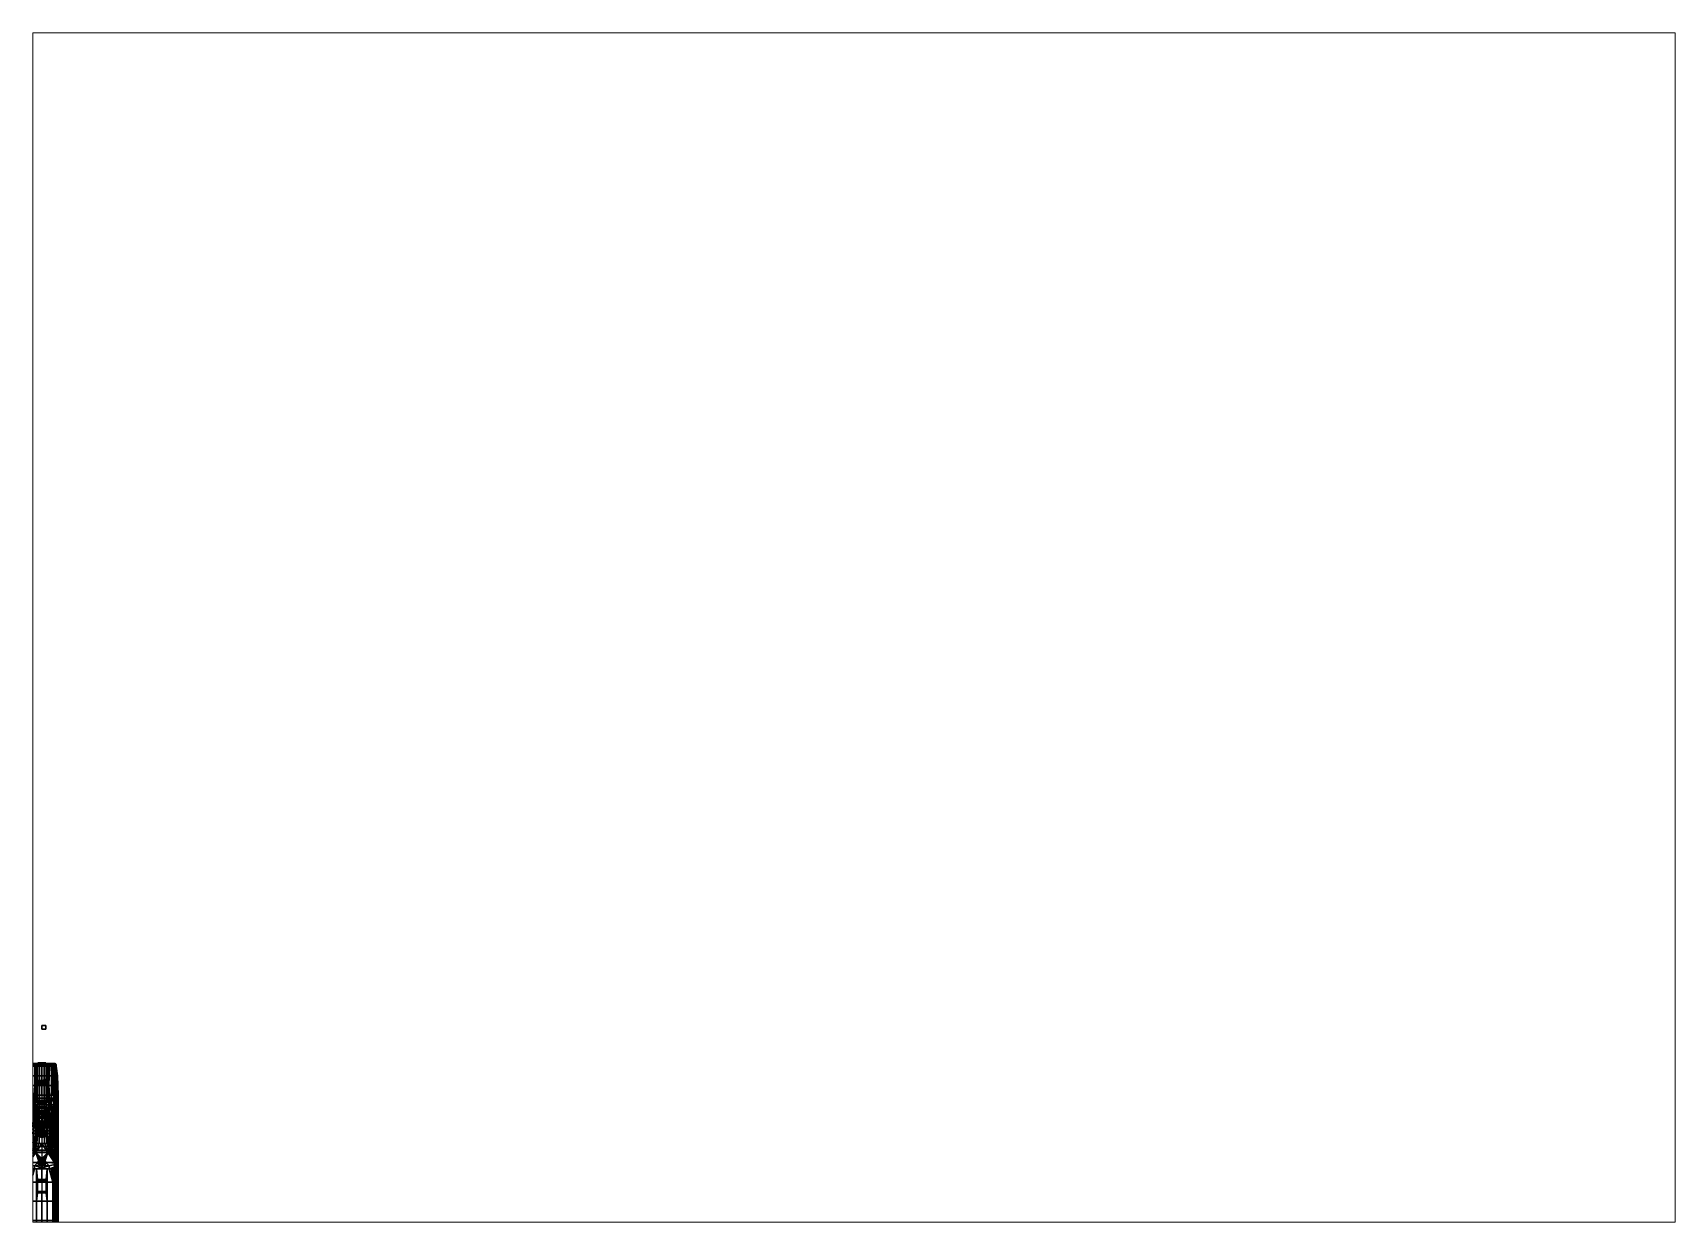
# Paper-space layout 'Layout1' of a CAD drawing. Header units: millimetres. Extents: x 28 to 251, y 20 to 181.
# The model-space entities are those that its viewports show. They can reach past a viewport. Long polylines and large blocks are cut down to what shows.
import ezdxf

# ---------------------------------------------------------------- set-up
doc = ezdxf.new("R2010")
doc.units = ezdxf.units.MM
for name, color, linetype in [('flag', 1, 'Continuous'), ('h2', 7, 'Continuous'), ('railings', 6, 'Continuous'), ('sleeve', 5, 'Continuous'), ('superstructure', 3, 'Continuous'), ('turret', 2, 'Continuous')]:
    doc.layers.add(name, color=color, linetype=linetype)

msp = doc.modelspace()

# ---------------------------------------------------------------- linework, layer by layer
for points in [[(1, 45.62, 1), (1, 45.62), (0, 45.62), (0, 45.62, 1)], [(1, 45.62), (1, 44.62), (0, 44.62), (0, 45.62)], [(0, 45.62), (0, 44.62), (0, 44.62, 1), (0, 45.62, 1)], [(0, 45.62, 1), (0, 44.62, 1), (1, 44.62, 1), (1, 45.62, 1)], [(0, 44.62, 1), (0, 44.62), (1, 44.62), (1, 44.62, 1)], [(1, 44.62, 1), (1, 44.62), (1, 45.62), (1, 45.62, 1)], [(-3.48, 35.06, 2.88), (-4.07, 32.54, -0.21), (-4.07, 32.54, -0.21), (-4.07, 32.54, 2.88)], [(-3.42, 35.06, 2.98), (-3.48, 35.06, 2.88), (-4.07, 32.54, 2.88), (-4, 32.54, 2.96)], [(-3.61, 35.06, 2.31), (-3.67, 35.06, 1.73), (-4.07, 32.54, -0.21)], [(-3.67, 35.06, 1.73), (-3.69, 35.06, -0.21), (-3.69, 35.06, -0.21), (-4.07, 32.54, -0.21)], [(-3.48, 35.06, 2.88), (-3.61, 35.06, 2.31), (-4.07, 32.54, -0.21)], [(-3.31, 35.06, 3.03), (-3.42, 35.06, 2.98), (-4, 32.54, 2.96), (-3.87, 32.54, 3)], [(-3.44, 35.78, 0.24), (-3.44, 35.78, -0.21), (-3.69, 35.06, -0.21), (-3.67, 35.42, 1.42)], [(-3.67, 35.42, 1.42), (-3.69, 35.06, -0.21), (-3.69, 35.06, -0.21), (-3.67, 35.39, 1.6)], [(-3.67, 35.39, 1.6), (-3.69, 35.06, -0.21), (-3.69, 35.06, -0.21), (-3.67, 35.23, 1.73)], [(-3.67, 35.23, 1.73), (-3.69, 35.06, -0.21), (-3.69, 35.06, -0.21), (-3.67, 35.06, 1.73)], [(-3.44, 35.78, 0.24), (-3.44, 35.78, 0.24), (-3.67, 35.42, 1.42), (-3.61, 35.42, 2)], [(-3.61, 35.42, 2), (-3.67, 35.42, 1.42), (-3.67, 35.39, 1.61), (-3.61, 35.39, 2.18)], [(-3.61, 35.39, 2.18), (-3.67, 35.39, 1.6), (-3.67, 35.23, 1.73), (-3.61, 35.23, 2.31)], [(-3.61, 35.23, 2.31), (-3.67, 35.23, 1.73), (-3.67, 35.06, 1.73), (-3.61, 35.06, 2.31)], [(-3.44, 35.78, 0.24), (-3.44, 35.78, 0.24), (-3.61, 35.42, 2), (-3.48, 35.42, 2.57)], [(-3.48, 35.42, 2.57), (-3.61, 35.42, 2), (-3.61, 35.39, 2.18), (-3.48, 35.39, 2.76)], [(-3.48, 35.39, 2.75), (-3.61, 35.39, 2.18), (-3.61, 35.23, 2.31), (-3.48, 35.23, 2.89)], [(-3.48, 35.23, 2.88), (-3.61, 35.23, 2.31), (-3.61, 35.06, 2.31), (-3.48, 35.06, 2.88)], [(-3.44, 35.78, 0.24), (-3.44, 35.78, 0.24), (-3.48, 35.42, 2.57), (-3.42, 35.42, 2.67)], [(-3.42, 35.42, 2.67), (-3.48, 35.42, 2.57), (-3.48, 35.39, 2.76), (-3.42, 35.39, 2.86)], [(-3.42, 35.39, 2.85), (-3.48, 35.39, 2.75), (-3.48, 35.23, 2.88), (-3.42, 35.23, 2.98)], [(-3.42, 35.23, 2.98), (-3.48, 35.23, 2.88), (-3.48, 35.06, 2.88), (-3.42, 35.06, 2.98)], [(-3.44, 35.78, 0.24), (-3.44, 35.78, 0.24), (-3.42, 35.42, 2.67), (-3.31, 35.42, 2.72)], [(0, 35.78, 0.24), (-3.44, 35.78, 0.24), (-3.31, 35.42, 2.72), (0, 35.42, 2.82)], [(0, 35.78, -0.21), (-3.44, 35.78, -0.21), (-3.44, 35.78, 0.24), (0, 35.78, 0.24)], [(-3.31, 35.42, 2.72), (-3.42, 35.42, 2.67), (-3.42, 35.39, 2.86), (-3.31, 35.39, 2.9)], [(-3.31, 35.39, 2.9), (-3.42, 35.39, 2.85), (-3.42, 35.23, 2.99), (-3.31, 35.23, 3.03)], [(-3.31, 35.23, 3.03), (-3.42, 35.23, 2.98), (-3.42, 35.06, 2.98), (-3.31, 35.06, 3.03)], [(0, 35.42, 2.82), (-3.31, 35.42, 2.72), (-3.31, 35.39, 2.9), (-1.42, 35.39, 2.98)], [(-1.42, 35.39, 2.98), (-3.31, 35.39, 2.9), (-3.31, 35.23, 3.03), (-2.8, 35.23, 3.06)], [(-1.42, 35.39, 2.98), (-1.42, 35.39, 2.98), (-2.8, 35.23, 3.06), (-1.42, 35.23, 3.11)], [(0, 35.42, 2.82), (0, 35.42, 2.82), (-1.42, 35.39, 2.98)], [(0, 35.42, 2.82), (0, 35.42, 2.82), (-1.42, 35.39, 2.98), (0, 35.39, 3)], [(0, 35.39, 3), (-1.42, 35.39, 2.98), (-1.42, 35.23, 3.11), (0, 35.23, 3.13)], [(3.44, 35.78, 0.24), (0, 35.78, 0.24), (0, 35.42, 2.82), (3.31, 35.42, 2.72)], [(-4.16, 30.07, 2.88), (-4.16, 30.07, -0.21), (-4.23, 27.62, -0.21), (-4.23, 27.62, 2.88)], [(-4.1, 30.07, 2.96), (-4.16, 30.07, 2.88), (-4.23, 27.62, 2.88), (-4.16, 27.62, 2.96)], [(-4.07, 32.54, 2.88), (-4.07, 32.54, -0.21), (-4.16, 30.07, -0.21), (-4.16, 30.07, 2.88)], [(-4, 32.54, 2.96), (-4.07, 32.54, 2.88), (-4.16, 30.07, 2.88), (-4.1, 30.07, 2.96)], [(-3.99, 30.07, 3), (-4.1, 30.07, 2.96), (-4.16, 27.62, 2.96), (-4.05, 27.62, 2.99)], [(-3.87, 32.54, 3), (-4, 32.54, 2.96), (-4.1, 30.07, 2.96), (-3.99, 30.07, 3)], [(-4.23, 27.62, 2.88), (-4.23, 27.62, -0.21), (-4.23, 25.1, -0.21), (-4.23, 25.1, 2.88)], [(-4.16, 27.62, 2.97), (-4.23, 27.62, 2.88), (-4.23, 25.1, 2.88), (-4.16, 25.1, 2.97)], [(-4.05, 27.62, 2.99), (-4.16, 27.62, 2.97), (-4.16, 25.1, 2.97), (-4.05, 25.1, 2.99)], [(-4.23, 22.61, 2.88), (-4.23, 22.61, -0.21), (-4.23, 20.15, -0.21), (-4.23, 20.15, 2.88)], [(-4.16, 22.61, 2.97), (-4.23, 22.61, 2.88), (-4.23, 20.15, 2.88), (-4.16, 20.15, 2.97)], [(-4.23, 25.1, 2.88), (-4.23, 25.1, -0.21), (-4.23, 22.61, -0.21), (-4.23, 22.61, 2.88)], [(-4.16, 25.1, 2.97), (-4.23, 25.1, 2.88), (-4.23, 22.61, 2.88), (-4.16, 22.61, 2.97)], [(-4.05, 25.1, 2.99), (-4.16, 25.1, 2.97), (-4.16, 22.61, 2.97), (-4.05, 22.61, 2.99)], [(-4.05, 22.61, 2.99), (-4.16, 22.61, 2.97), (-4.16, 20.15, 2.97), (-4.05, 20.15, 2.99)], [(-4.23, 20.15, 2.88), (-4.23, 20.15, -0.21), (-4.23, 17.67, -0.21), (-4.23, 17.67, 2.88)], [(-4.16, 20.15, 2.97), (-4.23, 20.15, 2.88), (-4.23, 17.67, 2.88), (-4.16, 17.67, 2.97)], [(-4.23, 17.67, 2.88), (-4.23, 17.67, -0.21), (-4.23, 15.1, -0.21), (-4.23, 15.1, 2.88)], [(-4.16, 17.67, 2.97), (-4.23, 17.67, 2.88), (-4.23, 15.1, 2.88), (-4.16, 15.1, 2.97)], [(-4.05, 20.15, 2.99), (-4.16, 20.15, 2.97), (-4.16, 17.67, 2.97), (-4.05, 17.67, 2.99)], [(-4.05, 17.67, 2.99), (-4.16, 17.67, 2.97), (-4.16, 15.1, 2.97), (-4.05, 15.1, 2.99)], [(-4.23, 15.1, 2.88), (-4.23, 15.1, -0.21), (-4.23, 10.14, -0.21), (-4.23, 10.14, 2.88)], [(-4.16, 15.1, 2.97), (-4.23, 15.1, 2.88), (-4.23, 10.14, 2.88), (-4.16, 10.14, 2.97)], [(-4.05, 15.1, 2.99), (-4.16, 15.1, 2.97), (-4.16, 10.14, 2.97), (-4.05, 10.14, 2.99)], [(-4.23, 10.14, 2.88), (-4.23, 10.14, -0.21), (-4.23, 5.1, -0.21), (-4.23, 5.1, 2.88)], [(-4.16, 10.14, 2.96), (-4.23, 10.14, 2.88), (-4.23, 5.1, 2.88), (-4.16, 5.1, 2.96)], [(-4.05, 10.14, 2.99), (-4.16, 10.14, 2.96), (-4.16, 5.1, 2.96), (-4.05, 5.1, 2.99)], [(-4.23, 5.1, 2.88), (-4.23, 5.1, -0.21), (-4.23, 0.18, -0.21), (-4.23, 0.18, 2.88)], [(-4.16, 5.1, 2.96), (-4.23, 5.1, 2.88), (-4.23, 0.18, 2.88), (-4.16, 0.18, 2.96)], [(-4.05, 5.1, 2.99), (-4.16, 5.1, 2.96), (-4.16, 0.18, 2.96), (-4.05, 0.18, 2.99)], [(-4.23, 0.18, 2.88), (-4.23, 0.18, -0.21), (-4.23, -4.86, -0.21), (-4.23, -4.86, 2.83)], [(-4.16, 0.18, 2.96), (-4.23, 0.18, 2.88), (-4.23, -4.86, 2.83), (-4.16, -4.86, 2.92)], [(-4.05, 0.18, 2.99), (-4.16, 0.18, 2.96), (-4.16, -4.86, 2.92), (-4.05, -4.86, 2.95)], [(-4.23, -4.86, 2.83), (-4.23, -4.86, -0.21), (-4.23, -9.84, -0.21), (-4.23, -9.84, 2.83)], [(-4.16, -4.86, 2.92), (-4.23, -4.86, 2.83), (-4.23, -9.84, 2.83), (-4.16, -9.84, 2.92)], [(-4.05, -4.86, 2.95), (-4.16, -4.86, 2.92), (-4.16, -9.84, 2.92), (-4.05, -9.84, 2.96)]]:
    msp.add_3dface(points)
at = {"color": 1}
for points in [[(-3.69, 35.06, -0.21), (-3.69, 35.06, -0.35), (-4.05, 32.54, -0.35), (-4.07, 32.54, -0.21)], [(-3.69, 35.06, -0.35), (-3.67, 35.06, -0.52), (-4.01, 32.54, -0.52), (-4.05, 32.54, -0.35)], [(-3.67, 35.06, -0.52), (-3.64, 35.06, -0.64), (-3.93, 32.54, -0.69), (-4.01, 32.54, -0.52)], [(-3.64, 35.06, -0.64), (-3.59, 35.06, -0.74), (-3.77, 32.54, -0.84), (-3.93, 32.54, -0.69)], [(-3.59, 35.06, -0.74), (-3.5, 35.06, -0.82), (-3.63, 32.54, -0.93), (-3.77, 32.54, -0.84)], [(-3.44, 35.78, -0.52), (-3.44, 35.78, -0.52), (-3.67, 35.06, -0.52), (-3.69, 35.06, -0.35)], [(-3.44, 35.78, -0.21), (-3.44, 35.78, -0.52), (-3.69, 35.06, -0.35), (-3.69, 35.06, -0.21)], [(-3.44, 35.78, -0.52), (-3.44, 35.78, -0.52), (-3.64, 35.06, -0.64), (-3.67, 35.06, -0.52)], [(-3.44, 35.78, -0.52), (-3.43, 35.78, -0.67), (-3.59, 35.06, -0.74), (-3.64, 35.06, -0.64)], [(-3.5, 35.06, -0.82), (-3.44, 35.06, -0.86), (-3.52, 32.54, -0.97), (-3.63, 32.54, -0.93)], [(-3.43, 35.78, -0.67), (-3.4, 35.78, -0.74), (-3.5, 35.06, -0.82), (-3.59, 35.06, -0.74)], [(-3.42, 32.54, -0.97), (-3.52, 32.54, -0.97), (-3.44, 35.06, -0.86), (-3.34, 35.06, -0.86)], [(-3.4, 35.78, -0.74), (-3.34, 35.78, -0.79), (-3.44, 35.06, -0.86), (-3.5, 35.06, -0.82)], [(-3.34, 35.06, -0.86), (-3.44, 35.06, -0.86), (-3.34, 35.78, -0.79), (-3.28, 35.78, -0.79)], [(-1.46, 35.78, -0.35), (-1.88, 35.78, -0.35), (-3.44, 35.78, -0.21), (0, 35.78, -0.21)], [(-2.41, 35.78, -0.48), (-3.13, 35.78, -0.73), (-3.44, 35.78, -0.21)], [(-1.88, 35.78, -0.35), (-2.41, 35.78, -0.48), (-3.44, 35.78, -0.21)], [(-3.13, 35.78, -0.73), (-3.28, 35.78, -0.79), (-3.44, 35.78, -0.21)], [(-3.28, 35.78, -0.79), (-3.34, 35.78, -0.79), (-3.44, 35.78, -0.52), (-3.44, 35.78, -0.21)], [(-3.34, 35.78, -0.79), (-3.4, 35.78, -0.74), (-3.43, 35.78, -0.67), (-3.44, 35.78, -0.52)], [(-3.13, 32.54, -0.82), (-3.42, 32.54, -0.97), (-3.34, 35.06, -0.86), (-3.13, 35.06, -0.75)], [(-3.13, 35.06, -0.75), (-3.34, 35.06, -0.86), (-3.28, 35.78, -0.79), (-3.13, 35.78, -0.73)], [(-2.41, 35.06, -0.5), (-3.13, 35.06, -0.75), (-3.13, 35.78, -0.73), (-2.41, 35.78, -0.48)], [(-2.53, 32.54, -0.52), (-3.13, 32.54, -0.82), (-3.13, 35.06, -0.75), (-2.41, 35.06, -0.5)], [(-1.85, 32.54, -0.46), (-2.53, 32.54, -0.52), (-2.41, 35.06, -0.5), (-1.85, 35.06, -0.42)], [(-1.85, 35.06, -0.42), (-2.41, 35.06, -0.5), (-2.41, 35.78, -0.48), (-1.88, 35.78, -0.35)], [(-1.5, 35.06, -0.42), (-1.85, 35.06, -0.42), (-1.88, 35.78, -0.35), (-1.46, 35.78, -0.35)], [(-1.58, 32.54, -0.46), (-1.85, 32.54, -0.46), (-1.85, 35.06, -0.42), (-1.5, 35.06, -0.42)], [(-1.09, 32.54, -0.53), (-1.58, 32.54, -0.46), (-1.5, 35.06, -0.42), (-1.09, 35.06, -0.49)], [(-1.09, 35.06, -0.49), (-1.5, 35.06, -0.42), (-1.46, 35.78, -0.35), (-1.09, 35.78, -0.41)], [(-1.09, 35.78, -0.41), (-1.46, 35.78, -0.35), (0, 35.78, -0.21)], [(-0.57, 35.06, -0.6), (-1.09, 35.06, -0.49), (-1.09, 35.78, -0.41), (-0.57, 35.78, -0.54)], [(-0.57, 32.54, -0.64), (-1.09, 32.54, -0.53), (-1.09, 35.06, -0.49), (-0.57, 35.06, -0.6)], [(-0.57, 35.78, -0.54), (-1.09, 35.78, -0.41), (0, 35.78, -0.21)], [(0, 35.06, -0.77), (-0.57, 35.06, -0.6), (-0.57, 35.78, -0.54), (0, 35.78, -0.71)], [(0, 35.78, -0.71), (-0.57, 35.78, -0.54), (0, 35.78, -0.21)], [(0, 32.54, -0.83), (-0.57, 32.54, -0.64), (-0.57, 35.06, -0.6), (0, 35.06, -0.77)], [(-4.13, 30.07, -0.53), (-4.07, 30.07, -0.68), (-4.11, 27.62, -0.84), (-4.23, 27.62, -0.53)], [(-4.16, 30.07, -0.21), (-4.13, 30.07, -0.53), (-4.23, 27.62, -0.53), (-4.23, 27.62, -0.21)], [(-4.07, 32.54, -0.21), (-4.05, 32.54, -0.35), (-4.13, 30.07, -0.53), (-4.16, 30.07, -0.21)], [(-4.05, 32.54, -0.35), (-4.01, 32.54, -0.52), (-4.07, 30.07, -0.68), (-4.13, 30.07, -0.53)], [(-4.07, 30.07, -0.68), (-3.93, 30.07, -0.88), (-3.93, 27.62, -1.06), (-4.11, 27.62, -0.84)], [(-4.01, 32.54, -0.52), (-3.93, 32.54, -0.69), (-3.93, 30.07, -0.88), (-4.07, 30.07, -0.68)], [(-3.93, 32.54, -0.69), (-3.77, 32.54, -0.84), (-3.77, 30.07, -1.01), (-3.93, 30.07, -0.88)], [(-3.93, 30.07, -0.88), (-3.77, 30.07, -1.01), (-3.77, 27.62, -1.17), (-3.93, 27.62, -1.06)], [(-3.77, 32.54, -0.84), (-3.63, 32.54, -0.93), (-3.63, 30.07, -1.07), (-3.77, 30.07, -1.01)], [(-3.77, 30.07, -1.01), (-3.63, 30.07, -1.07), (-3.63, 27.62, -1.23), (-3.77, 27.62, -1.17)], [(-3.63, 32.54, -0.93), (-3.52, 32.54, -0.97), (-3.52, 30.07, -1.09), (-3.63, 30.07, -1.07)], [(-3.63, 30.07, -1.07), (-3.52, 30.07, -1.09), (-3.52, 27.62, -1.25), (-3.63, 27.62, -1.23)], [(-3.37, 30.07, -1.09), (-3.52, 30.07, -1.09), (-3.52, 32.54, -0.97), (-3.42, 32.54, -0.97)], [(-3.32, 27.62, -1.25), (-3.52, 27.62, -1.25), (-3.52, 30.07, -1.09), (-3.37, 30.07, -1.09)], [(-3.13, 30.07, -0.96), (-3.37, 30.07, -1.09), (-3.42, 32.54, -0.97), (-3.13, 32.54, -0.82)], [(-3.13, 27.62, -1.17), (-3.32, 27.62, -1.25), (-3.37, 30.07, -1.09), (-3.13, 30.07, -0.96)], [(-2.53, 30.07, -0.66), (-3.13, 30.07, -0.96), (-3.13, 32.54, -0.82), (-2.53, 32.54, -0.52)], [(-2.53, 27.62, -0.84), (-3.13, 27.62, -1.17), (-3.13, 30.07, -0.96), (-2.53, 30.07, -0.66)], [(-1.83, 30.07, -0.49), (-2.53, 30.07, -0.66), (-2.53, 32.54, -0.52), (-1.85, 32.54, -0.46)], [(-1.97, 27.62, -0.7), (-2.53, 27.62, -0.84), (-2.53, 30.07, -0.66), (-1.83, 30.07, -0.49)], [(-1.58, 27.62, -0.7), (-1.97, 27.62, -0.7), (-1.83, 30.07, -0.49), (-1.58, 30.07, -0.49)], [(-1.58, 30.07, -0.49), (-1.83, 30.07, -0.49), (-1.85, 32.54, -0.46), (-1.58, 32.54, -0.46)], [(-1.09, 30.07, -0.57), (-1.58, 30.07, -0.49), (-1.58, 32.54, -0.46), (-1.09, 32.54, -0.53)], [(-1.09, 27.62, -0.84), (-1.58, 27.62, -0.7), (-1.58, 30.07, -0.49), (-1.09, 30.07, -0.57)], [(-0.57, 30.07, -0.74), (-1.09, 30.07, -0.57), (-1.09, 32.54, -0.53), (-0.57, 32.54, -0.64)], [(-0.63, 27.62, -1.07), (-1.09, 27.62, -0.84), (-1.09, 30.07, -0.57), (-0.57, 30.07, -0.74)], [(0, 27.62, -1.48), (-0.63, 27.62, -1.07), (-0.57, 30.07, -0.74), (0, 30.07, -0.99)], [(0, 30.07, -0.99), (-0.57, 30.07, -0.74), (-0.57, 32.54, -0.64), (0, 32.54, -0.83)], [(-4.23, 27.62, -0.53), (-4.11, 27.62, -0.84), (-4.14, 25.1, -0.91), (-4.23, 25.1, -0.66)], [(-4.23, 27.62, -0.21), (-4.23, 27.62, -0.53), (-4.23, 25.1, -0.66), (-4.23, 25.1, -0.21)], [(-4.11, 27.62, -0.84), (-3.93, 27.62, -1.06), (-3.93, 25.1, -1.17), (-4.14, 25.1, -0.91)], [(-3.93, 27.62, -1.06), (-3.77, 27.62, -1.17), (-3.77, 25.1, -1.28), (-3.93, 25.1, -1.17)], [(-3.77, 27.62, -1.17), (-3.63, 27.62, -1.23), (-3.63, 25.1, -1.35), (-3.77, 25.1, -1.28)], [(-3.63, 27.62, -1.23), (-3.52, 27.62, -1.25), (-3.52, 25.1, -1.37), (-3.63, 25.1, -1.35)], [(-3.32, 25.1, -1.37), (-3.52, 25.1, -1.37), (-3.52, 27.62, -1.25), (-3.32, 27.62, -1.25)], [(-3.13, 25.1, -1.29), (-3.32, 25.1, -1.37), (-3.32, 27.62, -1.25), (-3.13, 27.62, -1.17)], [(-2.53, 25.1, -1.04), (-3.13, 25.1, -1.29), (-3.13, 27.62, -1.17), (-2.53, 27.62, -0.84)], [(-2.02, 25.1, -0.94), (-2.53, 25.1, -1.04), (-2.53, 27.62, -0.84), (-1.97, 27.62, -0.7)], [(-1.68, 25.1, -0.94), (-2.02, 25.1, -0.94), (-1.97, 27.62, -0.7), (-1.58, 27.62, -0.7)], [(-1.09, 25.1, -1.08), (-1.68, 25.1, -0.94), (-1.58, 27.62, -0.7), (-1.09, 27.62, -0.84)], [(-0.63, 25.1, -1.38), (-1.09, 25.1, -1.08), (-1.09, 27.62, -0.84), (-0.63, 27.62, -1.07)], [(0, 25.1, -1.98), (-0.63, 25.1, -1.38), (-0.63, 27.62, -1.07), (0, 27.62, -1.48)], [(-4.23, 22.61, -0.74), (-4.14, 22.61, -1.01), (-4.14, 20.15, -1.1), (-4.23, 20.15, -0.74)], [(-4.23, 22.61, -0.21), (-4.23, 22.61, -0.74), (-4.23, 20.15, -0.74), (-4.23, 20.15, -0.21)], [(-4.23, 25.1, -0.66), (-4.14, 25.1, -0.91), (-4.14, 22.61, -1.01), (-4.23, 22.61, -0.74)], [(-4.23, 25.1, -0.21), (-4.23, 25.1, -0.66), (-4.23, 22.61, -0.74), (-4.23, 22.61, -0.21)], [(-4.14, 22.61, -1.01), (-3.98, 22.61, -1.23), (-3.98, 20.15, -1.35), (-4.14, 20.15, -1.1)], [(-4.14, 25.1, -0.91), (-3.93, 25.1, -1.17), (-3.98, 22.61, -1.23), (-4.14, 22.61, -1.01)], [(-3.93, 25.1, -1.17), (-3.77, 25.1, -1.28), (-3.77, 22.61, -1.4), (-3.98, 22.61, -1.23)], [(-3.98, 22.61, -1.23), (-3.77, 22.61, -1.4), (-3.77, 20.15, -1.53), (-3.98, 20.15, -1.35)], [(-3.77, 25.1, -1.28), (-3.63, 25.1, -1.35), (-3.61, 22.61, -1.48), (-3.77, 22.61, -1.4)], [(-3.77, 22.61, -1.4), (-3.61, 22.61, -1.48), (-3.61, 20.15, -1.62), (-3.77, 20.15, -1.53)], [(-3.63, 25.1, -1.35), (-3.52, 25.1, -1.37), (-3.45, 22.61, -1.51), (-3.61, 22.61, -1.48)], [(-3.61, 22.61, -1.48), (-3.45, 22.61, -1.51), (-3.49, 20.15, -1.65), (-3.61, 20.15, -1.62)], [(-3.27, 22.61, -1.51), (-3.45, 22.61, -1.51), (-3.52, 25.1, -1.37), (-3.32, 25.1, -1.37)], [(-3.33, 20.15, -1.65), (-3.49, 20.15, -1.65), (-3.45, 22.61, -1.51), (-3.27, 22.61, -1.51)], [(-3.13, 20.15, -1.6), (-3.33, 20.15, -1.65), (-3.27, 22.61, -1.51), (-3.13, 22.61, -1.44)], [(-3.13, 22.61, -1.44), (-3.27, 22.61, -1.51), (-3.32, 25.1, -1.37), (-3.13, 25.1, -1.29)], [(-2.53, 22.61, -1.22), (-3.13, 22.61, -1.44), (-3.13, 25.1, -1.29), (-2.53, 25.1, -1.04)], [(-2.53, 20.15, -1.44), (-3.13, 20.15, -1.6), (-3.13, 22.61, -1.44), (-2.53, 22.61, -1.22)], [(-1.99, 22.61, -1.13), (-2.53, 22.61, -1.22), (-2.53, 25.1, -1.04), (-2.02, 25.1, -0.94)], [(-1.99, 20.15, -1.37), (-2.53, 20.15, -1.44), (-2.53, 22.61, -1.22), (-1.99, 22.61, -1.13)], [(-1.67, 22.61, -1.14), (-1.99, 22.61, -1.13), (-2.02, 25.1, -0.94), (-1.68, 25.1, -0.94)], [(-1.67, 20.15, -1.37), (-1.99, 20.15, -1.37), (-1.99, 22.61, -1.13), (-1.67, 22.61, -1.14)], [(-1.23, 22.61, -1.23), (-1.67, 22.61, -1.14), (-1.68, 25.1, -0.94), (-1.09, 25.1, -1.08)], [(-1.23, 20.15, -1.44), (-1.67, 20.15, -1.37), (-1.67, 22.61, -1.14), (-1.23, 22.61, -1.23)], [(-0.66, 22.61, -1.51), (-1.23, 22.61, -1.23), (-1.09, 25.1, -1.08), (-0.63, 25.1, -1.38)], [(-0.66, 20.15, -1.65), (-1.23, 20.15, -1.44), (-1.23, 22.61, -1.23), (-0.66, 22.61, -1.51)], [(0, 20.15, -1.98), (-0.66, 20.15, -1.65), (-0.66, 22.61, -1.51), (0, 22.61, -1.98)], [(0, 22.61, -1.98), (-0.66, 22.61, -1.51), (-0.63, 25.1, -1.38), (0, 25.1, -1.98)], [(-4.23, 20.15, -0.21), (-4.23, 20.15, -0.74), (-4.23, 17.67, -0.99), (-4.23, 17.67, -0.21)], [(-4.23, 20.15, -0.74), (-4.14, 20.15, -1.1), (-4.14, 17.67, -1.26), (-4.23, 17.67, -0.99)], [(-4.23, 17.67, -0.21), (-4.23, 17.67, -0.99), (-4.23, 15.1, -1.15), (-4.23, 15.1, -0.21)], [(-4.23, 17.67, -0.99), (-4.14, 17.67, -1.26), (-4.14, 15.1, -1.38), (-4.23, 15.1, -1.15)], [(-4.14, 20.15, -1.1), (-3.98, 20.15, -1.35), (-3.98, 17.67, -1.47), (-4.14, 17.67, -1.26)], [(-4.14, 17.67, -1.26), (-3.98, 17.67, -1.47), (-3.98, 15.1, -1.59), (-4.14, 15.1, -1.38)], [(-3.98, 20.15, -1.35), (-3.77, 20.15, -1.53), (-3.77, 17.67, -1.67), (-3.98, 17.67, -1.47)], [(-3.98, 17.67, -1.47), (-3.77, 17.67, -1.67), (-3.84, 15.1, -1.72), (-3.98, 15.1, -1.59)], [(-3.77, 17.67, -1.67), (-3.61, 17.67, -1.74), (-3.61, 15.1, -1.85), (-3.84, 15.1, -1.72)], [(-3.77, 20.15, -1.53), (-3.61, 20.15, -1.62), (-3.61, 17.67, -1.74), (-3.77, 17.67, -1.67)], [(-3.61, 20.15, -1.62), (-3.49, 20.15, -1.65), (-3.49, 17.67, -1.77), (-3.61, 17.67, -1.74)], [(-3.61, 17.67, -1.74), (-3.49, 17.67, -1.77), (-3.43, 15.1, -1.88), (-3.61, 15.1, -1.85)], [(-3.42, 17.67, -1.77), (-3.49, 17.67, -1.77), (-3.49, 20.15, -1.65), (-3.33, 20.15, -1.65)], [(-3.28, 15.1, -1.88), (-3.43, 15.1, -1.88), (-3.49, 17.67, -1.77), (-3.42, 17.67, -1.77)], [(-3.13, 17.67, -1.72), (-3.42, 17.67, -1.77), (-3.33, 20.15, -1.65), (-3.13, 20.15, -1.6)], [(-3.13, 15.1, -1.86), (-3.28, 15.1, -1.88), (-3.42, 17.67, -1.77), (-3.13, 17.67, -1.72)], [(-2.53, 17.67, -1.64), (-3.13, 17.67, -1.72), (-3.13, 20.15, -1.6), (-2.53, 20.15, -1.44)], [(-2.53, 15.1, -1.82), (-3.13, 15.1, -1.86), (-3.13, 17.67, -1.72), (-2.53, 17.67, -1.64)], [(-2.07, 17.67, -1.6), (-2.53, 17.67, -1.64), (-2.53, 20.15, -1.44), (-1.99, 20.15, -1.37)], [(-1.93, 15.1, -1.8), (-2.53, 15.1, -1.82), (-2.53, 17.67, -1.64), (-2.07, 17.67, -1.6)], [(-1.53, 17.67, -1.6), (-2.07, 17.67, -1.6), (-1.99, 20.15, -1.37), (-1.67, 20.15, -1.37)], [(-1.71, 15.1, -1.8), (-1.93, 15.1, -1.8), (-2.07, 17.67, -1.6), (-1.53, 17.67, -1.6)], [(-1.32, 15.1, -1.82), (-1.71, 15.1, -1.8), (-1.53, 17.67, -1.6), (-1.17, 17.67, -1.66)], [(-1.17, 17.67, -1.66), (-1.53, 17.67, -1.6), (-1.67, 20.15, -1.37), (-1.23, 20.15, -1.44)], [(-0.66, 15.1, -1.88), (-1.32, 15.1, -1.82), (-1.17, 17.67, -1.66), (-0.66, 17.67, -1.76)], [(-0.66, 17.67, -1.76), (-1.17, 17.67, -1.66), (-1.23, 20.15, -1.44), (-0.66, 20.15, -1.65)], [(0, 17.67, -1.98), (-0.66, 17.67, -1.76), (-0.66, 20.15, -1.65), (0, 20.15, -1.98)], [(0, 15.1, -1.98), (-0.66, 15.1, -1.88), (-0.66, 17.67, -1.76), (0, 17.67, -1.98)], [(-4.23, 15.1, -0.21), (-4.23, 15.1, -1.15), (-4.23, 10.14, -1.22), (-4.23, 10.14, -0.21)], [(-4.23, 15.1, -1.15), (-4.14, 15.1, -1.38), (-4.14, 10.14, -1.44), (-4.23, 10.14, -1.22)], [(-4.14, 15.1, -1.38), (-3.98, 15.1, -1.59), (-3.98, 10.14, -1.66), (-4.14, 10.14, -1.44)], [(-3.98, 15.1, -1.59), (-3.84, 15.1, -1.72), (-3.84, 10.14, -1.78), (-3.98, 10.14, -1.66)], [(-3.84, 15.1, -1.72), (-3.61, 15.1, -1.85), (-3.61, 10.14, -1.9), (-3.84, 10.14, -1.78)], [(-3.61, 15.1, -1.85), (-3.61, 15.1, -1.85), (-3.31, 10.14, -1.95), (-3.61, 10.14, -1.9)], [(-3.61, 15.1, -1.85), (-3.61, 15.1, -1.85), (-3.43, 15.1, -1.88), (-3.31, 10.14, -1.95)], [(-3.43, 15.1, -1.88), (-3.43, 15.1, -1.88), (-3.28, 15.1, -1.88), (-3.31, 10.14, -1.95)], [(0, 10.14, -1.99), (-3.31, 10.14, -1.95), (0, 15.1, -1.98)], [(-0.66, 15.1, -1.88), (-0.66, 15.1, -1.88), (0, 15.1, -1.98), (-3.31, 10.14, -1.95)], [(-1.32, 15.1, -1.82), (-1.32, 15.1, -1.82), (-0.66, 15.1, -1.88), (-3.31, 10.14, -1.95)], [(-1.71, 15.1, -1.8), (-1.71, 15.1, -1.8), (-1.32, 15.1, -1.82), (-3.31, 10.14, -1.95)], [(-1.93, 15.1, -1.8), (-1.93, 15.1, -1.8), (-1.71, 15.1, -1.8), (-3.31, 10.14, -1.95)], [(-2.53, 15.1, -1.82), (-2.53, 15.1, -1.82), (-1.93, 15.1, -1.8), (-3.31, 10.14, -1.95)], [(-3.13, 15.1, -1.86), (-3.13, 15.1, -1.86), (-2.53, 15.1, -1.82), (-3.31, 10.14, -1.95)], [(-3.28, 15.1, -1.88), (-3.28, 15.1, -1.88), (-3.13, 15.1, -1.86), (-3.31, 10.14, -1.95)], [(-4.23, 10.14, -1.22), (-4.14, 10.14, -1.44), (-4.14, 5.1, -1.44), (-4.23, 5.1, -1.22)], [(-4.23, 10.14, -0.21), (-4.23, 10.14, -1.22), (-4.23, 5.1, -1.22), (-4.23, 5.1, -0.21)], [(-4.14, 10.14, -1.44), (-3.98, 10.14, -1.66), (-3.98, 5.1, -1.66), (-4.14, 5.1, -1.44)], [(-3.98, 10.14, -1.66), (-3.84, 10.14, -1.78), (-3.84, 5.1, -1.78), (-3.98, 5.1, -1.66)], [(-3.84, 10.14, -1.78), (-3.61, 10.14, -1.9), (-3.61, 5.1, -1.9), (-3.84, 5.1, -1.78)], [(-3.61, 10.14, -1.9), (-3.31, 10.14, -1.95), (-3.31, 5.1, -1.95), (-3.61, 5.1, -1.9)], [(0, 5.1, -1.99), (-3.31, 5.1, -1.95), (-3.31, 10.14, -1.95), (0, 10.14, -1.99)], [(-4.23, 5.1, -0.21), (-4.23, 5.1, -1.22), (-4.23, 0.18, -1.22), (-4.23, 0.18, -0.21)], [(-4.23, 5.1, -1.22), (-4.14, 5.1, -1.44), (-4.14, 0.18, -1.44), (-4.23, 0.18, -1.22)], [(-4.14, 5.1, -1.44), (-3.98, 5.1, -1.66), (-3.98, 0.18, -1.66), (-4.14, 0.18, -1.44)], [(-3.98, 5.1, -1.66), (-3.84, 5.1, -1.78), (-3.84, 0.18, -1.78), (-3.98, 0.18, -1.66)], [(-3.84, 5.1, -1.78), (-3.61, 5.1, -1.9), (-3.61, 0.18, -1.9), (-3.84, 0.18, -1.78)], [(-3.61, 5.1, -1.9), (-3.31, 5.1, -1.95), (-3.31, 0.18, -1.95), (-3.61, 0.18, -1.9)], [(0, 0.18, -1.99), (-3.31, 0.18, -1.95), (-3.31, 5.1, -1.95), (0, 5.1, -1.99)], [(-4.23, 0.18, -0.21), (-4.23, 0.18, -1.22), (-4.23, -4.86, -1.22), (-4.23, -4.86, -0.21)], [(-4.23, 0.18, -1.22), (-4.14, 0.18, -1.44), (-4.14, -4.86, -1.5), (-4.23, -4.86, -1.22)], [(-4.14, 0.18, -1.44), (-3.98, 0.18, -1.66), (-3.98, -4.86, -1.72), (-4.14, -4.86, -1.5)], [(-3.98, 0.18, -1.66), (-3.84, 0.18, -1.78), (-3.77, -4.86, -1.89), (-3.98, -4.86, -1.72)], [(-3.84, 0.18, -1.78), (-3.61, 0.18, -1.9), (-3.56, -4.86, -1.97), (-3.77, -4.86, -1.89)], [(-3.61, 0.18, -1.9), (-3.31, 0.18, -1.95), (-3.31, -4.86, -1.99), (-3.56, -4.86, -1.97)], [(0, -4.86, -1.99), (-3.31, -4.86, -1.99), (-3.31, 0.18, -1.95), (0, 0.18, -1.99)], [(-4.23, -4.86, -1.22), (-4.14, -4.86, -1.5), (-4.13, -9.84, -1.07), (-4.23, -9.84, -0.73)], [(-4.23, -4.86, -0.21), (-4.23, -4.86, -1.22), (-4.23, -9.84, -0.73), (-4.23, -9.84, -0.21)], [(-4.14, -4.86, -1.5), (-3.98, -4.86, -1.72), (-3.98, -9.84, -1.35), (-4.13, -9.84, -1.07)], [(-3.98, -4.86, -1.72), (-3.77, -4.86, -1.89), (-3.77, -9.84, -1.59), (-3.98, -9.84, -1.35)], [(-3.77, -4.86, -1.89), (-3.56, -4.86, -1.97), (-3.56, -9.84, -1.72), (-3.77, -9.84, -1.59)], [(-3.56, -4.86, -1.97), (-3.31, -4.86, -1.99), (-3.16, -9.84, -1.85), (-3.56, -9.84, -1.72)], [(0, -9.84, -1.82), (-3.16, -9.84, -1.85), (-3.31, -4.86, -1.99), (0, -4.86, -1.99)]]:
    msp.add_3dface(points, dxfattribs=at)
at = {"color": 2}
for points in [[(-2.8, 35.06, 3.05), (-3.31, 35.06, 3.03), (-3.87, 32.54, 3), (-2.8, 32.54, 3.05)], [(-2.8, 35.23, 3.05), (-3.31, 35.23, 3.03), (-3.31, 35.06, 3.03), (-2.8, 35.06, 3.05)], [(-1.42, 35.23, 3.11), (-2.8, 35.23, 3.05), (-2.8, 35.06, 3.05), (-1.42, 35.06, 3.11)], [(-1.42, 35.06, 3.11), (-2.8, 35.06, 3.05), (-2.8, 32.54, 3.05), (-1.42, 32.54, 3.11)], [(0, 35.23, 3.13), (-1.42, 35.23, 3.11), (-1.42, 35.06, 3.11), (0, 35.06, 3.13)], [(0, 35.06, 3.13), (-1.42, 35.06, 3.11), (-1.42, 32.54, 3.11), (0, 32.54, 3.13)], [(-2.8, 30.07, 3.05), (-3.99, 30.07, 3), (-4.05, 27.62, 2.99), (-2.8, 27.62, 3.05)], [(-2.8, 32.54, 3.05), (-3.87, 32.54, 3), (-3.99, 30.07, 3), (-2.8, 30.07, 3.05)], [(-1.42, 32.54, 3.11), (-2.8, 32.54, 3.05), (-2.8, 30.07, 3.05), (-1.42, 30.07, 3.11)], [(-1.42, 30.07, 3.11), (-2.8, 30.07, 3.05), (-2.8, 27.62, 3.05), (-1.42, 27.62, 3.11)], [(0, 32.54, 3.13), (-1.42, 32.54, 3.11), (-1.42, 30.07, 3.11), (0, 30.07, 3.13)], [(0, 30.07, 3.13), (-1.42, 30.07, 3.11), (-1.42, 27.62, 3.11), (0, 27.62, 3.13)], [(-2.8, 27.62, 3.05), (-4.05, 27.62, 2.99), (-3.75, 27.61, 3.01), (-2.8, 27.61, 3.05)], [(-3.75, 27.61, 3.01), (-4.05, 27.62, 2.99), (-4.05, 27.32, 2.99), (-3.75, 27.61, 3.01)], [(-1.42, 27.62, 3.11), (-2.8, 27.62, 3.05), (-2.8, 27.61, 3.05), (-1.42, 27.61, 3.11)], [(0, 27.62, 3.13), (-1.42, 27.62, 3.11), (-1.42, 27.61, 3.11), (0, 27.61, 3.13)], [(-3.74, 9.1, 3.01), (-4.05, 9.4, 2.99), (-4.05, 5.1, 2.99), (-2.8, 5.1, 3.05)], [(-2.8, 8.8, 3.05), (-3.74, 9.1, 3.01), (-2.8, 5.1, 3.05)], [(-2.39, 8.67, 3.07), (-2.8, 8.8, 3.05), (-2.8, 5.1, 3.05)], [(-1.92, 8.52, 3.09), (-2.39, 8.67, 3.07), (-2.8, 5.1, 3.05)], [(-1.42, 8.52, 3.11), (-1.92, 8.52, 3.09), (-2.8, 5.1, 3.05), (-1.42, 5.1, 3.11)], [(0, 8.52, 3.13), (-1.42, 8.52, 3.11), (-1.1, 5.76, 3.11), (0, 5.76, 3.13)], [(-1.42, 8.52, 3.11), (-1.42, 8.52, 3.11), (-1.4, 5.46, 3.11), (-1.1, 5.76, 3.11)], [(-2.8, 5.1, 3.05), (-4.05, 5.1, 2.99), (-4.05, 0.18, 2.99), (-2.8, 0.18, 3.05)], [(-1.42, 5.1, 3.11), (-2.8, 5.1, 3.05), (-2.8, 0.18, 3.05), (-1.42, 0.18, 3.11)], [(-1.4, 5.1, 3.11), (-1.42, 5.1, 3.11), (-1.42, 0.18, 3.11), (-1.4, 2.66, 3.11)], [(-2.8, 0.18, 3.05), (-4.05, 0.18, 2.99), (-4.05, -4.86, 2.95), (-2.8, -4.86, 3.02)], [(-1.42, 0.18, 3.11), (-2.8, 0.18, 3.05), (-2.8, -4.86, 3.02), (-1.42, -4.86, 3.1)], [(-1.1, 2.36, 3.11), (-1.4, 2.66, 3.11), (-1.42, 0.18, 3.11)], [(0, 2.36, 3.13), (-1.1, 2.36, 3.11), (-1.42, 0.18, 3.11), (0, 0.18, 3.13)], [(0, 0.18, 3.13), (-1.42, 0.18, 3.11), (-1.42, -4.86, 3.1), (0, -4.86, 3.13)], [(-2.8, -4.86, 3.02), (-4.05, -4.86, 2.95), (-4.05, -9.84, 2.96), (-2.8, -9.84, 3.02)], [(-1.42, -4.86, 3.1), (-2.8, -4.86, 3.02), (-2.8, -9.84, 3.02), (-1.42, -9.84, 3.1)], [(0, -4.86, 3.13), (-1.42, -4.86, 3.1), (-1.42, -9.84, 3.1), (0, -9.84, 3.13)]]:
    msp.add_3dface(points, dxfattribs=at)
at = {"layer": 'flag'}
msp.add_3dface([(0, 23.86, 14), (0, 22.36, 14), (0, 22.36, 13), (0, 23.86, 13)], dxfattribs=at)
msp.add_3dface([(0, 23.86, 14), (0, 22.36, 14), (0, 22.36, 13), (0, 23.86, 13)], dxfattribs=at)
at = {"layer": 'h2'}
for points in [[(0, 35.78, -0.21), (3.44, 35.78, -0.21), (3.44, 35.78, 0.24), (0, 35.78, 0.24)], [(0, 35.42, 2.82), (0, 35.42, 2.82), (1.41, 35.39, 2.98), (0, 35.39, 3)], [(0, 35.42, 2.82), (0, 35.42, 2.82), (1.41, 35.39, 2.98)], [(0, 35.42, 2.82), (3.31, 35.42, 2.72), (3.31, 35.39, 2.9), (1.41, 35.39, 2.98)], [(0, 35.39, 3), (1.41, 35.39, 2.98), (1.41, 35.23, 3.11), (0, 35.23, 3.13)], [(1.41, 35.39, 2.98), (1.41, 35.39, 2.98), (2.8, 35.23, 3.06), (1.41, 35.23, 3.11)], [(1.41, 35.39, 2.98), (3.31, 35.39, 2.9), (3.31, 35.23, 3.03), (2.8, 35.23, 3.06)], [(3.44, 35.78, 0.24), (3.44, 35.78, 0.24), (3.42, 35.42, 2.67), (3.31, 35.42, 2.72)], [(3.31, 35.42, 2.72), (3.42, 35.42, 2.67), (3.42, 35.39, 2.86), (3.31, 35.39, 2.9)], [(3.31, 35.39, 2.9), (3.42, 35.39, 2.85), (3.42, 35.23, 2.99), (3.31, 35.23, 3.03)], [(3.31, 35.23, 3.03), (3.42, 35.23, 2.98), (3.42, 35.06, 2.98), (3.31, 35.06, 3.03)], [(3.31, 35.06, 3.03), (3.42, 35.06, 2.98), (4, 32.54, 2.96), (3.87, 32.54, 3)], [(3.44, 35.78, 0.24), (3.44, 35.78, 0.24), (3.48, 35.42, 2.57), (3.42, 35.42, 2.67)], [(3.42, 35.42, 2.67), (3.48, 35.42, 2.57), (3.48, 35.39, 2.76), (3.42, 35.39, 2.86)], [(3.42, 35.39, 2.85), (3.48, 35.39, 2.75), (3.48, 35.23, 2.88), (3.42, 35.23, 2.98)], [(3.42, 35.23, 2.98), (3.48, 35.23, 2.88), (3.48, 35.06, 2.88), (3.42, 35.06, 2.98)], [(3.42, 35.06, 2.98), (3.48, 35.06, 2.88), (4.06, 32.54, 2.88), (4, 32.54, 2.96)], [(3.44, 35.78, 0.24), (3.44, 35.78, 0.24), (3.61, 35.42, 2), (3.48, 35.42, 2.57)], [(3.44, 35.78, 0.24), (3.44, 35.78, -0.21), (3.69, 35.06, -0.21), (3.67, 35.42, 1.42)], [(3.44, 35.78, 0.24), (3.44, 35.78, 0.24), (3.67, 35.42, 1.42), (3.61, 35.42, 2)], [(3.48, 35.42, 2.57), (3.61, 35.42, 2), (3.61, 35.39, 2.18), (3.48, 35.39, 2.76)], [(3.48, 35.39, 2.75), (3.61, 35.39, 2.18), (3.61, 35.23, 2.31), (3.48, 35.23, 2.89)], [(3.48, 35.23, 2.88), (3.61, 35.23, 2.31), (3.61, 35.06, 2.31), (3.48, 35.06, 2.88)], [(3.48, 35.06, 2.88), (3.61, 35.06, 2.31), (4.06, 32.54, -0.21)], [(3.48, 35.06, 2.88), (4.06, 32.54, -0.21), (4.06, 32.54, -0.21), (4.06, 32.54, 2.88)], [(3.61, 35.42, 2), (3.67, 35.42, 1.42), (3.67, 35.39, 1.61), (3.61, 35.39, 2.18)], [(3.61, 35.39, 2.18), (3.67, 35.39, 1.6), (3.67, 35.23, 1.73), (3.61, 35.23, 2.31)], [(3.61, 35.23, 2.31), (3.67, 35.23, 1.73), (3.67, 35.06, 1.73), (3.61, 35.06, 2.31)], [(3.61, 35.06, 2.31), (3.67, 35.06, 1.73), (4.06, 32.54, -0.21)], [(3.67, 35.42, 1.42), (3.69, 35.06, -0.21), (3.69, 35.06, -0.21), (3.67, 35.39, 1.6)], [(3.67, 35.39, 1.6), (3.69, 35.06, -0.21), (3.69, 35.06, -0.21), (3.67, 35.23, 1.73)], [(3.67, 35.23, 1.73), (3.69, 35.06, -0.21), (3.69, 35.06, -0.21), (3.67, 35.06, 1.73)], [(3.67, 35.06, 1.73), (3.69, 35.06, -0.21), (3.69, 35.06, -0.21), (4.06, 32.54, -0.21)], [(3.87, 32.54, 3), (4, 32.54, 2.96), (4.1, 30.07, 2.96), (3.99, 30.07, 3)], [(3.99, 30.07, 3), (4.1, 30.07, 2.96), (4.15, 27.62, 2.96), (4.04, 27.62, 2.99)], [(4, 32.54, 2.96), (4.06, 32.54, 2.88), (4.16, 30.07, 2.88), (4.1, 30.07, 2.96)], [(4.06, 32.54, 2.88), (4.06, 32.54, -0.21), (4.16, 30.07, -0.21), (4.16, 30.07, 2.88)], [(4.1, 30.07, 2.96), (4.16, 30.07, 2.88), (4.22, 27.62, 2.88), (4.15, 27.62, 2.96)], [(4.16, 30.07, 2.88), (4.16, 30.07, -0.21), (4.22, 27.62, -0.21), (4.22, 27.62, 2.88)], [(4.04, 27.62, 2.99), (4.15, 27.62, 2.97), (4.15, 25.1, 2.97), (4.04, 25.1, 2.99)], [(4.15, 27.62, 2.97), (4.22, 27.62, 2.88), (4.22, 25.1, 2.88), (4.15, 25.1, 2.97)], [(4.22, 27.62, 2.88), (4.22, 27.62, -0.21), (4.22, 25.1, -0.21), (4.22, 25.1, 2.88)], [(4.04, 25.1, 2.99), (4.15, 25.1, 2.97), (4.15, 22.61, 2.97), (4.04, 22.61, 2.99)], [(4.04, 22.61, 2.99), (4.15, 22.61, 2.97), (4.15, 20.15, 2.97), (4.04, 20.15, 2.99)], [(4.15, 25.1, 2.97), (4.22, 25.1, 2.88), (4.22, 22.61, 2.88), (4.15, 22.61, 2.97)], [(4.15, 22.61, 2.97), (4.22, 22.61, 2.88), (4.22, 20.15, 2.88), (4.15, 20.15, 2.97)], [(4.22, 25.1, 2.88), (4.22, 25.1, -0.21), (4.22, 22.61, -0.21), (4.22, 22.61, 2.88)], [(4.22, 22.61, 2.88), (4.22, 22.61, -0.21), (4.22, 20.15, -0.21), (4.22, 20.15, 2.88)], [(4.04, 20.15, 2.99), (4.15, 20.15, 2.97), (4.15, 17.67, 2.97), (4.04, 17.67, 2.99)], [(4.04, 17.67, 2.99), (4.15, 17.67, 2.97), (4.15, 15.1, 2.97), (4.04, 15.1, 2.99)], [(4.15, 20.15, 2.97), (4.22, 20.15, 2.88), (4.22, 17.67, 2.88), (4.15, 17.67, 2.97)], [(4.15, 17.67, 2.97), (4.22, 17.67, 2.88), (4.22, 15.1, 2.88), (4.15, 15.1, 2.97)], [(4.22, 20.15, 2.88), (4.22, 20.15, -0.21), (4.22, 17.67, -0.21), (4.22, 17.67, 2.88)], [(4.22, 17.67, 2.88), (4.22, 17.67, -0.21), (4.22, 15.1, -0.21), (4.22, 15.1, 2.88)], [(4.04, 15.1, 2.99), (4.15, 15.1, 2.97), (4.15, 10.14, 2.97), (4.04, 10.14, 2.99)], [(4.15, 15.1, 2.97), (4.22, 15.1, 2.88), (4.22, 10.14, 2.88), (4.15, 10.14, 2.97)], [(4.22, 15.1, 2.88), (4.22, 15.1, -0.21), (4.22, 10.14, -0.21), (4.22, 10.14, 2.88)], [(4.04, 10.14, 2.99), (4.15, 10.14, 2.96), (4.15, 5.1, 2.96), (4.04, 5.1, 2.99)], [(4.15, 10.14, 2.96), (4.22, 10.14, 2.88), (4.22, 5.1, 2.88), (4.15, 5.1, 2.96)], [(4.22, 10.14, 2.88), (4.22, 10.14, -0.21), (4.22, 5.1, -0.21), (4.22, 5.1, 2.88)], [(4.04, 5.1, 2.99), (4.15, 5.1, 2.96), (4.15, 0.18, 2.96), (4.04, 0.18, 2.99)], [(4.15, 5.1, 2.96), (4.22, 5.1, 2.88), (4.22, 0.18, 2.88), (4.15, 0.18, 2.96)], [(4.22, 5.1, 2.88), (4.22, 5.1, -0.21), (4.22, 0.18, -0.21), (4.22, 0.18, 2.88)], [(4.04, 0.18, 2.99), (4.15, 0.18, 2.96), (4.15, -4.86, 2.92), (4.04, -4.86, 2.95)], [(4.15, 0.18, 2.96), (4.22, 0.18, 2.88), (4.22, -4.86, 2.83), (4.15, -4.86, 2.92)], [(4.22, 0.18, 2.88), (4.22, 0.18, -0.21), (4.22, -4.86, -0.21), (4.22, -4.86, 2.83)], [(4.04, -4.86, 2.95), (4.15, -4.86, 2.92), (4.15, -9.84, 2.92), (4.04, -9.84, 2.96)], [(4.15, -4.86, 2.92), (4.22, -4.86, 2.83), (4.22, -9.84, 2.83), (4.15, -9.84, 2.92)], [(4.22, -4.86, 2.83), (4.22, -4.86, -0.21), (4.22, -9.84, -0.21), (4.22, -9.84, 2.83)]]:
    msp.add_3dface(points, dxfattribs=at)
at = {"layer": 'h2', "color": 1}
for points in [[(1.46, 35.78, -0.35), (1.88, 35.78, -0.35), (3.44, 35.78, -0.21), (0, 35.78, -0.21)], [(0.57, 35.78, -0.54), (1.08, 35.78, -0.41), (0, 35.78, -0.21)], [(1.08, 35.78, -0.41), (1.46, 35.78, -0.35), (0, 35.78, -0.21)], [(0, 35.78, -0.71), (0.57, 35.78, -0.54), (0, 35.78, -0.21)], [(0, 35.06, -0.77), (0.57, 35.06, -0.6), (0.57, 35.78, -0.54), (0, 35.78, -0.71)], [(0, 32.54, -0.83), (0.57, 32.54, -0.64), (0.57, 35.06, -0.6), (0, 35.06, -0.77)], [(0.57, 35.06, -0.6), (1.08, 35.06, -0.49), (1.08, 35.78, -0.41), (0.57, 35.78, -0.54)], [(0.57, 32.54, -0.64), (1.08, 32.54, -0.53), (1.08, 35.06, -0.49), (0.57, 35.06, -0.6)], [(1.08, 35.06, -0.49), (1.5, 35.06, -0.42), (1.46, 35.78, -0.35), (1.08, 35.78, -0.41)], [(1.08, 32.54, -0.53), (1.57, 32.54, -0.46), (1.5, 35.06, -0.42), (1.08, 35.06, -0.49)], [(1.5, 35.06, -0.42), (1.85, 35.06, -0.42), (1.88, 35.78, -0.35), (1.46, 35.78, -0.35)], [(1.57, 32.54, -0.46), (1.85, 32.54, -0.46), (1.85, 35.06, -0.42), (1.5, 35.06, -0.42)], [(1.85, 35.06, -0.42), (2.4, 35.06, -0.5), (2.4, 35.78, -0.48), (1.88, 35.78, -0.35)], [(1.85, 32.54, -0.46), (2.53, 32.54, -0.52), (2.4, 35.06, -0.5), (1.85, 35.06, -0.42)], [(1.88, 35.78, -0.35), (2.4, 35.78, -0.48), (3.44, 35.78, -0.21)], [(2.4, 35.78, -0.48), (3.13, 35.78, -0.73), (3.44, 35.78, -0.21)], [(2.4, 35.06, -0.5), (3.13, 35.06, -0.75), (3.13, 35.78, -0.73), (2.4, 35.78, -0.48)], [(2.53, 32.54, -0.52), (3.13, 32.54, -0.82), (3.13, 35.06, -0.75), (2.4, 35.06, -0.5)], [(3.13, 35.78, -0.73), (3.28, 35.78, -0.79), (3.44, 35.78, -0.21)], [(3.13, 35.06, -0.75), (3.34, 35.06, -0.86), (3.28, 35.78, -0.79), (3.13, 35.78, -0.73)], [(3.13, 32.54, -0.82), (3.42, 32.54, -0.97), (3.34, 35.06, -0.86), (3.13, 35.06, -0.75)], [(3.28, 35.78, -0.79), (3.34, 35.78, -0.79), (3.44, 35.78, -0.52), (3.44, 35.78, -0.21)], [(3.34, 35.06, -0.86), (3.44, 35.06, -0.86), (3.34, 35.78, -0.79), (3.28, 35.78, -0.79)], [(3.34, 35.78, -0.79), (3.4, 35.78, -0.74), (3.43, 35.78, -0.67), (3.44, 35.78, -0.52)], [(3.4, 35.78, -0.74), (3.34, 35.78, -0.79), (3.44, 35.06, -0.86), (3.5, 35.06, -0.82)], [(3.42, 32.54, -0.97), (3.51, 32.54, -0.97), (3.44, 35.06, -0.86), (3.34, 35.06, -0.86)], [(3.43, 35.78, -0.67), (3.4, 35.78, -0.74), (3.5, 35.06, -0.82), (3.59, 35.06, -0.74)], [(3.44, 35.78, -0.52), (3.43, 35.78, -0.67), (3.59, 35.06, -0.74), (3.64, 35.06, -0.64)], [(3.44, 35.78, -0.21), (3.44, 35.78, -0.52), (3.69, 35.06, -0.35), (3.69, 35.06, -0.21)], [(3.44, 35.78, -0.52), (3.44, 35.78, -0.52), (3.67, 35.06, -0.52), (3.69, 35.06, -0.35)], [(3.44, 35.78, -0.52), (3.44, 35.78, -0.52), (3.64, 35.06, -0.64), (3.67, 35.06, -0.52)], [(3.5, 35.06, -0.82), (3.44, 35.06, -0.86), (3.51, 32.54, -0.97), (3.63, 32.54, -0.93)], [(3.59, 35.06, -0.74), (3.5, 35.06, -0.82), (3.63, 32.54, -0.93), (3.77, 32.54, -0.84)], [(3.64, 35.06, -0.64), (3.59, 35.06, -0.74), (3.77, 32.54, -0.84), (3.93, 32.54, -0.69)], [(3.67, 35.06, -0.52), (3.64, 35.06, -0.64), (3.93, 32.54, -0.69), (4.01, 32.54, -0.52)], [(3.69, 35.06, -0.35), (3.67, 35.06, -0.52), (4.01, 32.54, -0.52), (4.05, 32.54, -0.35)], [(3.69, 35.06, -0.21), (3.69, 35.06, -0.35), (4.05, 32.54, -0.35), (4.06, 32.54, -0.21)], [(0, 30.07, -0.99), (0.57, 30.07, -0.74), (0.57, 32.54, -0.64), (0, 32.54, -0.83)], [(0, 27.62, -1.48), (0.62, 27.62, -1.07), (0.57, 30.07, -0.74), (0, 30.07, -0.99)], [(0.57, 30.07, -0.74), (1.08, 30.07, -0.57), (1.08, 32.54, -0.53), (0.57, 32.54, -0.64)], [(0.62, 27.62, -1.07), (1.08, 27.62, -0.84), (1.08, 30.07, -0.57), (0.57, 30.07, -0.74)], [(1.08, 30.07, -0.57), (1.57, 30.07, -0.49), (1.57, 32.54, -0.46), (1.08, 32.54, -0.53)], [(1.08, 27.62, -0.84), (1.57, 27.62, -0.7), (1.57, 30.07, -0.49), (1.08, 30.07, -0.57)], [(1.57, 30.07, -0.49), (1.83, 30.07, -0.49), (1.85, 32.54, -0.46), (1.57, 32.54, -0.46)], [(1.57, 27.62, -0.7), (1.97, 27.62, -0.7), (1.83, 30.07, -0.49), (1.57, 30.07, -0.49)], [(1.83, 30.07, -0.49), (2.53, 30.07, -0.66), (2.53, 32.54, -0.52), (1.85, 32.54, -0.46)], [(1.97, 27.62, -0.7), (2.53, 27.62, -0.84), (2.53, 30.07, -0.66), (1.83, 30.07, -0.49)], [(2.53, 30.07, -0.66), (3.13, 30.07, -0.96), (3.13, 32.54, -0.82), (2.53, 32.54, -0.52)], [(2.53, 27.62, -0.84), (3.13, 27.62, -1.17), (3.13, 30.07, -0.96), (2.53, 30.07, -0.66)], [(3.13, 30.07, -0.96), (3.37, 30.07, -1.09), (3.42, 32.54, -0.97), (3.13, 32.54, -0.82)], [(3.13, 27.62, -1.17), (3.32, 27.62, -1.25), (3.37, 30.07, -1.09), (3.13, 30.07, -0.96)], [(3.32, 27.62, -1.25), (3.51, 27.62, -1.25), (3.51, 30.07, -1.09), (3.37, 30.07, -1.09)], [(3.37, 30.07, -1.09), (3.51, 30.07, -1.09), (3.51, 32.54, -0.97), (3.42, 32.54, -0.97)], [(3.63, 32.54, -0.93), (3.51, 32.54, -0.97), (3.51, 30.07, -1.09), (3.63, 30.07, -1.07)], [(3.63, 30.07, -1.07), (3.51, 30.07, -1.09), (3.51, 27.62, -1.25), (3.63, 27.62, -1.23)], [(3.77, 32.54, -0.84), (3.63, 32.54, -0.93), (3.63, 30.07, -1.07), (3.77, 30.07, -1.01)], [(3.77, 30.07, -1.01), (3.63, 30.07, -1.07), (3.63, 27.62, -1.23), (3.77, 27.62, -1.17)], [(3.93, 32.54, -0.69), (3.77, 32.54, -0.84), (3.77, 30.07, -1.01), (3.93, 30.07, -0.88)], [(3.93, 30.07, -0.88), (3.77, 30.07, -1.01), (3.77, 27.62, -1.17), (3.93, 27.62, -1.06)], [(4.01, 32.54, -0.52), (3.93, 32.54, -0.69), (3.93, 30.07, -0.88), (4.06, 30.07, -0.68)], [(4.06, 30.07, -0.68), (3.93, 30.07, -0.88), (3.93, 27.62, -1.06), (4.11, 27.62, -0.84)], [(4.05, 32.54, -0.35), (4.01, 32.54, -0.52), (4.06, 30.07, -0.68), (4.12, 30.07, -0.53)], [(4.06, 32.54, -0.21), (4.05, 32.54, -0.35), (4.12, 30.07, -0.53), (4.16, 30.07, -0.21)], [(4.12, 30.07, -0.53), (4.06, 30.07, -0.68), (4.11, 27.62, -0.84), (4.22, 27.62, -0.53)], [(4.16, 30.07, -0.21), (4.12, 30.07, -0.53), (4.22, 27.62, -0.53), (4.22, 27.62, -0.21)], [(0, 25.1, -1.98), (0.62, 25.1, -1.38), (0.62, 27.62, -1.07), (0, 27.62, -1.48)], [(0.62, 25.1, -1.38), (1.08, 25.1, -1.08), (1.08, 27.62, -0.84), (0.62, 27.62, -1.07)], [(1.08, 25.1, -1.08), (1.68, 25.1, -0.94), (1.57, 27.62, -0.7), (1.08, 27.62, -0.84)], [(1.68, 25.1, -0.94), (2.02, 25.1, -0.94), (1.97, 27.62, -0.7), (1.57, 27.62, -0.7)], [(2.02, 25.1, -0.94), (2.53, 25.1, -1.04), (2.53, 27.62, -0.84), (1.97, 27.62, -0.7)], [(2.53, 25.1, -1.04), (3.13, 25.1, -1.29), (3.13, 27.62, -1.17), (2.53, 27.62, -0.84)], [(3.13, 25.1, -1.29), (3.32, 25.1, -1.37), (3.32, 27.62, -1.25), (3.13, 27.62, -1.17)], [(3.32, 25.1, -1.37), (3.51, 25.1, -1.37), (3.51, 27.62, -1.25), (3.32, 27.62, -1.25)], [(3.63, 27.62, -1.23), (3.51, 27.62, -1.25), (3.51, 25.1, -1.37), (3.63, 25.1, -1.35)], [(3.77, 27.62, -1.17), (3.63, 27.62, -1.23), (3.63, 25.1, -1.35), (3.77, 25.1, -1.28)], [(3.93, 27.62, -1.06), (3.77, 27.62, -1.17), (3.77, 25.1, -1.28), (3.93, 25.1, -1.17)], [(4.11, 27.62, -0.84), (3.93, 27.62, -1.06), (3.93, 25.1, -1.17), (4.13, 25.1, -0.91)], [(4.22, 27.62, -0.53), (4.11, 27.62, -0.84), (4.13, 25.1, -0.91), (4.22, 25.1, -0.66)], [(4.22, 27.62, -0.21), (4.22, 27.62, -0.53), (4.22, 25.1, -0.66), (4.22, 25.1, -0.21)], [(0, 22.61, -1.98), (0.65, 22.61, -1.51), (0.62, 25.1, -1.38), (0, 25.1, -1.98)], [(0, 20.15, -1.98), (0.65, 20.15, -1.65), (0.65, 22.61, -1.51), (0, 22.61, -1.98)], [(0.65, 22.61, -1.51), (1.23, 22.61, -1.23), (1.08, 25.1, -1.08), (0.62, 25.1, -1.38)], [(0.65, 20.15, -1.65), (1.23, 20.15, -1.44), (1.23, 22.61, -1.23), (0.65, 22.61, -1.51)], [(1.23, 22.61, -1.23), (1.66, 22.61, -1.14), (1.68, 25.1, -0.94), (1.08, 25.1, -1.08)], [(1.23, 20.15, -1.44), (1.66, 20.15, -1.37), (1.66, 22.61, -1.14), (1.23, 22.61, -1.23)], [(1.66, 22.61, -1.14), (1.99, 22.61, -1.13), (2.02, 25.1, -0.94), (1.68, 25.1, -0.94)], [(1.66, 20.15, -1.37), (1.99, 20.15, -1.37), (1.99, 22.61, -1.13), (1.66, 22.61, -1.14)], [(1.99, 22.61, -1.13), (2.53, 22.61, -1.22), (2.53, 25.1, -1.04), (2.02, 25.1, -0.94)], [(1.99, 20.15, -1.37), (2.53, 20.15, -1.44), (2.53, 22.61, -1.22), (1.99, 22.61, -1.13)], [(2.53, 22.61, -1.22), (3.13, 22.61, -1.44), (3.13, 25.1, -1.29), (2.53, 25.1, -1.04)], [(2.53, 20.15, -1.44), (3.13, 20.15, -1.6), (3.13, 22.61, -1.44), (2.53, 22.61, -1.22)], [(3.13, 22.61, -1.44), (3.27, 22.61, -1.51), (3.32, 25.1, -1.37), (3.13, 25.1, -1.29)], [(3.13, 20.15, -1.6), (3.33, 20.15, -1.65), (3.27, 22.61, -1.51), (3.13, 22.61, -1.44)], [(3.27, 22.61, -1.51), (3.45, 22.61, -1.51), (3.51, 25.1, -1.37), (3.32, 25.1, -1.37)], [(3.33, 20.15, -1.65), (3.49, 20.15, -1.65), (3.45, 22.61, -1.51), (3.27, 22.61, -1.51)], [(3.63, 25.1, -1.35), (3.51, 25.1, -1.37), (3.45, 22.61, -1.51), (3.61, 22.61, -1.48)], [(3.61, 22.61, -1.48), (3.45, 22.61, -1.51), (3.49, 20.15, -1.65), (3.61, 20.15, -1.62)], [(3.77, 25.1, -1.28), (3.63, 25.1, -1.35), (3.61, 22.61, -1.48), (3.77, 22.61, -1.4)], [(3.77, 22.61, -1.4), (3.61, 22.61, -1.48), (3.61, 20.15, -1.62), (3.77, 20.15, -1.53)], [(3.93, 25.1, -1.17), (3.77, 25.1, -1.28), (3.77, 22.61, -1.4), (3.98, 22.61, -1.23)], [(3.98, 22.61, -1.23), (3.77, 22.61, -1.4), (3.77, 20.15, -1.53), (3.98, 20.15, -1.35)], [(4.13, 25.1, -0.91), (3.93, 25.1, -1.17), (3.98, 22.61, -1.23), (4.13, 22.61, -1.01)], [(4.13, 22.61, -1.01), (3.98, 22.61, -1.23), (3.98, 20.15, -1.35), (4.13, 20.15, -1.1)], [(4.22, 25.1, -0.66), (4.13, 25.1, -0.91), (4.13, 22.61, -1.01), (4.22, 22.61, -0.74)], [(4.22, 22.61, -0.74), (4.13, 22.61, -1.01), (4.13, 20.15, -1.1), (4.22, 20.15, -0.74)], [(4.22, 25.1, -0.21), (4.22, 25.1, -0.66), (4.22, 22.61, -0.74), (4.22, 22.61, -0.21)], [(4.22, 22.61, -0.21), (4.22, 22.61, -0.74), (4.22, 20.15, -0.74), (4.22, 20.15, -0.21)], [(0, 17.67, -1.98), (0.65, 17.67, -1.76), (0.65, 20.15, -1.65), (0, 20.15, -1.98)], [(0, 15.1, -1.98), (0.65, 15.1, -1.88), (0.65, 17.67, -1.76), (0, 17.67, -1.98)], [(0.65, 15.1, -1.88), (1.32, 15.1, -1.82), (1.17, 17.67, -1.66), (0.65, 17.67, -1.76)], [(0.65, 17.67, -1.76), (1.17, 17.67, -1.66), (1.23, 20.15, -1.44), (0.65, 20.15, -1.65)], [(1.17, 17.67, -1.66), (1.53, 17.67, -1.6), (1.66, 20.15, -1.37), (1.23, 20.15, -1.44)], [(1.32, 15.1, -1.82), (1.71, 15.1, -1.8), (1.53, 17.67, -1.6), (1.17, 17.67, -1.66)], [(1.53, 17.67, -1.6), (2.07, 17.67, -1.6), (1.99, 20.15, -1.37), (1.66, 20.15, -1.37)], [(1.71, 15.1, -1.8), (1.93, 15.1, -1.8), (2.07, 17.67, -1.6), (1.53, 17.67, -1.6)], [(1.93, 15.1, -1.8), (2.53, 15.1, -1.82), (2.53, 17.67, -1.64), (2.07, 17.67, -1.6)], [(2.07, 17.67, -1.6), (2.53, 17.67, -1.64), (2.53, 20.15, -1.44), (1.99, 20.15, -1.37)], [(2.53, 17.67, -1.64), (3.13, 17.67, -1.72), (3.13, 20.15, -1.6), (2.53, 20.15, -1.44)], [(2.53, 15.1, -1.82), (3.13, 15.1, -1.86), (3.13, 17.67, -1.72), (2.53, 17.67, -1.64)], [(3.13, 17.67, -1.72), (3.42, 17.67, -1.77), (3.33, 20.15, -1.65), (3.13, 20.15, -1.6)], [(3.13, 15.1, -1.86), (3.28, 15.1, -1.88), (3.42, 17.67, -1.77), (3.13, 17.67, -1.72)], [(3.28, 15.1, -1.88), (3.43, 15.1, -1.88), (3.49, 17.67, -1.77), (3.42, 17.67, -1.77)], [(3.42, 17.67, -1.77), (3.49, 17.67, -1.77), (3.49, 20.15, -1.65), (3.33, 20.15, -1.65)], [(3.61, 17.67, -1.74), (3.49, 17.67, -1.77), (3.43, 15.1, -1.88), (3.61, 15.1, -1.85)], [(3.61, 20.15, -1.62), (3.49, 20.15, -1.65), (3.49, 17.67, -1.77), (3.61, 17.67, -1.74)], [(3.77, 20.15, -1.53), (3.61, 20.15, -1.62), (3.61, 17.67, -1.74), (3.77, 17.67, -1.67)], [(3.77, 17.67, -1.67), (3.61, 17.67, -1.74), (3.61, 15.1, -1.85), (3.84, 15.1, -1.72)], [(3.98, 20.15, -1.35), (3.77, 20.15, -1.53), (3.77, 17.67, -1.67), (3.98, 17.67, -1.47)], [(3.98, 17.67, -1.47), (3.77, 17.67, -1.67), (3.84, 15.1, -1.72), (3.98, 15.1, -1.59)], [(4.13, 20.15, -1.1), (3.98, 20.15, -1.35), (3.98, 17.67, -1.47), (4.13, 17.67, -1.26)], [(4.13, 17.67, -1.26), (3.98, 17.67, -1.47), (3.98, 15.1, -1.59), (4.13, 15.1, -1.38)], [(4.22, 20.15, -0.74), (4.13, 20.15, -1.1), (4.13, 17.67, -1.26), (4.22, 17.67, -0.99)], [(4.22, 17.67, -0.99), (4.13, 17.67, -1.26), (4.13, 15.1, -1.38), (4.22, 15.1, -1.15)], [(4.22, 20.15, -0.21), (4.22, 20.15, -0.74), (4.22, 17.67, -0.99), (4.22, 17.67, -0.21)], [(4.22, 17.67, -0.21), (4.22, 17.67, -0.99), (4.22, 15.1, -1.15), (4.22, 15.1, -0.21)], [(0.65, 15.1, -1.88), (0.65, 15.1, -1.88), (0, 15.1, -1.98), (3.31, 10.14, -1.95)], [(0, 10.14, -1.99), (3.31, 10.14, -1.95), (0, 15.1, -1.98)], [(1.32, 15.1, -1.82), (1.32, 15.1, -1.82), (0.65, 15.1, -1.88), (3.31, 10.14, -1.95)], [(1.71, 15.1, -1.8), (1.71, 15.1, -1.8), (1.32, 15.1, -1.82), (3.31, 10.14, -1.95)], [(1.93, 15.1, -1.8), (1.93, 15.1, -1.8), (1.71, 15.1, -1.8), (3.31, 10.14, -1.95)], [(2.53, 15.1, -1.82), (2.53, 15.1, -1.82), (1.93, 15.1, -1.8), (3.31, 10.14, -1.95)], [(3.13, 15.1, -1.86), (3.13, 15.1, -1.86), (2.53, 15.1, -1.82), (3.31, 10.14, -1.95)], [(3.28, 15.1, -1.88), (3.28, 15.1, -1.88), (3.13, 15.1, -1.86), (3.31, 10.14, -1.95)], [(3.43, 15.1, -1.88), (3.43, 15.1, -1.88), (3.28, 15.1, -1.88), (3.31, 10.14, -1.95)], [(3.61, 15.1, -1.85), (3.61, 15.1, -1.85), (3.43, 15.1, -1.88), (3.31, 10.14, -1.95)], [(3.61, 15.1, -1.85), (3.61, 15.1, -1.85), (3.31, 10.14, -1.95), (3.61, 10.14, -1.9)], [(3.84, 15.1, -1.72), (3.61, 15.1, -1.85), (3.61, 10.14, -1.9), (3.84, 10.14, -1.78)], [(3.98, 15.1, -1.59), (3.84, 15.1, -1.72), (3.84, 10.14, -1.78), (3.98, 10.14, -1.66)], [(4.13, 15.1, -1.38), (3.98, 15.1, -1.59), (3.98, 10.14, -1.66), (4.13, 10.14, -1.44)], [(4.22, 15.1, -1.15), (4.13, 15.1, -1.38), (4.13, 10.14, -1.44), (4.22, 10.14, -1.22)], [(4.22, 15.1, -0.21), (4.22, 15.1, -1.15), (4.22, 10.14, -1.22), (4.22, 10.14, -0.21)], [(0, 5.1, -1.99), (3.31, 5.1, -1.95), (3.31, 10.14, -1.95), (0, 10.14, -1.99)], [(3.61, 10.14, -1.9), (3.31, 10.14, -1.95), (3.31, 5.1, -1.95), (3.61, 5.1, -1.9)], [(3.84, 10.14, -1.78), (3.61, 10.14, -1.9), (3.61, 5.1, -1.9), (3.84, 5.1, -1.78)], [(3.98, 10.14, -1.66), (3.84, 10.14, -1.78), (3.84, 5.1, -1.78), (3.98, 5.1, -1.66)], [(4.13, 10.14, -1.44), (3.98, 10.14, -1.66), (3.98, 5.1, -1.66), (4.13, 5.1, -1.44)], [(4.22, 10.14, -1.22), (4.13, 10.14, -1.44), (4.13, 5.1, -1.44), (4.22, 5.1, -1.22)], [(4.22, 10.14, -0.21), (4.22, 10.14, -1.22), (4.22, 5.1, -1.22), (4.22, 5.1, -0.21)], [(0, 0.18, -1.99), (3.31, 0.18, -1.95), (3.31, 5.1, -1.95), (0, 5.1, -1.99)], [(3.61, 5.1, -1.9), (3.31, 5.1, -1.95), (3.31, 0.18, -1.95), (3.61, 0.18, -1.9)], [(3.84, 5.1, -1.78), (3.61, 5.1, -1.9), (3.61, 0.18, -1.9), (3.84, 0.18, -1.78)], [(3.98, 5.1, -1.66), (3.84, 5.1, -1.78), (3.84, 0.18, -1.78), (3.98, 0.18, -1.66)], [(4.13, 5.1, -1.44), (3.98, 5.1, -1.66), (3.98, 0.18, -1.66), (4.13, 0.18, -1.44)], [(4.22, 5.1, -1.22), (4.13, 5.1, -1.44), (4.13, 0.18, -1.44), (4.22, 0.18, -1.22)], [(4.22, 5.1, -0.21), (4.22, 5.1, -1.22), (4.22, 0.18, -1.22), (4.22, 0.18, -0.21)], [(0, -4.86, -1.99), (3.31, -4.86, -1.99), (3.31, 0.18, -1.95), (0, 0.18, -1.99)], [(3.61, 0.18, -1.9), (3.31, 0.18, -1.95), (3.31, -4.86, -1.99), (3.56, -4.86, -1.97)], [(3.84, 0.18, -1.78), (3.61, 0.18, -1.9), (3.56, -4.86, -1.97), (3.77, -4.86, -1.89)], [(3.98, 0.18, -1.66), (3.84, 0.18, -1.78), (3.77, -4.86, -1.89), (3.98, -4.86, -1.72)], [(4.13, 0.18, -1.44), (3.98, 0.18, -1.66), (3.98, -4.86, -1.72), (4.14, -4.86, -1.5)], [(4.22, 0.18, -1.22), (4.13, 0.18, -1.44), (4.14, -4.86, -1.5), (4.22, -4.86, -1.22)], [(4.22, 0.18, -0.21), (4.22, 0.18, -1.22), (4.22, -4.86, -1.22), (4.22, -4.86, -0.21)], [(0, -9.84, -1.82), (3.16, -9.84, -1.85), (3.31, -4.86, -1.99), (0, -4.86, -1.99)], [(3.56, -4.86, -1.97), (3.31, -4.86, -1.99), (3.16, -9.84, -1.85), (3.56, -9.84, -1.72)], [(3.77, -4.86, -1.89), (3.56, -4.86, -1.97), (3.56, -9.84, -1.72), (3.77, -9.84, -1.59)], [(3.98, -4.86, -1.72), (3.77, -4.86, -1.89), (3.77, -9.84, -1.59), (3.98, -9.84, -1.35)], [(4.14, -4.86, -1.5), (3.98, -4.86, -1.72), (3.98, -9.84, -1.35), (4.12, -9.84, -1.07)], [(4.22, -4.86, -1.22), (4.14, -4.86, -1.5), (4.12, -9.84, -1.07), (4.22, -9.84, -0.73)], [(4.22, -4.86, -0.21), (4.22, -4.86, -1.22), (4.22, -9.84, -0.73), (4.22, -9.84, -0.21)]]:
    msp.add_3dface(points, dxfattribs=at)
at = {"layer": 'h2', "color": 2}
for points in [[(0, 35.23, 3.13), (1.41, 35.23, 3.11), (1.41, 35.06, 3.11), (0, 35.06, 3.13)], [(0, 35.06, 3.13), (1.41, 35.06, 3.11), (1.41, 32.54, 3.11), (0, 32.54, 3.13)], [(1.41, 35.06, 3.11), (2.8, 35.06, 3.05), (2.8, 32.54, 3.05), (1.41, 32.54, 3.11)], [(1.41, 35.23, 3.11), (2.8, 35.23, 3.05), (2.8, 35.06, 3.05), (1.41, 35.06, 3.11)], [(2.8, 35.23, 3.05), (3.31, 35.23, 3.03), (3.31, 35.06, 3.03), (2.8, 35.06, 3.05)], [(2.8, 35.06, 3.05), (3.31, 35.06, 3.03), (3.87, 32.54, 3), (2.8, 32.54, 3.05)], [(0, 32.54, 3.13), (1.41, 32.54, 3.11), (1.41, 30.07, 3.11), (0, 30.07, 3.13)], [(0, 30.07, 3.13), (1.41, 30.07, 3.11), (1.41, 27.62, 3.11), (0, 27.62, 3.13)], [(1.41, 32.54, 3.11), (2.8, 32.54, 3.05), (2.8, 30.07, 3.05), (1.41, 30.07, 3.11)], [(1.41, 30.07, 3.11), (2.8, 30.07, 3.05), (2.8, 27.62, 3.05), (1.41, 27.62, 3.11)], [(2.8, 32.54, 3.05), (3.87, 32.54, 3), (3.99, 30.07, 3), (2.8, 30.07, 3.05)], [(2.8, 30.07, 3.05), (3.99, 30.07, 3), (4.04, 27.62, 2.99), (2.8, 27.62, 3.05)], [(0, 27.62, 3.13), (1.41, 27.62, 3.11), (1.41, 27.61, 3.11), (0, 27.61, 3.13)], [(1.41, 27.62, 3.11), (2.8, 27.62, 3.05), (2.8, 27.61, 3.05), (1.41, 27.61, 3.11)], [(2.8, 27.62, 3.05), (4.04, 27.62, 2.99), (3.74, 27.61, 3.01), (2.8, 27.61, 3.05)], [(3.74, 27.61, 3.01), (4.04, 27.62, 2.99), (4.04, 27.32, 2.99), (3.74, 27.61, 3.01)], [(-1.42, 8.52, 3.11), (-1.4, 5.46, 3.11), (-1.4, 5.1, 3.11), (-1.42, 5.1, 3.11)], [(0, 8.52, 3.13), (1.41, 8.52, 3.11), (1.1, 5.76, 3.11), (0, 5.76, 3.13)], [(1.41, 8.52, 3.11), (1.41, 8.52, 3.11), (1.4, 5.46, 3.11), (1.1, 5.76, 3.11)], [(1.4, 5.46, 3.11), (1.41, 8.52, 3.11), (1.41, 5.1, 3.11), (1.4, 5.1, 3.11)], [(1.41, 8.52, 3.11), (1.92, 8.52, 3.09), (2.8, 5.1, 3.05), (1.41, 5.1, 3.11)], [(1.92, 8.52, 3.09), (2.39, 8.67, 3.07), (2.8, 5.1, 3.05)], [(2.39, 8.67, 3.07), (2.8, 8.8, 3.05), (2.8, 5.1, 3.05)], [(3.74, 9.1, 3.01), (4.04, 9.4, 2.99), (4.04, 5.1, 2.99), (2.8, 5.1, 3.05)], [(2.8, 8.8, 3.05), (3.74, 9.1, 3.01), (2.8, 5.1, 3.06)], [(1.4, 5.1, 3.11), (1.41, 5.1, 3.11), (1.41, 0.18, 3.11), (1.4, 2.66, 3.11)], [(1.41, 5.1, 3.11), (2.8, 5.1, 3.05), (2.8, 0.18, 3.05), (1.41, 0.18, 3.11)], [(2.8, 5.1, 3.05), (4.04, 5.1, 2.99), (4.04, 0.18, 2.99), (2.8, 0.18, 3.05)], [(0, 2.36, 3.13), (1.1, 2.36, 3.11), (1.41, 0.18, 3.11), (0, 0.18, 3.13)], [(0, 0.18, 3.13), (1.41, 0.18, 3.11), (1.41, -4.86, 3.1), (0, -4.86, 3.13)], [(1.1, 2.36, 3.11), (1.4, 2.66, 3.11), (1.41, 0.18, 3.11)], [(1.41, 0.18, 3.11), (2.8, 0.18, 3.05), (2.8, -4.86, 3.02), (1.41, -4.86, 3.1)], [(2.8, 0.18, 3.05), (4.04, 0.18, 2.99), (4.04, -4.86, 2.95), (2.8, -4.86, 3.02)], [(0, -4.86, 3.13), (1.41, -4.86, 3.1), (1.41, -9.84, 3.1), (0, -9.84, 3.13)], [(1.41, -4.86, 3.1), (2.8, -4.86, 3.02), (2.8, -9.84, 3.02), (1.41, -9.84, 3.1)], [(2.8, -4.86, 3.02), (4.04, -4.86, 2.95), (4.04, -9.84, 2.96), (2.8, -9.84, 3.02)]]:
    msp.add_3dface(points, dxfattribs=at)
at = {"layer": 'railings'}
for points in [[(-3.31, 35.18, 4.34), (-3.56, 33.92, 4.32), (-3.56, 33.92, 4.28), (-3.31, 35.18, 4.3)], [(-3.31, 35.18, 4.34), (-3.56, 33.92, 4.32), (-3.56, 33.92, 4.28), (-3.31, 35.18, 4.3)], [(-3.31, 35.18, 3.75), (-3.56, 33.92, 3.73), (-3.56, 33.92, 3.69), (-3.31, 35.18, 3.71)], [(-3.31, 35.18, 3.75), (-3.56, 33.92, 3.73), (-3.56, 33.92, 3.69), (-3.31, 35.18, 3.71)], [(-3.31, 35.18, 4.34), (-3.31, 35.18, 3.03), (-3.31, 35.22, 3.03), (-3.31, 35.22, 4.34)], [(-3.31, 35.18, 4.34), (-3.31, 35.18, 3.03), (-3.31, 35.22, 3.03), (-3.31, 35.22, 4.34)], [(3.31, 35.18, 4.34), (3.31, 35.18, 3.03), (3.31, 35.22, 3.03), (3.31, 35.22, 4.34)], [(3.31, 35.18, 4.34), (3.31, 35.18, 3.03), (3.31, 35.22, 3.03), (3.31, 35.22, 4.34)], [(3.31, 35.18, 3.75), (3.56, 33.92, 3.73), (3.56, 33.92, 3.69), (3.31, 35.18, 3.71)], [(3.31, 35.18, 3.75), (3.56, 33.92, 3.73), (3.56, 33.92, 3.69), (3.31, 35.18, 3.71)], [(3.31, 35.18, 4.34), (3.56, 33.92, 4.32), (3.56, 33.92, 4.28), (3.31, 35.18, 4.3)], [(3.31, 35.18, 4.34), (3.56, 33.92, 4.32), (3.56, 33.92, 4.28), (3.31, 35.18, 4.3)], [(-3.97, 30.34, 4.3), (-4.03, 27.99, 4.3), (-4.03, 27.99, 4.26), (-3.97, 30.34, 4.26)], [(-3.97, 30.34, 4.3), (-4.03, 27.99, 4.3), (-4.03, 27.99, 4.26), (-3.97, 30.34, 4.26)], [(-3.97, 30.34, 3.71), (-4.03, 27.99, 3.71), (-4.03, 27.99, 3.67), (-3.97, 30.34, 3.67)], [(-3.97, 30.34, 3.71), (-4.03, 27.99, 3.71), (-4.03, 27.99, 3.67), (-3.97, 30.34, 3.67)], [(-3.87, 32.35, 4.3), (-3.97, 30.38, 4.3), (-3.97, 30.38, 4.26), (-3.87, 32.35, 4.26)], [(-3.87, 32.35, 4.3), (-3.97, 30.38, 4.3), (-3.97, 30.38, 4.26), (-3.87, 32.35, 4.26)], [(-3.87, 32.35, 3.71), (-3.97, 30.38, 3.71), (-3.97, 30.38, 3.67), (-3.87, 32.35, 3.67)], [(-3.87, 32.35, 3.71), (-3.97, 30.38, 3.71), (-3.97, 30.38, 3.67), (-3.87, 32.35, 3.67)], [(-3.97, 30.34, 4.3), (-3.97, 30.34, 2.99), (-3.97, 30.38, 2.99), (-3.97, 30.38, 4.3)], [(-3.97, 30.34, 4.3), (-3.97, 30.34, 2.99), (-3.97, 30.38, 2.99), (-3.97, 30.38, 4.3)], [(-3.57, 33.88, 4.32), (-3.87, 32.39, 4.3), (-3.87, 32.39, 4.26), (-3.57, 33.88, 4.28)], [(-3.57, 33.88, 4.32), (-3.87, 32.39, 4.3), (-3.87, 32.39, 4.26), (-3.57, 33.88, 4.28)], [(-3.57, 33.88, 3.73), (-3.87, 32.39, 3.71), (-3.87, 32.39, 3.67), (-3.57, 33.88, 3.69)], [(-3.57, 33.88, 3.73), (-3.87, 32.39, 3.71), (-3.87, 32.39, 3.67), (-3.57, 33.88, 3.69)], [(-3.87, 32.35, 4.3), (-3.87, 32.35, 2.99), (-3.87, 32.39, 2.99), (-3.87, 32.39, 4.3)], [(-3.87, 32.35, 4.3), (-3.87, 32.35, 2.99), (-3.87, 32.39, 2.99), (-3.87, 32.39, 4.3)], [(-3.57, 33.88, 4.32), (-3.57, 33.88, 3.01), (-3.56, 33.92, 3.01), (-3.56, 33.92, 4.32)], [(-3.57, 33.88, 4.32), (-3.57, 33.88, 3.01), (-3.56, 33.92, 3.01), (-3.56, 33.92, 4.32)], [(3.57, 33.88, 4.32), (3.57, 33.88, 3.01), (3.56, 33.92, 3.01), (3.56, 33.92, 4.32)], [(3.57, 33.88, 4.32), (3.57, 33.88, 3.01), (3.56, 33.92, 3.01), (3.56, 33.92, 4.32)], [(3.57, 33.88, 3.73), (3.87, 32.39, 3.71), (3.87, 32.39, 3.67), (3.57, 33.88, 3.69)], [(3.57, 33.88, 3.73), (3.87, 32.39, 3.71), (3.87, 32.39, 3.67), (3.57, 33.88, 3.69)], [(3.57, 33.88, 4.32), (3.87, 32.39, 4.3), (3.87, 32.39, 4.26), (3.57, 33.88, 4.28)], [(3.57, 33.88, 4.32), (3.87, 32.39, 4.3), (3.87, 32.39, 4.26), (3.57, 33.88, 4.28)], [(3.87, 32.35, 4.3), (3.87, 32.35, 2.99), (3.87, 32.39, 2.99), (3.87, 32.39, 4.3)], [(3.87, 32.35, 4.3), (3.87, 32.35, 2.99), (3.87, 32.39, 2.99), (3.87, 32.39, 4.3)], [(3.87, 32.35, 3.71), (3.97, 30.38, 3.71), (3.97, 30.38, 3.67), (3.87, 32.35, 3.67)], [(3.87, 32.35, 3.71), (3.97, 30.38, 3.71), (3.97, 30.38, 3.67), (3.87, 32.35, 3.67)], [(3.87, 32.35, 4.3), (3.97, 30.38, 4.3), (3.97, 30.38, 4.26), (3.87, 32.35, 4.26)], [(3.87, 32.35, 4.3), (3.97, 30.38, 4.3), (3.97, 30.38, 4.26), (3.87, 32.35, 4.26)], [(3.97, 30.34, 4.3), (3.97, 30.34, 2.99), (3.97, 30.38, 2.99), (3.97, 30.38, 4.3)], [(3.97, 30.34, 4.3), (3.97, 30.34, 2.99), (3.97, 30.38, 2.99), (3.97, 30.38, 4.3)], [(3.97, 30.34, 3.71), (4.03, 27.99, 3.71), (4.03, 27.99, 3.67), (3.97, 30.34, 3.67)], [(3.97, 30.34, 3.71), (4.03, 27.99, 3.71), (4.03, 27.99, 3.67), (3.97, 30.34, 3.67)], [(3.97, 30.34, 4.3), (4.03, 27.99, 4.3), (4.03, 27.99, 4.26), (3.97, 30.34, 4.26)], [(3.97, 30.34, 4.3), (4.03, 27.99, 4.3), (4.03, 27.99, 4.26), (3.97, 30.34, 4.26)], [(-3.77, 26.75, 6.67), (-4.04, 26.4, 6.67), (-4.04, 26.4, 6.63), (-3.77, 26.75, 6.63)], [(-3.77, 26.75, 6.67), (-4.04, 26.4, 6.67), (-4.04, 26.4, 6.63), (-3.77, 26.75, 6.63)], [(-3.77, 26.75, 6.19), (-4.04, 26.4, 6.19), (-4.04, 26.4, 6.15), (-3.77, 26.75, 6.15)], [(-3.77, 26.75, 6.19), (-4.04, 26.4, 6.19), (-4.04, 26.4, 6.15), (-3.77, 26.75, 6.15)], [(-4.04, 26.4, 6.67), (-4.04, 25.42, 6.67), (-4.04, 25.42, 6.63), (-4.04, 26.4, 6.63)], [(-4.04, 26.4, 6.67), (-4.04, 25.42, 6.67), (-4.04, 25.42, 6.63), (-4.04, 26.4, 6.63)], [(-4.04, 26.4, 6.19), (-4.04, 25.42, 6.19), (-4.04, 25.42, 6.15), (-4.04, 26.4, 6.15)], [(-4.04, 26.4, 6.19), (-4.04, 25.42, 6.19), (-4.04, 25.42, 6.15), (-4.04, 26.4, 6.15)], [(-4.03, 27.95, 4.3), (-4.03, 27.95, 2.99), (-4.03, 27.99, 2.99), (-4.03, 27.99, 4.3)], [(-4.03, 27.95, 4.3), (-4.03, 27.95, 2.99), (-4.03, 27.99, 2.99), (-4.03, 27.99, 4.3)], [(-4.03, 27.95, 4.3), (-4.03, 27.14, 4.3), (-4.03, 27.14, 4.26), (-4.03, 27.95, 4.26)], [(-4.03, 27.95, 4.3), (-4.03, 27.14, 4.3), (-4.03, 27.14, 4.26), (-4.03, 27.95, 4.26)], [(-4.03, 27.95, 3.71), (-4.03, 27.14, 3.71), (-4.03, 27.14, 3.67), (-4.03, 27.95, 3.67)], [(-4.03, 27.95, 3.71), (-4.03, 27.14, 3.71), (-4.03, 27.14, 3.67), (-4.03, 27.95, 3.67)], [(-3.77, 26.75, 6.67), (-3.77, 26.75, 5.69), (-3.74, 26.79, 5.69), (-3.74, 26.79, 6.67)], [(-3.77, 26.75, 6.67), (-3.77, 26.75, 5.69), (-3.74, 26.79, 5.69), (-3.74, 26.79, 6.67)], [(3.77, 26.75, 6.67), (3.77, 26.75, 5.69), (3.74, 26.79, 5.69), (3.74, 26.79, 6.67)], [(3.77, 26.75, 6.67), (3.77, 26.75, 5.69), (3.74, 26.79, 5.69), (3.74, 26.79, 6.67)], [(3.77, 26.75, 6.19), (4.04, 26.4, 6.19), (4.04, 26.4, 6.15), (3.77, 26.75, 6.15)], [(3.77, 26.75, 6.19), (4.04, 26.4, 6.19), (4.04, 26.4, 6.15), (3.77, 26.75, 6.15)], [(3.77, 26.75, 6.67), (4.04, 26.4, 6.67), (4.04, 26.4, 6.63), (3.77, 26.75, 6.63)], [(3.77, 26.75, 6.67), (4.04, 26.4, 6.67), (4.04, 26.4, 6.63), (3.77, 26.75, 6.63)], [(4.03, 27.95, 4.3), (4.03, 27.95, 2.99), (4.03, 27.99, 2.99), (4.03, 27.99, 4.3)], [(4.03, 27.95, 4.3), (4.03, 27.95, 2.99), (4.03, 27.99, 2.99), (4.03, 27.99, 4.3)], [(4.03, 27.95, 3.71), (4.03, 27.14, 3.71), (4.03, 27.14, 3.67), (4.03, 27.95, 3.67)], [(4.03, 27.95, 3.71), (4.03, 27.14, 3.71), (4.03, 27.14, 3.67), (4.03, 27.95, 3.67)], [(4.03, 27.95, 4.3), (4.03, 27.14, 4.3), (4.03, 27.14, 4.26), (4.03, 27.95, 4.26)], [(4.03, 27.95, 4.3), (4.03, 27.14, 4.3), (4.03, 27.14, 4.26), (4.03, 27.95, 4.26)], [(4.04, 26.4, 6.19), (4.04, 25.42, 6.19), (4.04, 25.42, 6.15), (4.04, 26.4, 6.15)], [(4.04, 26.4, 6.19), (4.04, 25.42, 6.19), (4.04, 25.42, 6.15), (4.04, 26.4, 6.15)], [(4.04, 26.4, 6.67), (4.04, 25.42, 6.67), (4.04, 25.42, 6.63), (4.04, 26.4, 6.63)], [(4.04, 26.4, 6.67), (4.04, 25.42, 6.67), (4.04, 25.42, 6.63), (4.04, 26.4, 6.63)], [(-4.04, 25.38, 6.67), (-4.04, 25.38, 5.69), (-4.04, 25.42, 5.69), (-4.04, 25.42, 6.67)], [(-4.04, 25.38, 6.67), (-4.04, 25.38, 5.69), (-4.04, 25.42, 5.69), (-4.04, 25.42, 6.67)], [(-4.04, 25.38, 6.67), (-4.04, 23.9, 6.67), (-4.04, 23.9, 6.63), (-4.04, 25.38, 6.63)], [(-4.04, 25.38, 6.67), (-4.04, 23.9, 6.67), (-4.04, 23.9, 6.63), (-4.04, 25.38, 6.63)], [(-4.04, 25.38, 6.19), (-4.04, 23.9, 6.19), (-4.04, 23.9, 6.15), (-4.04, 25.38, 6.15)], [(-4.04, 25.38, 6.19), (-4.04, 23.9, 6.19), (-4.04, 23.9, 6.15), (-4.04, 25.38, 6.15)], [(-4.04, 23.86, 6.67), (-4.04, 23.86, 5.69), (-4.04, 23.9, 5.69), (-4.04, 23.9, 6.67)], [(-4.04, 23.86, 6.67), (-4.04, 23.86, 5.69), (-4.04, 23.9, 5.69), (-4.04, 23.9, 6.67)], [(-4.04, 23.86, 6.67), (-4.04, 22.38, 6.67), (-4.04, 22.38, 6.63), (-4.04, 23.86, 6.63)], [(-4.04, 23.86, 6.67), (-4.04, 22.38, 6.67), (-4.04, 22.38, 6.63), (-4.04, 23.86, 6.63)], [(-4.04, 23.86, 6.19), (-4.04, 22.38, 6.19), (-4.04, 22.38, 6.15), (-4.04, 23.86, 6.15)], [(-4.04, 23.86, 6.19), (-4.04, 22.38, 6.19), (-4.04, 22.38, 6.15), (-4.04, 23.86, 6.15)], [(-4.04, 22.34, 6.67), (-4.04, 22.34, 5.69), (-4.04, 22.38, 5.69), (-4.04, 22.38, 6.67)], [(-4.04, 22.34, 6.67), (-4.04, 22.34, 5.69), (-4.04, 22.38, 5.69), (-4.04, 22.38, 6.67)], [(-4.04, 22.34, 6.67), (-4.04, 20.95, 6.67), (-4.04, 20.95, 6.63), (-4.04, 22.34, 6.63)], [(-4.04, 22.34, 6.67), (-4.04, 20.95, 6.67), (-4.04, 20.95, 6.63), (-4.04, 22.34, 6.63)], [(-4.04, 22.34, 6.19), (-4.04, 20.95, 6.19), (-4.04, 20.95, 6.15), (-4.04, 22.34, 6.15)], [(-4.04, 22.34, 6.19), (-4.04, 20.95, 6.19), (-4.04, 20.95, 6.15), (-4.04, 22.34, 6.15)], [(4.04, 25.38, 6.67), (4.04, 25.38, 5.69), (4.04, 25.42, 5.69), (4.04, 25.42, 6.67)], [(4.04, 25.38, 6.67), (4.04, 25.38, 5.69), (4.04, 25.42, 5.69), (4.04, 25.42, 6.67)], [(4.04, 25.38, 6.19), (4.04, 23.9, 6.19), (4.04, 23.9, 6.15), (4.04, 25.38, 6.15)], [(4.04, 25.38, 6.19), (4.04, 23.9, 6.19), (4.04, 23.9, 6.15), (4.04, 25.38, 6.15)], [(4.04, 25.38, 6.67), (4.04, 23.9, 6.67), (4.04, 23.9, 6.63), (4.04, 25.38, 6.63)], [(4.04, 25.38, 6.67), (4.04, 23.9, 6.67), (4.04, 23.9, 6.63), (4.04, 25.38, 6.63)], [(4.04, 23.86, 6.67), (4.04, 23.86, 5.69), (4.04, 23.9, 5.69), (4.04, 23.9, 6.67)], [(4.04, 23.86, 6.67), (4.04, 23.86, 5.69), (4.04, 23.9, 5.69), (4.04, 23.9, 6.67)], [(4.04, 23.86, 6.19), (4.04, 22.38, 6.19), (4.04, 22.38, 6.15), (4.04, 23.86, 6.15)], [(4.04, 23.86, 6.19), (4.04, 22.38, 6.19), (4.04, 22.38, 6.15), (4.04, 23.86, 6.15)], [(4.04, 23.86, 6.67), (4.04, 22.38, 6.67), (4.04, 22.38, 6.63), (4.04, 23.86, 6.63)], [(4.04, 23.86, 6.67), (4.04, 22.38, 6.67), (4.04, 22.38, 6.63), (4.04, 23.86, 6.63)], [(4.04, 22.34, 6.67), (4.04, 22.34, 5.69), (4.04, 22.38, 5.69), (4.04, 22.38, 6.67)], [(4.04, 22.34, 6.67), (4.04, 22.34, 5.69), (4.04, 22.38, 5.69), (4.04, 22.38, 6.67)], [(4.04, 22.34, 6.19), (4.04, 20.95, 6.19), (4.04, 20.95, 6.15), (4.04, 22.34, 6.15)], [(4.04, 22.34, 6.19), (4.04, 20.95, 6.19), (4.04, 20.95, 6.15), (4.04, 22.34, 6.15)], [(4.04, 22.34, 6.67), (4.04, 20.95, 6.67), (4.04, 20.95, 6.63), (4.04, 22.34, 6.63)], [(4.04, 22.34, 6.67), (4.04, 20.95, 6.67), (4.04, 20.95, 6.63), (4.04, 22.34, 6.63)], [(-4.04, 20.91, 6.67), (-4.04, 20.91, 5.69), (-4.04, 20.95, 5.69), (-4.04, 20.95, 6.67)], [(-4.04, 20.91, 6.67), (-4.04, 20.91, 5.69), (-4.04, 20.95, 5.69), (-4.04, 20.95, 6.67)], [(-4.04, 20.91, 6.67), (-4.04, 19.46, 6.67), (-4.04, 19.46, 6.63), (-4.04, 20.91, 6.63)], [(-4.04, 20.91, 6.67), (-4.04, 19.46, 6.67), (-4.04, 19.46, 6.63), (-4.04, 20.91, 6.63)], [(-4.04, 20.91, 6.19), (-4.04, 19.46, 6.19), (-4.04, 19.46, 6.15), (-4.04, 20.91, 6.15)], [(-4.04, 20.91, 6.19), (-4.04, 19.46, 6.19), (-4.04, 19.46, 6.15), (-4.04, 20.91, 6.15)], [(-4.04, 19.42, 6.67), (-4.04, 19.42, 5.69), (-4.04, 19.46, 5.69), (-4.04, 19.46, 6.67)], [(-4.04, 19.42, 6.67), (-4.04, 19.42, 5.69), (-4.04, 19.46, 5.69), (-4.04, 19.46, 6.67)], [(-4.04, 19.42, 6.67), (-4.04, 17.95, 6.67), (-4.04, 17.95, 6.63), (-4.04, 19.42, 6.63)], [(-4.04, 19.42, 6.67), (-4.04, 17.95, 6.67), (-4.04, 17.95, 6.63), (-4.04, 19.42, 6.63)], [(-4.04, 19.42, 6.19), (-4.04, 17.95, 6.19), (-4.04, 17.95, 6.15), (-4.04, 19.42, 6.15)], [(-4.04, 19.42, 6.19), (-4.04, 17.95, 6.19), (-4.04, 17.95, 6.15), (-4.04, 19.42, 6.15)], [(-4.04, 17.91, 6.67), (-4.04, 17.91, 5.69), (-4.04, 17.95, 5.69), (-4.04, 17.95, 6.67)], [(-4.04, 17.91, 6.67), (-4.04, 17.91, 5.69), (-4.04, 17.95, 5.69), (-4.04, 17.95, 6.67)], [(-4.04, 17.91, 6.67), (-4.04, 16.33, 6.67), (-4.04, 16.33, 6.63), (-4.04, 17.91, 6.63)], [(-4.04, 17.91, 6.67), (-4.04, 16.33, 6.67), (-4.04, 16.33, 6.63), (-4.04, 17.91, 6.63)], [(-4.04, 17.91, 6.19), (-4.04, 16.33, 6.19), (-4.04, 16.33, 6.15), (-4.04, 17.91, 6.15)], [(-4.04, 17.91, 6.19), (-4.04, 16.33, 6.19), (-4.04, 16.33, 6.15), (-4.04, 17.91, 6.15)], [(4.04, 20.91, 6.67), (4.04, 20.91, 5.69), (4.04, 20.95, 5.69), (4.04, 20.95, 6.67)], [(4.04, 20.91, 6.67), (4.04, 20.91, 5.69), (4.04, 20.95, 5.69), (4.04, 20.95, 6.67)], [(4.04, 20.91, 6.19), (4.04, 19.46, 6.19), (4.04, 19.46, 6.15), (4.04, 20.91, 6.15)], [(4.04, 20.91, 6.19), (4.04, 19.46, 6.19), (4.04, 19.46, 6.15), (4.04, 20.91, 6.15)], [(4.04, 20.91, 6.67), (4.04, 19.46, 6.67), (4.04, 19.46, 6.63), (4.04, 20.91, 6.63)], [(4.04, 20.91, 6.67), (4.04, 19.46, 6.67), (4.04, 19.46, 6.63), (4.04, 20.91, 6.63)], [(4.04, 19.42, 6.67), (4.04, 19.42, 5.69), (4.04, 19.46, 5.69), (4.04, 19.46, 6.67)], [(4.04, 19.42, 6.67), (4.04, 19.42, 5.69), (4.04, 19.46, 5.69), (4.04, 19.46, 6.67)], [(4.04, 19.42, 6.19), (4.04, 17.95, 6.19), (4.04, 17.95, 6.15), (4.04, 19.42, 6.15)], [(4.04, 19.42, 6.19), (4.04, 17.95, 6.19), (4.04, 17.95, 6.15), (4.04, 19.42, 6.15)], [(4.04, 19.42, 6.67), (4.04, 17.95, 6.67), (4.04, 17.95, 6.63), (4.04, 19.42, 6.63)], [(4.04, 19.42, 6.67), (4.04, 17.95, 6.67), (4.04, 17.95, 6.63), (4.04, 19.42, 6.63)], [(4.04, 17.91, 6.67), (4.04, 17.91, 5.69), (4.04, 17.95, 5.69), (4.04, 17.95, 6.67)], [(4.04, 17.91, 6.67), (4.04, 17.91, 5.69), (4.04, 17.95, 5.69), (4.04, 17.95, 6.67)], [(4.04, 17.91, 6.19), (4.04, 16.33, 6.19), (4.04, 16.33, 6.15), (4.04, 17.91, 6.15)], [(4.04, 17.91, 6.19), (4.04, 16.33, 6.19), (4.04, 16.33, 6.15), (4.04, 17.91, 6.15)], [(4.04, 17.91, 6.67), (4.04, 16.33, 6.67), (4.04, 16.33, 6.63), (4.04, 17.91, 6.63)], [(4.04, 17.91, 6.67), (4.04, 16.33, 6.67), (4.04, 16.33, 6.63), (4.04, 17.91, 6.63)], [(-4.04, 16.29, 6.67), (-4.04, 16.29, 5.69), (-4.04, 16.33, 5.69), (-4.04, 16.33, 6.67)], [(-4.04, 16.29, 6.67), (-4.04, 16.29, 5.69), (-4.04, 16.33, 5.69), (-4.04, 16.33, 6.67)], [(-4.04, 16.29, 6.67), (-4.04, 14.89, 6.67), (-4.04, 14.89, 6.63), (-4.04, 16.29, 6.63)], [(-4.04, 16.29, 6.67), (-4.04, 14.89, 6.67), (-4.04, 14.89, 6.63), (-4.04, 16.29, 6.63)], [(-4.04, 16.29, 6.19), (-4.04, 14.89, 6.19), (-4.04, 14.89, 6.15), (-4.04, 16.29, 6.15)], [(-4.04, 16.29, 6.19), (-4.04, 14.89, 6.19), (-4.04, 14.89, 6.15), (-4.04, 16.29, 6.15)], [(-4.04, 14.85, 6.67), (-4.04, 14.85, 5.69), (-4.04, 14.89, 5.69), (-4.04, 14.89, 6.67)], [(-4.04, 14.85, 6.67), (-4.04, 14.85, 5.69), (-4.04, 14.89, 5.69), (-4.04, 14.89, 6.67)], [(-4.04, 14.85, 6.67), (-4.04, 13.3, 6.67), (-4.04, 13.3, 6.63), (-4.04, 14.85, 6.63)], [(-4.04, 14.85, 6.67), (-4.04, 13.3, 6.67), (-4.04, 13.3, 6.63), (-4.04, 14.85, 6.63)], [(-4.04, 14.85, 6.19), (-4.04, 13.3, 6.19), (-4.04, 13.3, 6.15), (-4.04, 14.85, 6.15)], [(-4.04, 14.85, 6.19), (-4.04, 13.3, 6.19), (-4.04, 13.3, 6.15), (-4.04, 14.85, 6.15)], [(-4.04, 13.26, 6.67), (-4.04, 13.26, 5.69), (-4.04, 13.3, 5.69), (-4.04, 13.3, 6.67)], [(-4.04, 13.26, 6.67), (-4.04, 13.26, 5.69), (-4.04, 13.3, 5.69), (-4.04, 13.3, 6.67)], [(-4.04, 13.26, 6.67), (-4.04, 11.78, 6.67), (-4.04, 11.78, 6.63), (-4.04, 13.26, 6.63)], [(-4.04, 13.26, 6.67), (-4.04, 11.78, 6.67), (-4.04, 11.78, 6.63), (-4.04, 13.26, 6.63)], [(-4.04, 13.26, 6.19), (-4.04, 11.78, 6.19), (-4.04, 11.78, 6.15), (-4.04, 13.26, 6.15)], [(-4.04, 13.26, 6.19), (-4.04, 11.78, 6.19), (-4.04, 11.78, 6.15), (-4.04, 13.26, 6.15)], [(4.04, 16.29, 6.67), (4.04, 16.29, 5.69), (4.04, 16.33, 5.69), (4.04, 16.33, 6.67)], [(4.04, 16.29, 6.67), (4.04, 16.29, 5.69), (4.04, 16.33, 5.69), (4.04, 16.33, 6.67)], [(4.04, 16.29, 6.19), (4.04, 14.89, 6.19), (4.04, 14.89, 6.15), (4.04, 16.29, 6.15)], [(4.04, 16.29, 6.19), (4.04, 14.89, 6.19), (4.04, 14.89, 6.15), (4.04, 16.29, 6.15)], [(4.04, 16.29, 6.67), (4.04, 14.89, 6.67), (4.04, 14.89, 6.63), (4.04, 16.29, 6.63)], [(4.04, 16.29, 6.67), (4.04, 14.89, 6.67), (4.04, 14.89, 6.63), (4.04, 16.29, 6.63)], [(4.04, 14.85, 6.67), (4.04, 14.85, 5.69), (4.04, 14.89, 5.69), (4.04, 14.89, 6.67)], [(4.04, 14.85, 6.67), (4.04, 14.85, 5.69), (4.04, 14.89, 5.69), (4.04, 14.89, 6.67)], [(4.04, 14.85, 6.19), (4.04, 13.3, 6.19), (4.04, 13.3, 6.15), (4.04, 14.85, 6.15)], [(4.04, 14.85, 6.19), (4.04, 13.3, 6.19), (4.04, 13.3, 6.15), (4.04, 14.85, 6.15)], [(4.04, 14.85, 6.67), (4.04, 13.3, 6.67), (4.04, 13.3, 6.63), (4.04, 14.85, 6.63)], [(4.04, 14.85, 6.67), (4.04, 13.3, 6.67), (4.04, 13.3, 6.63), (4.04, 14.85, 6.63)], [(4.04, 13.26, 6.67), (4.04, 13.26, 5.69), (4.04, 13.3, 5.69), (4.04, 13.3, 6.67)], [(4.04, 13.26, 6.67), (4.04, 13.26, 5.69), (4.04, 13.3, 5.69), (4.04, 13.3, 6.67)], [(4.04, 13.26, 6.19), (4.04, 11.78, 6.19), (4.04, 11.78, 6.15), (4.04, 13.26, 6.15)], [(4.04, 13.26, 6.19), (4.04, 11.78, 6.19), (4.04, 11.78, 6.15), (4.04, 13.26, 6.15)], [(4.04, 13.26, 6.67), (4.04, 11.78, 6.67), (4.04, 11.78, 6.63), (4.04, 13.26, 6.63)], [(4.04, 13.26, 6.67), (4.04, 11.78, 6.67), (4.04, 11.78, 6.63), (4.04, 13.26, 6.63)], [(-4.04, 11.74, 6.67), (-4.04, 11.74, 5.69), (-4.04, 11.78, 5.69), (-4.04, 11.78, 6.67)], [(-4.04, 11.74, 6.67), (-4.04, 11.74, 5.69), (-4.04, 11.78, 5.69), (-4.04, 11.78, 6.67)], [(-4.04, 9.68, 4.3), (-4.04, 7.74, 4.3), (-4.04, 7.74, 4.26), (-4.04, 9.67, 4.26)], [(-4.04, 9.68, 4.3), (-4.04, 7.74, 4.3), (-4.04, 7.74, 4.26), (-4.04, 9.67, 4.26)], [(-4.04, 9.55, 3.71), (-4.04, 7.74, 3.71), (-4.04, 7.74, 3.67), (-4.04, 9.54, 3.67)], [(-4.04, 9.55, 3.71), (-4.04, 7.74, 3.71), (-4.04, 7.74, 3.67), (-4.04, 9.54, 3.67)], [(4.04, 11.74, 6.67), (4.04, 11.74, 5.69), (4.04, 11.78, 5.69), (4.04, 11.78, 6.67)], [(4.04, 11.74, 6.67), (4.04, 11.74, 5.69), (4.04, 11.78, 5.69), (4.04, 11.78, 6.67)], [(4.04, 9.68, 4.3), (4.04, 7.74, 4.3), (4.04, 7.74, 4.26), (4.04, 9.67, 4.26)], [(4.04, 9.68, 4.3), (4.04, 7.74, 4.3), (4.04, 7.74, 4.26), (4.04, 9.67, 4.26)], [(4.04, 9.55, 3.71), (4.04, 7.74, 3.71), (4.04, 7.74, 3.67), (4.04, 9.54, 3.67)], [(4.04, 9.55, 3.71), (4.04, 7.74, 3.71), (4.04, 7.74, 3.67), (4.04, 9.54, 3.67)], [(-4.04, 7.7, 4.3), (-4.04, 7.7, 2.99), (-4.04, 7.74, 2.99), (-4.04, 7.74, 4.3)], [(-4.04, 7.7, 4.3), (-4.04, 7.7, 2.99), (-4.04, 7.74, 2.99), (-4.04, 7.74, 4.3)], [(-4.04, 7.7, 4.3), (-4.04, 5.99, 4.3), (-4.04, 5.99, 4.26), (-4.04, 7.7, 4.26)], [(-4.04, 7.7, 4.3), (-4.04, 5.99, 4.3), (-4.04, 5.99, 4.26), (-4.04, 7.7, 4.26)], [(-4.04, 7.7, 3.71), (-4.04, 5.99, 3.71), (-4.04, 5.99, 3.67), (-4.04, 7.7, 3.67)], [(-4.04, 7.7, 3.71), (-4.04, 5.99, 3.71), (-4.04, 5.99, 3.67), (-4.04, 7.7, 3.67)], [(-4.04, 5.95, 4.3), (-4.04, 5.95, 2.99), (-4.04, 5.99, 2.99), (-4.04, 5.99, 4.3)], [(-4.04, 5.95, 4.3), (-4.04, 5.95, 2.99), (-4.04, 5.99, 2.99), (-4.04, 5.99, 4.3)], [(-4.04, 5.95, 4.3), (-4.04, 4.14, 4.3), (-4.04, 4.14, 4.26), (-4.04, 5.95, 4.26)], [(-4.04, 5.95, 4.3), (-4.04, 4.14, 4.3), (-4.04, 4.14, 4.26), (-4.04, 5.95, 4.26)], [(-4.04, 5.95, 3.71), (-4.04, 4.14, 3.71), (-4.04, 4.14, 3.67), (-4.04, 5.95, 3.67)], [(-4.04, 5.95, 3.71), (-4.04, 4.14, 3.71), (-4.04, 4.14, 3.67), (-4.04, 5.95, 3.67)], [(4.04, 7.7, 4.3), (4.04, 7.7, 2.99), (4.04, 7.74, 2.99), (4.04, 7.74, 4.3)], [(4.04, 7.7, 4.3), (4.04, 7.7, 2.99), (4.04, 7.74, 2.99), (4.04, 7.74, 4.3)], [(4.04, 7.7, 3.71), (4.04, 5.99, 3.71), (4.04, 5.99, 3.67), (4.04, 7.7, 3.67)], [(4.04, 7.7, 3.71), (4.04, 5.99, 3.71), (4.04, 5.99, 3.67), (4.04, 7.7, 3.67)], [(4.04, 7.7, 4.3), (4.04, 5.99, 4.3), (4.04, 5.99, 4.26), (4.04, 7.7, 4.26)], [(4.04, 7.7, 4.3), (4.04, 5.99, 4.3), (4.04, 5.99, 4.26), (4.04, 7.7, 4.26)], [(4.04, 5.95, 4.3), (4.04, 5.95, 2.99), (4.04, 5.99, 2.99), (4.04, 5.99, 4.3)], [(4.04, 5.95, 4.3), (4.04, 5.95, 2.99), (4.04, 5.99, 2.99), (4.04, 5.99, 4.3)], [(4.04, 5.95, 3.71), (4.04, 4.14, 3.71), (4.04, 4.14, 3.67), (4.04, 5.95, 3.67)], [(4.04, 5.95, 3.71), (4.04, 4.14, 3.71), (4.04, 4.14, 3.67), (4.04, 5.95, 3.67)], [(4.04, 5.95, 4.3), (4.04, 4.14, 4.3), (4.04, 4.14, 4.26), (4.04, 5.95, 4.26)], [(4.04, 5.95, 4.3), (4.04, 4.14, 4.3), (4.04, 4.14, 4.26), (4.04, 5.95, 4.26)], [(-4.04, 4.1, 4.3), (-4.04, 4.1, 2.99), (-4.04, 4.14, 2.99), (-4.04, 4.14, 4.3)], [(-4.04, 4.1, 4.3), (-4.04, 4.1, 2.99), (-4.04, 4.14, 2.99), (-4.04, 4.14, 4.3)], [(-4.04, 4.1, 4.3), (-4.04, 2.36, 4.3), (-4.04, 2.36, 4.26), (-4.04, 4.1, 4.26)], [(-4.04, 4.1, 4.3), (-4.04, 2.36, 4.3), (-4.04, 2.36, 4.26), (-4.04, 4.1, 4.26)], [(-4.04, 4.1, 3.71), (-4.04, 2.36, 3.71), (-4.04, 2.36, 3.67), (-4.04, 4.1, 3.67)], [(-4.04, 4.1, 3.71), (-4.04, 2.36, 3.71), (-4.04, 2.36, 3.67), (-4.04, 4.1, 3.67)], [(-4.04, 2.32, 4.3), (-4.04, 2.32, 2.99), (-4.04, 2.36, 2.99), (-4.04, 2.36, 4.3)], [(-4.04, 2.32, 4.3), (-4.04, 2.32, 2.99), (-4.04, 2.36, 2.99), (-4.04, 2.36, 4.3)], [(-4.04, 2.32, 4.3), (-4.04, -0.06, 4.29), (-4.04, -0.06, 4.25), (-4.04, 2.32, 4.26)], [(-4.04, 2.32, 4.3), (-4.04, -0.06, 4.29), (-4.04, -0.06, 4.25), (-4.04, 2.32, 4.26)], [(-4.04, 2.32, 3.71), (-4.04, -0.06, 3.7), (-4.04, -0.06, 3.66), (-4.04, 2.32, 3.67)], [(-4.04, 2.32, 3.71), (-4.04, -0.06, 3.7), (-4.04, -0.06, 3.66), (-4.04, 2.32, 3.67)], [(4.04, 4.1, 4.3), (4.04, 4.1, 2.99), (4.04, 4.14, 2.99), (4.04, 4.14, 4.3)], [(4.04, 4.1, 4.3), (4.04, 4.1, 2.99), (4.04, 4.14, 2.99), (4.04, 4.14, 4.3)], [(4.04, 4.1, 3.71), (4.04, 2.36, 3.71), (4.04, 2.36, 3.67), (4.04, 4.1, 3.67)], [(4.04, 4.1, 3.71), (4.04, 2.36, 3.71), (4.04, 2.36, 3.67), (4.04, 4.1, 3.67)], [(4.04, 4.1, 4.3), (4.04, 2.36, 4.3), (4.04, 2.36, 4.26), (4.04, 4.1, 4.26)], [(4.04, 4.1, 4.3), (4.04, 2.36, 4.3), (4.04, 2.36, 4.26), (4.04, 4.1, 4.26)], [(4.04, 2.32, 4.3), (4.04, 2.32, 2.99), (4.04, 2.36, 2.99), (4.04, 2.36, 4.3)], [(4.04, 2.32, 4.3), (4.04, 2.32, 2.99), (4.04, 2.36, 2.99), (4.04, 2.36, 4.3)], [(4.04, 2.32, 3.71), (4.04, -0.06, 3.7), (4.04, -0.06, 3.66), (4.04, 2.32, 3.67)], [(4.04, 2.32, 3.71), (4.04, -0.06, 3.7), (4.04, -0.06, 3.66), (4.04, 2.32, 3.67)], [(4.04, 2.32, 4.3), (4.04, -0.06, 4.29), (4.04, -0.06, 4.25), (4.04, 2.32, 4.26)], [(4.04, 2.32, 4.3), (4.04, -0.06, 4.29), (4.04, -0.06, 4.25), (4.04, 2.32, 4.26)], [(-4.04, -0.1, 4.29), (-4.04, -0.1, 2.98), (-4.04, -0.06, 2.98), (-4.04, -0.06, 4.29)], [(-4.04, -0.1, 4.29), (-4.04, -0.1, 2.98), (-4.04, -0.06, 2.98), (-4.04, -0.06, 4.29)], [(-4.04, -0.1, 4.29), (-4.04, -1.89, 4.28), (-4.04, -1.89, 4.24), (-4.04, -0.1, 4.25)], [(-4.04, -0.1, 4.29), (-4.04, -1.89, 4.28), (-4.04, -1.89, 4.24), (-4.04, -0.1, 4.25)], [(-4.04, -0.1, 3.7), (-4.04, -1.89, 3.69), (-4.04, -1.89, 3.65), (-4.04, -0.1, 3.66)], [(-4.04, -0.1, 3.7), (-4.04, -1.89, 3.69), (-4.04, -1.89, 3.65), (-4.04, -0.1, 3.66)], [(-4.04, -1.93, 4.28), (-4.04, -1.93, 2.97), (-4.04, -1.89, 2.97), (-4.04, -1.89, 4.28)], [(-4.04, -1.93, 4.28), (-4.04, -1.93, 2.97), (-4.04, -1.89, 2.97), (-4.04, -1.89, 4.28)], [(-4.04, -1.93, 4.28), (-4.04, -3.67, 4.27), (-4.04, -3.67, 4.23), (-4.04, -1.93, 4.24)], [(-4.04, -1.93, 4.28), (-4.04, -3.67, 4.27), (-4.04, -3.67, 4.23), (-4.04, -1.93, 4.24)], [(-4.04, -1.93, 3.69), (-4.04, -3.67, 3.68), (-4.04, -3.67, 3.64), (-4.04, -1.93, 3.65)], [(-4.04, -1.93, 3.69), (-4.04, -3.67, 3.68), (-4.04, -3.67, 3.64), (-4.04, -1.93, 3.65)], [(-4.04, -3.71, 4.27), (-4.04, -3.71, 2.96), (-4.04, -3.67, 2.96), (-4.04, -3.67, 4.27)], [(-4.04, -3.71, 4.27), (-4.04, -3.71, 2.96), (-4.04, -3.67, 2.96), (-4.04, -3.67, 4.27)], [(-4.04, -3.71, 4.27), (-4.04, -5.54, 4.27), (-4.04, -5.54, 4.23), (-4.04, -3.71, 4.23)], [(-4.04, -3.71, 4.27), (-4.04, -5.54, 4.27), (-4.04, -5.54, 4.23), (-4.04, -3.71, 4.23)], [(-4.04, -3.71, 3.68), (-4.04, -5.54, 3.68), (-4.04, -5.54, 3.64), (-4.04, -3.71, 3.64)], [(-4.04, -3.71, 3.68), (-4.04, -5.54, 3.68), (-4.04, -5.54, 3.64), (-4.04, -3.71, 3.64)], [(4.04, -0.1, 4.29), (4.04, -0.1, 2.98), (4.04, -0.06, 2.98), (4.04, -0.06, 4.29)], [(4.04, -0.1, 4.29), (4.04, -0.1, 2.98), (4.04, -0.06, 2.98), (4.04, -0.06, 4.29)], [(4.04, -0.1, 3.7), (4.04, -1.89, 3.69), (4.04, -1.89, 3.65), (4.04, -0.1, 3.66)], [(4.04, -0.1, 3.7), (4.04, -1.89, 3.69), (4.04, -1.89, 3.65), (4.04, -0.1, 3.66)], [(4.04, -0.1, 4.29), (4.04, -1.89, 4.28), (4.04, -1.89, 4.24), (4.04, -0.1, 4.25)], [(4.04, -0.1, 4.29), (4.04, -1.89, 4.28), (4.04, -1.89, 4.24), (4.04, -0.1, 4.25)], [(4.04, -1.93, 4.28), (4.04, -1.93, 2.97), (4.04, -1.89, 2.97), (4.04, -1.89, 4.28)], [(4.04, -1.93, 4.28), (4.04, -1.93, 2.97), (4.04, -1.89, 2.97), (4.04, -1.89, 4.28)], [(4.04, -1.93, 3.69), (4.04, -3.67, 3.68), (4.04, -3.67, 3.64), (4.04, -1.93, 3.65)], [(4.04, -1.93, 3.69), (4.04, -3.67, 3.68), (4.04, -3.67, 3.64), (4.04, -1.93, 3.65)], [(4.04, -1.93, 4.28), (4.04, -3.67, 4.27), (4.04, -3.67, 4.23), (4.04, -1.93, 4.24)], [(4.04, -1.93, 4.28), (4.04, -3.67, 4.27), (4.04, -3.67, 4.23), (4.04, -1.93, 4.24)], [(4.04, -3.71, 4.27), (4.04, -3.71, 2.96), (4.04, -3.67, 2.96), (4.04, -3.67, 4.27)], [(4.04, -3.71, 4.27), (4.04, -3.71, 2.96), (4.04, -3.67, 2.96), (4.04, -3.67, 4.27)], [(4.04, -3.71, 3.68), (4.04, -5.54, 3.68), (4.04, -5.54, 3.64), (4.04, -3.71, 3.64)], [(4.04, -3.71, 3.68), (4.04, -5.54, 3.68), (4.04, -5.54, 3.64), (4.04, -3.71, 3.64)], [(4.04, -3.71, 4.27), (4.04, -5.54, 4.27), (4.04, -5.54, 4.23), (4.04, -3.71, 4.23)], [(4.04, -3.71, 4.27), (4.04, -5.54, 4.27), (4.04, -5.54, 4.23), (4.04, -3.71, 4.23)], [(-4.04, -5.58, 4.27), (-4.04, -5.58, 2.95), (-4.04, -5.54, 2.95), (-4.04, -5.54, 4.27)], [(-4.04, -5.58, 4.27), (-4.04, -5.58, 2.95), (-4.04, -5.54, 2.95), (-4.04, -5.54, 4.27)], [(-4.04, -5.58, 4.27), (-4.04, -7.31, 4.27), (-4.04, -7.31, 4.23), (-4.04, -5.58, 4.23)], [(-4.04, -5.58, 4.27), (-4.04, -7.31, 4.27), (-4.04, -7.31, 4.23), (-4.04, -5.58, 4.23)], [(-4.04, -5.58, 3.68), (-4.04, -7.31, 3.68), (-4.04, -7.31, 3.64), (-4.04, -5.58, 3.64)], [(-4.04, -5.58, 3.68), (-4.04, -7.31, 3.68), (-4.04, -7.31, 3.64), (-4.04, -5.58, 3.64)], [(-4.04, -7.35, 4.27), (-4.04, -7.35, 2.95), (-4.04, -7.31, 2.95), (-4.04, -7.31, 4.27)], [(-4.04, -7.35, 4.27), (-4.04, -7.35, 2.95), (-4.04, -7.31, 2.95), (-4.04, -7.31, 4.27)], [(-4.04, -7.35, 4.27), (-4.04, -9.13, 4.27), (-4.04, -9.13, 4.23), (-4.04, -7.35, 4.23)], [(-4.04, -7.35, 4.27), (-4.04, -9.13, 4.27), (-4.04, -9.13, 4.23), (-4.04, -7.35, 4.23)], [(-4.04, -7.35, 3.68), (-4.04, -9.13, 3.68), (-4.04, -9.13, 3.64), (-4.04, -7.35, 3.64)], [(-4.04, -7.35, 3.68), (-4.04, -9.13, 3.68), (-4.04, -9.13, 3.64), (-4.04, -7.35, 3.64)], [(4.04, -5.58, 4.27), (4.04, -5.58, 2.95), (4.04, -5.54, 2.95), (4.04, -5.54, 4.27)], [(4.04, -5.58, 4.27), (4.04, -5.58, 2.95), (4.04, -5.54, 2.95), (4.04, -5.54, 4.27)], [(4.04, -5.58, 3.68), (4.04, -7.31, 3.68), (4.04, -7.31, 3.64), (4.04, -5.58, 3.64)], [(4.04, -5.58, 3.68), (4.04, -7.31, 3.68), (4.04, -7.31, 3.64), (4.04, -5.58, 3.64)], [(4.04, -5.58, 4.27), (4.04, -7.31, 4.27), (4.04, -7.31, 4.23), (4.04, -5.58, 4.23)], [(4.04, -5.58, 4.27), (4.04, -7.31, 4.27), (4.04, -7.31, 4.23), (4.04, -5.58, 4.23)], [(4.04, -7.35, 4.27), (4.04, -7.35, 2.95), (4.04, -7.31, 2.95), (4.04, -7.31, 4.27)], [(4.04, -7.35, 4.27), (4.04, -7.35, 2.95), (4.04, -7.31, 2.95), (4.04, -7.31, 4.27)], [(4.04, -7.35, 3.68), (4.04, -9.13, 3.68), (4.04, -9.13, 3.64), (4.04, -7.35, 3.64)], [(4.04, -7.35, 3.68), (4.04, -9.13, 3.68), (4.04, -9.13, 3.64), (4.04, -7.35, 3.64)], [(4.04, -7.35, 4.27), (4.04, -9.13, 4.27), (4.04, -9.13, 4.23), (4.04, -7.35, 4.23)], [(4.04, -7.35, 4.27), (4.04, -9.13, 4.27), (4.04, -9.13, 4.23), (4.04, -7.35, 4.23)]]:
    msp.add_3dface(points, dxfattribs=at)
at = {"layer": 'sleeve'}
for points in [[(-0.27, 10.24, 6.94), (-0.27, 10.24, 6.45), (-0.27, 9.49, 6.45), (-0.27, 9.49, 6.94)], [(0.27, 9.49, 6.45), (-0.27, 9.49, 6.45), (-0.27, 10.24, 6.45), (0.27, 10.24, 6.45)], [(0.27, 10.24, 6.94), (-0.27, 10.24, 6.94), (-0.27, 9.49, 6.94), (0.27, 9.49, 6.94)], [(-0.27, 9.49, 6.94), (-0.27, 9.49, 6.45), (0.27, 9.49, 6.45), (0.27, 9.49, 6.94)], [(-0.16, 9.27, 6.58), (-0.18, 9.27, 6.63), (-0.18, 9.49, 6.63), (-0.16, 9.49, 6.58)], [(-0.18, 9.27, 6.63), (-0.16, 9.27, 6.68), (-0.16, 9.49, 6.68), (-0.18, 9.49, 6.63)], [(-0.15, 9.27, 6.63), (-0.14, 9.27, 6.66), (-0.16, 9.27, 6.68), (-0.18, 9.27, 6.63)], [(-0.14, 9.27, 6.6), (-0.15, 9.27, 6.63), (-0.18, 9.27, 6.63), (-0.16, 9.27, 6.58)], [(-0.11, 9.27, 6.56), (-0.16, 9.27, 6.58), (-0.16, 9.49, 6.58), (-0.11, 9.49, 6.56)], [(-0.16, 9.27, 6.68), (-0.11, 9.27, 6.7), (-0.11, 9.49, 6.7), (-0.16, 9.49, 6.68)], [(-0.14, 9.27, 6.66), (-0.11, 9.27, 6.67), (-0.11, 9.27, 6.7), (-0.16, 9.27, 6.68)], [(-0.11, 9.27, 6.59), (-0.14, 9.27, 6.6), (-0.16, 9.27, 6.58), (-0.11, 9.27, 6.56)], [(-0.16, 8.58, 6.63), (-0.15, 8.58, 6.67), (-0.14, 8.58, 6.66), (-0.15, 8.58, 6.63)], [(-0.15, 8.58, 6.59), (-0.16, 8.58, 6.63), (-0.15, 8.58, 6.63), (-0.14, 8.58, 6.6)], [(-0.15, 8.45, 6.59), (-0.16, 8.45, 6.63), (-0.16, 8.58, 6.63), (-0.15, 8.58, 6.59)], [(-0.16, 8.45, 6.63), (-0.15, 8.45, 6.67), (-0.15, 8.58, 6.67), (-0.16, 8.58, 6.63)], [(-0.15, 9.27, 6.63), (-0.14, 9.27, 6.6), (-0.14, 8.58, 6.6), (-0.15, 8.58, 6.63)], [(-0.14, 9.27, 6.66), (-0.15, 9.27, 6.63), (-0.15, 8.58, 6.63), (-0.14, 8.58, 6.66)], [(-0.15, 8.58, 6.67), (-0.11, 8.58, 6.68), (-0.11, 8.58, 6.67), (-0.14, 8.58, 6.66)], [(-0.11, 8.58, 6.58), (-0.15, 8.58, 6.59), (-0.14, 8.58, 6.6), (-0.11, 8.58, 6.59)], [(-0.11, 8.45, 6.58), (-0.15, 8.45, 6.59), (-0.15, 8.58, 6.59), (-0.11, 8.58, 6.58)], [(-0.15, 8.45, 6.67), (-0.11, 8.45, 6.68), (-0.11, 8.58, 6.68), (-0.15, 8.58, 6.67)], [(-0.14, 9.27, 6.6), (-0.11, 9.27, 6.59), (-0.11, 8.58, 6.59), (-0.14, 8.58, 6.6)], [(-0.11, 9.27, 6.67), (-0.14, 9.27, 6.66), (-0.14, 8.58, 6.66), (-0.11, 8.58, 6.67)], [(-0.11, 9.41, 6.54), (-0.12, 9.4, 6.55), (-0.12, 9.4, 6.57), (-0.11, 9.41, 6.56)], [(-0.11, 9.29, 6.49), (-0.12, 9.29, 6.5), (-0.12, 9.4, 6.55), (-0.11, 9.41, 6.54)], [(-0.12, 9.4, 6.55), (-0.11, 9.39, 6.56), (-0.11, 9.39, 6.56), (-0.12, 9.4, 6.57)], [(-0.12, 9.29, 6.5), (-0.11, 9.29, 6.51), (-0.11, 9.39, 6.56), (-0.12, 9.4, 6.55)], [(-0.11, 9.15, 6.49), (-0.12, 9.15, 6.5), (-0.12, 9.29, 6.5), (-0.11, 9.29, 6.49)], [(-0.12, 9.15, 6.5), (-0.11, 9.15, 6.51), (-0.11, 9.29, 6.51), (-0.12, 9.29, 6.5)], [(-0.11, 9, 6.54), (-0.12, 9, 6.55), (-0.12, 9.15, 6.5), (-0.11, 9.15, 6.49)], [(-0.12, 9, 6.55), (-0.11, 9, 6.56), (-0.11, 9.15, 6.51), (-0.12, 9.15, 6.5)], [(-0.11, 8.5, 6.54), (-0.12, 8.51, 6.55), (-0.12, 9, 6.55), (-0.11, 9, 6.54)], [(-0.12, 8.51, 6.55), (-0.11, 8.52, 6.56), (-0.11, 9, 6.56), (-0.12, 9, 6.55)], [(-0.11, 8.52, 6.56), (-0.12, 8.51, 6.55), (-0.12, 8.51, 6.59), (-0.11, 8.52, 6.58)], [(-0.12, 8.51, 6.55), (-0.11, 8.5, 6.54), (-0.11, 8.5, 6.58), (-0.12, 8.51, 6.59)], [(-0.06, 9.27, 6.58), (-0.11, 9.27, 6.56), (-0.11, 9.49, 6.56), (-0.06, 9.49, 6.58)], [(-0.11, 9.27, 6.7), (-0.06, 9.27, 6.68), (-0.06, 9.49, 6.68), (-0.11, 9.49, 6.7)], [(-0.1, 9.4, 6.55), (-0.11, 9.41, 6.54), (-0.11, 9.41, 6.56), (-0.1, 9.4, 6.57)], [(-0.1, 9.29, 6.5), (-0.11, 9.29, 6.49), (-0.11, 9.41, 6.54), (-0.1, 9.4, 6.55)], [(-0.11, 9.39, 6.56), (-0.1, 9.4, 6.55), (-0.1, 9.4, 6.57), (-0.11, 9.39, 6.56)], [(-0.11, 9.29, 6.51), (-0.1, 9.29, 6.5), (-0.1, 9.4, 6.55), (-0.11, 9.39, 6.56)], [(-0.1, 9.15, 6.5), (-0.11, 9.15, 6.49), (-0.11, 9.29, 6.49), (-0.1, 9.29, 6.5)], [(-0.11, 9.15, 6.51), (-0.1, 9.15, 6.5), (-0.1, 9.29, 6.5), (-0.11, 9.29, 6.51)], [(-0.08, 9.27, 6.6), (-0.11, 9.27, 6.59), (-0.11, 9.27, 6.56), (-0.06, 9.27, 6.58)], [(-0.11, 9.27, 6.67), (-0.08, 9.27, 6.66), (-0.06, 9.27, 6.68), (-0.11, 9.27, 6.7)], [(-0.11, 9.27, 6.59), (-0.08, 9.27, 6.6), (-0.08, 8.58, 6.6), (-0.11, 8.58, 6.59)], [(-0.08, 9.27, 6.66), (-0.11, 9.27, 6.67), (-0.11, 8.58, 6.67), (-0.08, 8.58, 6.66)], [(-0.1, 9, 6.55), (-0.11, 9, 6.54), (-0.11, 9.15, 6.49), (-0.1, 9.15, 6.5)], [(-0.11, 9, 6.56), (-0.1, 9, 6.55), (-0.1, 9.15, 6.5), (-0.11, 9.15, 6.51)], [(-0.1, 8.51, 6.55), (-0.11, 8.5, 6.54), (-0.11, 9, 6.54), (-0.1, 9, 6.55)], [(-0.11, 8.52, 6.56), (-0.1, 8.51, 6.55), (-0.1, 9, 6.55), (-0.11, 9, 6.56)], [(-0.07, 8.58, 6.59), (-0.11, 8.58, 6.58), (-0.11, 8.58, 6.59), (-0.08, 8.58, 6.6)], [(-0.11, 8.58, 6.68), (-0.07, 8.58, 6.67), (-0.08, 8.58, 6.66), (-0.11, 8.58, 6.67)], [(-0.07, 8.45, 6.59), (-0.11, 8.45, 6.58), (-0.11, 8.58, 6.58), (-0.07, 8.58, 6.59)], [(-0.11, 8.45, 6.68), (-0.07, 8.45, 6.67), (-0.07, 8.58, 6.67), (-0.11, 8.58, 6.68)], [(-0.1, 8.51, 6.55), (-0.11, 8.52, 6.56), (-0.11, 8.52, 6.58), (-0.1, 8.51, 6.59)], [(-0.11, 8.5, 6.54), (-0.1, 8.51, 6.55), (-0.1, 8.51, 6.59), (-0.11, 8.5, 6.58)], [(-0.07, 9.27, 6.63), (-0.08, 9.27, 6.6), (-0.06, 9.27, 6.58), (-0.04, 9.27, 6.63)], [(-0.08, 9.27, 6.66), (-0.07, 9.27, 6.63), (-0.04, 9.27, 6.63), (-0.06, 9.27, 6.68)], [(-0.08, 9.27, 6.6), (-0.07, 9.27, 6.63), (-0.07, 8.58, 6.63), (-0.08, 8.58, 6.6)], [(-0.07, 9.27, 6.63), (-0.08, 9.27, 6.66), (-0.08, 8.58, 6.66), (-0.07, 8.58, 6.63)], [(-0.06, 8.58, 6.63), (-0.07, 8.58, 6.59), (-0.08, 8.58, 6.6), (-0.07, 8.58, 6.63)], [(-0.07, 8.58, 6.67), (-0.06, 8.58, 6.63), (-0.07, 8.58, 6.63), (-0.08, 8.58, 6.66)], [(-0.06, 8.45, 6.63), (-0.07, 8.45, 6.59), (-0.07, 8.58, 6.59), (-0.06, 8.58, 6.63)], [(-0.07, 8.45, 6.67), (-0.06, 8.45, 6.63), (-0.06, 8.58, 6.63), (-0.07, 8.58, 6.67)], [(-0.04, 9.27, 6.63), (-0.06, 9.27, 6.58), (-0.06, 9.49, 6.58), (-0.04, 9.49, 6.63)], [(-0.06, 9.27, 6.68), (-0.04, 9.27, 6.63), (-0.04, 9.49, 6.63), (-0.06, 9.49, 6.68)], [(0.04, 9.27, 6.63), (0.06, 9.27, 6.68), (0.06, 9.49, 6.68), (0.04, 9.49, 6.63)], [(0.06, 9.27, 6.58), (0.04, 9.27, 6.63), (0.04, 9.49, 6.63), (0.06, 9.49, 6.58)], [(0.08, 9.27, 6.6), (0.07, 9.27, 6.63), (0.04, 9.27, 6.63), (0.06, 9.27, 6.58)], [(0.07, 9.27, 6.63), (0.08, 9.27, 6.66), (0.06, 9.27, 6.68), (0.04, 9.27, 6.63)], [(0.06, 9.27, 6.68), (0.11, 9.27, 6.7), (0.11, 9.49, 6.7), (0.06, 9.49, 6.68)], [(0.11, 9.27, 6.56), (0.06, 9.27, 6.58), (0.06, 9.49, 6.58), (0.11, 9.49, 6.56)], [(0.11, 9.27, 6.59), (0.08, 9.27, 6.6), (0.06, 9.27, 6.58), (0.11, 9.27, 6.56)], [(0.08, 9.27, 6.66), (0.11, 9.27, 6.67), (0.11, 9.27, 6.7), (0.06, 9.27, 6.68)], [(0.06, 8.45, 6.63), (0.07, 8.45, 6.67), (0.07, 8.58, 6.67), (0.06, 8.58, 6.63)], [(0.07, 8.45, 6.59), (0.06, 8.45, 6.63), (0.06, 8.58, 6.63), (0.07, 8.58, 6.59)], [(0.07, 8.58, 6.59), (0.06, 8.58, 6.63), (0.07, 8.58, 6.63), (0.08, 8.58, 6.6)], [(0.06, 8.58, 6.63), (0.07, 8.58, 6.67), (0.08, 8.58, 6.66), (0.07, 8.58, 6.63)], [(0.08, 9.27, 6.66), (0.07, 9.27, 6.63), (0.07, 8.58, 6.63), (0.08, 8.58, 6.66)], [(0.07, 9.27, 6.63), (0.08, 9.27, 6.6), (0.08, 8.58, 6.6), (0.07, 8.58, 6.63)], [(0.07, 8.45, 6.67), (0.11, 8.45, 6.68), (0.11, 8.58, 6.68), (0.07, 8.58, 6.67)], [(0.11, 8.45, 6.58), (0.07, 8.45, 6.59), (0.07, 8.58, 6.59), (0.11, 8.58, 6.58)], [(0.11, 8.58, 6.58), (0.07, 8.58, 6.59), (0.08, 8.58, 6.6), (0.11, 8.58, 6.59)], [(0.07, 8.58, 6.67), (0.11, 8.58, 6.68), (0.11, 8.58, 6.67), (0.08, 8.58, 6.66)], [(0.11, 9.27, 6.67), (0.08, 9.27, 6.66), (0.08, 8.58, 6.66), (0.11, 8.58, 6.67)], [(0.08, 9.27, 6.6), (0.11, 9.27, 6.59), (0.11, 8.58, 6.59), (0.08, 8.58, 6.6)], [(0.11, 9.29, 6.49), (0.1, 9.29, 6.5), (0.1, 9.4, 6.55), (0.11, 9.41, 6.54)], [(0.11, 9.41, 6.54), (0.1, 9.4, 6.55), (0.1, 9.4, 6.57), (0.11, 9.41, 6.56)], [(0.1, 9.29, 6.5), (0.11, 9.29, 6.51), (0.11, 9.39, 6.56), (0.1, 9.4, 6.55)], [(0.1, 9.4, 6.55), (0.11, 9.39, 6.56), (0.11, 9.39, 6.56), (0.1, 9.4, 6.57)], [(0.1, 9.15, 6.5), (0.11, 9.15, 6.51), (0.11, 9.29, 6.51), (0.1, 9.29, 6.5)], [(0.11, 9.15, 6.49), (0.1, 9.15, 6.5), (0.1, 9.29, 6.5), (0.11, 9.29, 6.49)], [(0.1, 9, 6.55), (0.11, 9, 6.56), (0.11, 9.15, 6.51), (0.1, 9.15, 6.5)], [(0.11, 9, 6.54), (0.1, 9, 6.55), (0.1, 9.15, 6.5), (0.11, 9.15, 6.49)], [(0.1, 8.51, 6.55), (0.11, 8.52, 6.56), (0.11, 9, 6.56), (0.1, 9, 6.55)], [(0.11, 8.5, 6.54), (0.1, 8.51, 6.55), (0.1, 9, 6.55), (0.11, 9, 6.54)], [(0.11, 8.52, 6.56), (0.1, 8.51, 6.55), (0.1, 8.51, 6.59), (0.11, 8.52, 6.58)], [(0.1, 8.51, 6.55), (0.11, 8.5, 6.54), (0.11, 8.5, 6.58), (0.1, 8.51, 6.59)], [(0.11, 9.27, 6.7), (0.16, 9.27, 6.68), (0.16, 9.49, 6.68), (0.11, 9.49, 6.7)], [(0.16, 9.27, 6.58), (0.11, 9.27, 6.56), (0.11, 9.49, 6.56), (0.16, 9.49, 6.58)], [(0.12, 9.29, 6.5), (0.11, 9.29, 6.49), (0.11, 9.41, 6.54), (0.12, 9.4, 6.55)], [(0.12, 9.4, 6.55), (0.11, 9.41, 6.54), (0.11, 9.41, 6.56), (0.12, 9.4, 6.57)], [(0.11, 9.29, 6.51), (0.12, 9.29, 6.5), (0.12, 9.4, 6.55), (0.11, 9.39, 6.56)], [(0.11, 9.39, 6.56), (0.12, 9.4, 6.55), (0.12, 9.4, 6.57), (0.11, 9.39, 6.56)], [(0.11, 9.15, 6.51), (0.12, 9.15, 6.5), (0.12, 9.29, 6.5), (0.11, 9.29, 6.51)], [(0.12, 9.15, 6.5), (0.11, 9.15, 6.49), (0.11, 9.29, 6.49), (0.12, 9.29, 6.5)], [(0.14, 9.27, 6.66), (0.11, 9.27, 6.67), (0.11, 8.58, 6.67), (0.14, 8.58, 6.66)], [(0.11, 9.27, 6.59), (0.14, 9.27, 6.6), (0.14, 8.58, 6.6), (0.11, 8.58, 6.59)], [(0.11, 9.27, 6.67), (0.14, 9.27, 6.66), (0.16, 9.27, 6.68), (0.11, 9.27, 6.7)], [(0.14, 9.27, 6.6), (0.11, 9.27, 6.59), (0.11, 9.27, 6.56), (0.16, 9.27, 6.58)], [(0.11, 9, 6.56), (0.12, 9, 6.55), (0.12, 9.15, 6.5), (0.11, 9.15, 6.51)], [(0.12, 9, 6.55), (0.11, 9, 6.54), (0.11, 9.15, 6.49), (0.12, 9.15, 6.5)], [(0.11, 8.52, 6.56), (0.12, 8.51, 6.55), (0.12, 9, 6.55), (0.11, 9, 6.56)], [(0.12, 8.51, 6.55), (0.11, 8.5, 6.54), (0.11, 9, 6.54), (0.12, 9, 6.55)], [(0.11, 8.45, 6.68), (0.15, 8.45, 6.67), (0.15, 8.58, 6.67), (0.11, 8.58, 6.68)], [(0.15, 8.45, 6.59), (0.11, 8.45, 6.58), (0.11, 8.58, 6.58), (0.15, 8.58, 6.59)], [(0.11, 8.58, 6.68), (0.15, 8.58, 6.67), (0.14, 8.58, 6.66), (0.11, 8.58, 6.67)], [(0.15, 8.58, 6.59), (0.11, 8.58, 6.58), (0.11, 8.58, 6.59), (0.14, 8.58, 6.6)], [(0.12, 8.51, 6.55), (0.11, 8.52, 6.56), (0.11, 8.52, 6.58), (0.12, 8.51, 6.59)], [(0.11, 8.5, 6.54), (0.12, 8.51, 6.55), (0.12, 8.51, 6.59), (0.11, 8.5, 6.58)], [(0.15, 9.27, 6.63), (0.14, 9.27, 6.66), (0.14, 8.58, 6.66), (0.15, 8.58, 6.63)], [(0.14, 9.27, 6.6), (0.15, 9.27, 6.63), (0.15, 8.58, 6.63), (0.14, 8.58, 6.6)], [(0.14, 9.27, 6.66), (0.15, 9.27, 6.63), (0.18, 9.27, 6.63), (0.16, 9.27, 6.68)], [(0.15, 9.27, 6.63), (0.14, 9.27, 6.6), (0.16, 9.27, 6.58), (0.18, 9.27, 6.63)], [(0.15, 8.58, 6.67), (0.16, 8.58, 6.63), (0.15, 8.58, 6.63), (0.14, 8.58, 6.66)], [(0.16, 8.58, 6.63), (0.15, 8.58, 6.59), (0.14, 8.58, 6.6), (0.15, 8.58, 6.63)], [(0.15, 8.45, 6.67), (0.16, 8.45, 6.63), (0.16, 8.58, 6.63), (0.15, 8.58, 6.67)], [(0.16, 8.45, 6.63), (0.15, 8.45, 6.59), (0.15, 8.58, 6.59), (0.16, 8.58, 6.63)], [(0.16, 9.27, 6.68), (0.18, 9.27, 6.63), (0.18, 9.49, 6.63), (0.16, 9.49, 6.68)], [(0.18, 9.27, 6.63), (0.16, 9.27, 6.58), (0.16, 9.49, 6.58), (0.18, 9.49, 6.63)], [(0.27, 9.49, 6.94), (0.27, 9.49, 6.45), (0.27, 10.24, 6.45), (0.27, 10.24, 6.94)], [(-0.15, 8.45, 6.63), (-0.14, 8.45, 6.66), (-0.15, 8.45, 6.67), (-0.16, 8.45, 6.63)], [(-0.14, 8.45, 6.6), (-0.15, 8.45, 6.63), (-0.16, 8.45, 6.63), (-0.15, 8.45, 6.59)], [(-0.14, 8.45, 6.66), (-0.11, 8.45, 6.67), (-0.11, 8.45, 6.68), (-0.15, 8.45, 6.67)], [(-0.11, 8.45, 6.59), (-0.14, 8.45, 6.6), (-0.15, 8.45, 6.59), (-0.11, 8.45, 6.58)], [(-0.15, 8.45, 6.63), (-0.14, 8.45, 6.6), (-0.14, 8.32, 6.6), (-0.15, 8.32, 6.63)], [(-0.14, 8.45, 6.66), (-0.15, 8.45, 6.63), (-0.15, 8.32, 6.63), (-0.14, 8.32, 6.66)], [(-0.08, 8.32, 6.6), (-0.15, 8.32, 6.63), (-0.14, 8.32, 6.6), (-0.11, 8.32, 6.59)], [(-0.07, 8.32, 6.63), (-0.14, 8.32, 6.66), (-0.15, 8.32, 6.63), (-0.08, 8.32, 6.6)], [(-0.14, 8.45, 6.6), (-0.11, 8.45, 6.59), (-0.11, 8.32, 6.59), (-0.14, 8.32, 6.6)], [(-0.11, 8.45, 6.67), (-0.14, 8.45, 6.66), (-0.14, 8.32, 6.66), (-0.11, 8.32, 6.67)], [(-0.08, 8.32, 6.66), (-0.11, 8.32, 6.67), (-0.14, 8.32, 6.66), (-0.07, 8.32, 6.63)], [(-0.08, 8.45, 6.6), (-0.11, 8.45, 6.59), (-0.11, 8.45, 6.58), (-0.07, 8.45, 6.59)], [(-0.11, 8.45, 6.67), (-0.08, 8.45, 6.66), (-0.07, 8.45, 6.67), (-0.11, 8.45, 6.68)], [(-0.11, 8.45, 6.59), (-0.08, 8.45, 6.6), (-0.08, 8.32, 6.6), (-0.11, 8.32, 6.59)], [(-0.08, 8.45, 6.66), (-0.11, 8.45, 6.67), (-0.11, 8.32, 6.67), (-0.08, 8.32, 6.66)], [(-0.07, 8.45, 6.63), (-0.08, 8.45, 6.6), (-0.07, 8.45, 6.59), (-0.06, 8.45, 6.63)], [(-0.08, 8.45, 6.66), (-0.07, 8.45, 6.63), (-0.06, 8.45, 6.63), (-0.07, 8.45, 6.67)], [(-0.08, 8.45, 6.6), (-0.07, 8.45, 6.63), (-0.07, 8.32, 6.63), (-0.08, 8.32, 6.6)], [(-0.07, 8.45, 6.63), (-0.08, 8.45, 6.66), (-0.08, 8.32, 6.66), (-0.07, 8.32, 6.63)], [(0.08, 8.45, 6.6), (0.07, 8.45, 6.63), (0.06, 8.45, 6.63), (0.07, 8.45, 6.59)], [(0.07, 8.45, 6.63), (0.08, 8.45, 6.66), (0.07, 8.45, 6.67), (0.06, 8.45, 6.63)], [(0.08, 8.45, 6.66), (0.07, 8.45, 6.63), (0.07, 8.32, 6.63), (0.08, 8.32, 6.66)], [(0.07, 8.45, 6.63), (0.08, 8.45, 6.6), (0.08, 8.32, 6.6), (0.07, 8.32, 6.63)], [(0.11, 8.45, 6.59), (0.08, 8.45, 6.6), (0.07, 8.45, 6.59), (0.11, 8.45, 6.58)], [(0.08, 8.45, 6.66), (0.11, 8.45, 6.67), (0.11, 8.45, 6.68), (0.07, 8.45, 6.67)], [(0.15, 8.32, 6.63), (0.08, 8.32, 6.66), (0.07, 8.32, 6.63), (0.14, 8.32, 6.6)], [(0.14, 8.32, 6.6), (0.07, 8.32, 6.63), (0.08, 8.32, 6.6), (0.11, 8.32, 6.59)], [(0.11, 8.45, 6.67), (0.08, 8.45, 6.66), (0.08, 8.32, 6.66), (0.11, 8.32, 6.67)], [(0.08, 8.45, 6.6), (0.11, 8.45, 6.59), (0.11, 8.32, 6.59), (0.08, 8.32, 6.6)], [(0.14, 8.32, 6.66), (0.11, 8.32, 6.67), (0.08, 8.32, 6.66), (0.15, 8.32, 6.63)], [(0.14, 8.45, 6.66), (0.11, 8.45, 6.67), (0.11, 8.32, 6.67), (0.14, 8.32, 6.66)], [(0.11, 8.45, 6.59), (0.14, 8.45, 6.6), (0.14, 8.32, 6.6), (0.11, 8.32, 6.59)], [(0.11, 8.45, 6.67), (0.14, 8.45, 6.66), (0.15, 8.45, 6.67), (0.11, 8.45, 6.68)], [(0.14, 8.45, 6.6), (0.11, 8.45, 6.59), (0.11, 8.45, 6.58), (0.15, 8.45, 6.59)], [(0.15, 8.45, 6.63), (0.14, 8.45, 6.66), (0.14, 8.32, 6.66), (0.15, 8.32, 6.63)], [(0.14, 8.45, 6.6), (0.15, 8.45, 6.63), (0.15, 8.32, 6.63), (0.14, 8.32, 6.6)], [(0.14, 8.45, 6.66), (0.15, 8.45, 6.63), (0.16, 8.45, 6.63), (0.15, 8.45, 6.67)], [(0.15, 8.45, 6.63), (0.14, 8.45, 6.6), (0.15, 8.45, 6.59), (0.16, 8.45, 6.63)]]:
    msp.add_3dface(points, dxfattribs=at)
at = {"layer": 'superstructure', "extrusion": (-1, 0, 0)}
for p, q in [((-2.39, 22.84, 6.92), (-2.49, 22.84, 6.92)), ((2.49, 22.84, 6.92), (2.39, 22.84, 6.92)), ((2.25, 18.54, 8.35), (2.15, 18.54, 8.35)), ((2.37, 18.94, 7.65), (2.27, 18.94, 7.65)), ((2.48, 20.7, 6.98), (2.38, 20.7, 6.98))]:
    msp.add_line(p, q, dxfattribs=at)
at = {"layer": 'superstructure'}
for points in [[(-1.02, 35.92, 5.76), (-1.04, 35.92, 5.74), (-2.27, 20.37, 13.3), (-2.25, 20.32, 13.35)], [(-1.04, 35.92, 5.74), (-1.02, 35.92, 5.72), (-2.25, 20.32, 13.25), (-2.27, 20.37, 13.3)], [(-1, 35.92, 5.74), (-1.02, 35.92, 5.76), (-2.25, 20.32, 13.35), (-2.23, 20.37, 13.3)], [(-1.02, 35.92, 5.72), (-1, 35.92, 5.74), (-2.23, 20.37, 13.3), (-2.25, 20.32, 13.25)], [(1.06, 35.92, 5.76), (1.02, 35.96, 5.72), (-1.02, 35.96, 5.72), (-1.06, 35.92, 5.76)], [(-1.02, 35.23, 3.11), (-1.06, 35.19, 3.11), (-1.06, 35.92, 5.68), (-1.02, 35.96, 5.68)], [(-1.02, 35.96, 5.68), (-1.06, 35.92, 5.68), (-1.06, 35.92, 5.76), (-1.02, 35.96, 5.72)], [(1.02, 35.88, 5.72), (1.06, 35.92, 5.76), (-1.06, 35.92, 5.76), (-1.02, 35.88, 5.72)], [(-1.06, 35.19, 3.11), (-1.02, 35.15, 3.11), (-1.02, 35.88, 5.68), (-1.06, 35.92, 5.68)], [(-1.06, 35.92, 5.68), (-1.02, 35.88, 5.68), (-1.02, 35.88, 5.72), (-1.06, 35.92, 5.76)], [(1.02, 35.96, 5.72), (0.98, 35.92, 5.68), (-0.98, 35.92, 5.68), (-1.02, 35.96, 5.72)], [(-0.98, 35.19, 3.11), (-1.02, 35.23, 3.11), (-1.02, 35.96, 5.68), (-0.98, 35.92, 5.68)], [(-0.98, 35.92, 5.68), (-1.02, 35.96, 5.68), (-1.02, 35.96, 5.72), (-0.98, 35.92, 5.68)], [(0.98, 35.92, 5.68), (1.02, 35.88, 5.72), (-1.02, 35.88, 5.72), (-0.98, 35.92, 5.68)], [(-1.02, 35.15, 3.11), (-0.98, 35.19, 3.11), (-0.98, 35.92, 5.68), (-1.02, 35.88, 5.68)], [(-1.02, 35.88, 5.68), (-0.98, 35.92, 5.68), (-0.98, 35.92, 5.68), (-1.02, 35.88, 5.72)], [(1.02, 35.23, 3.11), (0.98, 35.19, 3.11), (0.98, 35.92, 5.68), (1.02, 35.96, 5.68)], [(1.02, 35.96, 5.68), (0.98, 35.92, 5.68), (0.98, 35.92, 5.68), (1.02, 35.96, 5.72)], [(0.98, 35.19, 3.11), (1.02, 35.15, 3.11), (1.02, 35.88, 5.68), (0.98, 35.92, 5.68)], [(0.98, 35.92, 5.68), (1.02, 35.88, 5.68), (1.02, 35.88, 5.72), (0.98, 35.92, 5.68)], [(1.02, 35.92, 5.76), (1, 35.92, 5.74), (2.23, 20.37, 13.3), (2.25, 20.32, 13.35)], [(1, 35.92, 5.74), (1.02, 35.92, 5.72), (2.25, 20.32, 13.25), (2.23, 20.37, 13.3)], [(1.06, 35.19, 3.11), (1.02, 35.23, 3.11), (1.02, 35.96, 5.68), (1.06, 35.92, 5.68)], [(1.06, 35.92, 5.68), (1.02, 35.96, 5.68), (1.02, 35.96, 5.72), (1.06, 35.92, 5.76)], [(1.02, 35.15, 3.11), (1.06, 35.19, 3.11), (1.06, 35.92, 5.68), (1.02, 35.88, 5.68)], [(1.02, 35.88, 5.68), (1.06, 35.92, 5.68), (1.06, 35.92, 5.76), (1.02, 35.88, 5.72)], [(1.04, 35.92, 5.74), (1.02, 35.92, 5.76), (2.25, 20.32, 13.35), (2.27, 20.37, 13.3)], [(1.02, 35.92, 5.72), (1.04, 35.92, 5.74), (2.27, 20.37, 13.3), (2.25, 20.32, 13.25)], [(-1.02, 31.38, 3.11), (-1.02, 30.54, 3.11), (-1.02, 30.84, 3.91), (-1.02, 31.08, 3.91)], [(-0.81, 31.08, 3.91), (-0.81, 31.38, 3.11), (-1.02, 31.38, 3.11), (-1.02, 31.08, 3.91)], [(-1.02, 31.08, 3.91), (-1.02, 30.84, 3.91), (-0.81, 30.84, 3.91), (-0.81, 31.08, 3.91)], [(-1.02, 30.84, 3.91), (-1.02, 30.54, 3.11), (-0.81, 30.54, 3.11), (-0.81, 30.84, 3.91)], [(-0.81, 30.84, 3.91), (-0.81, 30.54, 3.11), (-0.81, 31.38, 3.11), (-0.81, 31.08, 3.91)], [(-0.54, 31.39, 4.2), (-0.54, 31.57, 3.77), (-0.8, 31.57, 3.77), (-0.8, 31.39, 4.2)], [(-0.54, 31.57, 3.77), (-0.54, 31.39, 3.34), (-0.8, 31.39, 3.34), (-0.8, 31.57, 3.77)], [(-0.8, 30.96, 4.38), (-0.8, 31.39, 4.2), (-0.8, 31.57, 3.77), (-0.8, 30.53, 4.2)], [(-0.8, 30.53, 4.2), (-0.8, 31.57, 3.77), (-0.8, 31.39, 3.34), (-0.8, 30.35, 3.77)], [(-0.54, 30.96, 4.38), (-0.54, 31.39, 4.2), (-0.8, 31.39, 4.2), (-0.8, 30.96, 4.38)], [(-0.54, 31.39, 3.34), (-0.54, 30.96, 3.16), (-0.8, 30.96, 3.16), (-0.8, 31.39, 3.34)], [(-0.8, 30.35, 3.77), (-0.8, 31.39, 3.34), (-0.8, 30.96, 3.16), (-0.8, 30.53, 3.34)], [(-0.54, 30.53, 4.2), (-0.54, 30.96, 4.38), (-0.8, 30.96, 4.38), (-0.8, 30.53, 4.2)], [(-0.54, 30.96, 3.16), (-0.54, 30.53, 3.34), (-0.8, 30.53, 3.34), (-0.8, 30.96, 3.16)], [(-0.54, 30.35, 3.77), (-0.54, 30.53, 4.2), (-0.8, 30.53, 4.2), (-0.8, 30.35, 3.77)], [(-0.54, 30.53, 3.34), (-0.54, 30.35, 3.77), (-0.8, 30.35, 3.77), (-0.8, 30.53, 3.34)], [(-0.54, 31.26, 4.07), (-0.54, 31.39, 3.77), (-0.54, 31.57, 3.77), (-0.54, 31.39, 4.2)], [(-0.54, 31.39, 3.77), (-0.54, 31.26, 3.47), (-0.54, 31.39, 3.34), (-0.54, 31.57, 3.77)], [(0.54, 31.26, 4.07), (0.54, 31.39, 3.77), (-0.54, 31.39, 3.77), (-0.54, 31.26, 4.07)], [(0.54, 31.39, 3.77), (0.54, 31.26, 3.47), (-0.54, 31.26, 3.47), (-0.54, 31.39, 3.77)], [(-0.54, 30.96, 4.2), (-0.54, 31.26, 4.07), (-0.54, 31.39, 4.2), (-0.54, 30.96, 4.38)], [(-0.54, 31.26, 3.47), (-0.54, 30.96, 3.34), (-0.54, 30.96, 3.16), (-0.54, 31.39, 3.34)], [(0.54, 30.96, 4.2), (0.54, 31.26, 4.07), (-0.54, 31.26, 4.07), (-0.54, 30.96, 4.2)], [(0.54, 31.26, 3.47), (0.54, 30.96, 3.34), (-0.54, 30.96, 3.34), (-0.54, 31.26, 3.47)], [(0.54, 30.66, 4.07), (0.54, 30.96, 4.2), (-0.54, 30.96, 4.2), (-0.54, 30.66, 4.07)], [(0.54, 30.96, 3.34), (0.54, 30.66, 3.47), (-0.54, 30.66, 3.47), (-0.54, 30.96, 3.34)], [(-0.54, 30.96, 3.34), (-0.54, 30.66, 3.47), (-0.54, 30.53, 3.34), (-0.54, 30.96, 3.16)], [(-0.54, 30.66, 4.07), (-0.54, 30.96, 4.2), (-0.54, 30.96, 4.38), (-0.54, 30.53, 4.2)], [(0.54, 30.53, 3.77), (0.54, 30.66, 4.07), (-0.54, 30.66, 4.07), (-0.54, 30.53, 3.77)], [(0.54, 30.66, 3.47), (0.54, 30.53, 3.77), (-0.54, 30.53, 3.77), (-0.54, 30.66, 3.47)], [(-0.54, 30.66, 3.47), (-0.54, 30.53, 3.77), (-0.54, 30.35, 3.77), (-0.54, 30.53, 3.34)], [(-0.54, 30.53, 3.77), (-0.54, 30.66, 4.07), (-0.54, 30.53, 4.2), (-0.54, 30.35, 3.77)], [(1.04, 31.45, 4.26), (1.04, 31.66, 3.77), (0.54, 31.66, 3.77), (0.54, 31.45, 4.26)], [(1.04, 31.66, 3.77), (1.04, 31.45, 3.28), (0.54, 31.45, 3.28), (0.54, 31.66, 3.77)], [(0.54, 31.45, 4.26), (0.54, 31.66, 3.77), (0.54, 31.39, 3.77), (0.54, 31.26, 4.07)], [(0.54, 31.66, 3.77), (0.54, 31.45, 3.28), (0.54, 31.26, 3.47), (0.54, 31.39, 3.77)], [(1.04, 30.96, 4.47), (1.04, 31.45, 4.26), (0.54, 31.45, 4.26), (0.54, 30.96, 4.47)], [(1.04, 31.45, 3.28), (1.04, 30.96, 3.07), (0.54, 30.96, 3.07), (0.54, 31.45, 3.28)], [(0.54, 30.96, 4.47), (0.54, 31.45, 4.26), (0.54, 31.26, 4.07), (0.54, 30.96, 4.2)], [(0.54, 31.45, 3.28), (0.54, 30.96, 3.07), (0.54, 30.96, 3.34), (0.54, 31.26, 3.47)], [(1.04, 30.47, 4.26), (1.04, 30.96, 4.47), (0.54, 30.96, 4.47), (0.54, 30.47, 4.26)], [(1.04, 30.96, 3.07), (1.04, 30.47, 3.28), (0.54, 30.47, 3.28), (0.54, 30.96, 3.07)], [(0.54, 30.96, 3.07), (0.54, 30.47, 3.28), (0.54, 30.66, 3.47), (0.54, 30.96, 3.34)], [(0.54, 30.47, 4.26), (0.54, 30.96, 4.47), (0.54, 30.96, 4.2), (0.54, 30.66, 4.07)], [(0.54, 30.47, 3.28), (0.54, 30.26, 3.77), (0.54, 30.53, 3.77), (0.54, 30.66, 3.47)], [(0.54, 30.26, 3.77), (0.54, 30.47, 4.26), (0.54, 30.66, 4.07), (0.54, 30.53, 3.77)], [(1.04, 30.26, 3.77), (1.04, 30.47, 4.26), (0.54, 30.47, 4.26), (0.54, 30.26, 3.77)], [(1.04, 30.47, 3.28), (1.04, 30.26, 3.77), (0.54, 30.26, 3.77), (0.54, 30.47, 3.28)], [(1.04, 30.47, 4.26), (1.04, 31.66, 3.77), (1.04, 31.45, 4.26), (1.04, 30.96, 4.47)], [(1.04, 30.26, 3.77), (1.04, 31.45, 3.28), (1.04, 31.66, 3.77), (1.04, 30.47, 4.26)], [(1.04, 30.47, 3.28), (1.04, 30.96, 3.07), (1.04, 31.45, 3.28), (1.04, 30.26, 3.77)], [(1.05, 31.38, 3.11), (1.05, 30.54, 3.11), (1.05, 30.84, 3.91), (1.05, 31.08, 3.91)], [(1.26, 31.08, 3.91), (1.26, 31.38, 3.11), (1.05, 31.38, 3.11), (1.05, 31.08, 3.91)], [(1.05, 31.08, 3.91), (1.05, 30.84, 3.91), (1.26, 30.84, 3.91), (1.26, 31.08, 3.91)], [(1.05, 30.84, 3.91), (1.05, 30.54, 3.11), (1.26, 30.54, 3.11), (1.26, 30.84, 3.91)], [(1.26, 30.84, 3.91), (1.26, 30.54, 3.11), (1.26, 31.38, 3.11), (1.26, 31.08, 3.91)], [(-3.75, 26.79, 5.69), (-3.75, 27.61, 3.13), (-4.05, 27.32, 3.13), (-4.05, 26.4, 5.69)], [(-3.75, 27.61, 3.13), (-3.75, 27.61, 3.01), (-4.05, 27.32, 2.99), (-4.05, 27.32, 3.13)], [(-4.05, 27.32, 3.13), (-4.05, 9.4, 3.13), (-4.05, 10, 5.69), (-4.05, 26.4, 5.69)], [(-4.05, 27.32, 2.99), (-4.05, 9.4, 2.99), (-4.05, 9.4, 3.13), (-4.05, 27.32, 3.13)], [(-0.74, 25.58, 5.69), (-0.74, 25.58, 5.69), (-3.75, 26.79, 5.69), (-4.05, 26.4, 5.69)], [(-4.05, 26.4, 5.69), (-4.05, 10, 5.69), (-2.7, 13.71, 5.69), (-2.7, 24.09, 5.69)], [(-2.6, 24.09, 5.69), (-4.05, 26.4, 5.69), (-4.05, 26.4, 5.69), (-2.7, 24.09, 5.69)], [(-2.6, 24.09, 5.69), (-2.6, 24.09, 5.69), (-1.21, 24.55, 5.69), (-4.05, 26.4, 5.69)], [(-1.21, 24.55, 5.69), (-1.21, 24.55, 5.69), (-0.74, 25.58, 5.69), (-4.05, 26.4, 5.69)], [(-3.89, 26.32, 6.36), (-3.87, 26.35, 6.34), (-3.97, 26.35, 6.08), (-4, 26.32, 6.08)], [(-3.97, 26.35, 5.69), (-4, 26.32, 5.69), (-4, 26.32, 6.08), (-3.97, 26.35, 6.08)], [(-3.87, 26.29, 6.34), (-3.89, 26.32, 6.36), (-4, 26.32, 6.08), (-3.97, 26.29, 6.08)], [(-4, 26.32, 5.69), (-3.97, 26.29, 5.69), (-3.97, 26.29, 6.08), (-4, 26.32, 6.08)], [(-3.89, 25.71, 6.36), (-3.87, 25.74, 6.34), (-3.97, 25.74, 6.08), (-4, 25.71, 6.08)], [(-3.97, 25.74, 5.69), (-4, 25.71, 5.69), (-4, 25.71, 6.08), (-3.97, 25.74, 6.08)], [(-3.87, 25.68, 6.34), (-3.89, 25.71, 6.36), (-4, 25.71, 6.08), (-3.97, 25.68, 6.08)], [(-4, 25.71, 5.69), (-3.97, 25.68, 5.69), (-3.97, 25.68, 6.08), (-4, 25.71, 6.08)], [(-3.87, 26.35, 6.34), (-3.85, 26.32, 6.32), (-3.94, 26.32, 6.08), (-3.97, 26.35, 6.08)], [(-3.94, 26.32, 5.69), (-3.97, 26.35, 5.69), (-3.97, 26.35, 6.08), (-3.94, 26.32, 6.08)], [(-3.85, 26.32, 6.32), (-3.87, 26.29, 6.34), (-3.97, 26.29, 6.08), (-3.94, 26.32, 6.08)], [(-3.97, 26.29, 5.69), (-3.94, 26.32, 5.69), (-3.94, 26.32, 6.08), (-3.97, 26.29, 6.08)], [(-3.87, 25.74, 6.34), (-3.85, 25.71, 6.32), (-3.94, 25.71, 6.08), (-3.97, 25.74, 6.08)], [(-3.94, 25.71, 5.69), (-3.97, 25.74, 5.69), (-3.97, 25.74, 6.08), (-3.94, 25.71, 6.08)], [(-3.85, 25.71, 6.32), (-3.87, 25.68, 6.34), (-3.97, 25.68, 6.08), (-3.94, 25.71, 6.08)], [(-3.97, 25.68, 5.69), (-3.94, 25.71, 5.69), (-3.94, 25.71, 6.08), (-3.97, 25.68, 6.08)], [(-3.77, 26.62, 5.92), (-3.84, 26.39, 5.85), (-3.94, 26.39, 6.08), (-3.84, 26.62, 6.08)], [(-3.84, 26.62, 6.08), (-3.94, 26.39, 6.08), (-3.84, 26.39, 6.31), (-3.77, 26.62, 6.25)], [(-3.94, 25.64, 6.08), (-3.84, 25.41, 6.08), (-3.77, 25.41, 6.25), (-3.84, 25.64, 6.31)], [(-3.84, 25.64, 5.85), (-3.77, 25.41, 5.92), (-3.84, 25.41, 6.08), (-3.94, 25.64, 6.08)], [(-3.61, 26.32, 6.47), (-3.61, 26.35, 6.44), (-3.87, 26.35, 6.34), (-3.89, 26.32, 6.36)], [(-3.61, 26.29, 6.44), (-3.61, 26.32, 6.47), (-3.89, 26.32, 6.36), (-3.87, 26.29, 6.34)], [(-3.61, 25.71, 6.47), (-3.61, 25.74, 6.44), (-3.87, 25.74, 6.34), (-3.89, 25.71, 6.36)], [(-3.61, 25.68, 6.44), (-3.61, 25.71, 6.47), (-3.89, 25.71, 6.36), (-3.87, 25.68, 6.34)], [(-3.61, 26.35, 6.44), (-3.61, 26.32, 6.41), (-3.85, 26.32, 6.32), (-3.87, 26.35, 6.34)], [(-3.61, 26.32, 6.41), (-3.61, 26.29, 6.44), (-3.87, 26.29, 6.34), (-3.85, 26.32, 6.32)], [(-3.61, 25.74, 6.44), (-3.61, 25.71, 6.41), (-3.85, 25.71, 6.32), (-3.87, 25.74, 6.34)], [(-3.61, 25.71, 6.41), (-3.61, 25.68, 6.44), (-3.87, 25.68, 6.34), (-3.85, 25.71, 6.32)], [(-3.61, 26.69, 6.08), (-3.77, 26.62, 5.92), (-3.84, 26.62, 6.08), (-3.61, 26.69, 6.08)], [(-3.61, 26.69, 6.08), (-3.84, 26.62, 6.08), (-3.77, 26.62, 6.25), (-3.61, 26.69, 6.08)], [(-3.61, 26.62, 5.85), (-3.61, 26.39, 5.75), (-3.84, 26.39, 5.85), (-3.77, 26.62, 5.92)], [(-3.77, 26.62, 6.25), (-3.84, 26.39, 6.31), (-3.61, 26.39, 6.41), (-3.61, 26.62, 6.31)], [(-3.61, 25.64, 5.75), (-3.61, 25.41, 5.85), (-3.77, 25.41, 5.92), (-3.84, 25.64, 5.85)], [(-3.84, 25.64, 6.31), (-3.77, 25.41, 6.25), (-3.61, 25.41, 6.31), (-3.61, 25.64, 6.41)], [(-3.61, 26.69, 6.08), (-3.61, 26.62, 5.85), (-3.77, 26.62, 5.92), (-3.61, 26.69, 6.08)], [(-3.61, 26.69, 6.08), (-3.77, 26.62, 6.25), (-3.61, 26.62, 6.31), (-3.61, 26.69, 6.08)], [(3.74, 26.79, 5.69), (3.74, 27.61, 3.13), (-3.75, 27.61, 3.13), (-3.75, 26.79, 5.69)], [(-2.8, 27.61, 3.05), (-2.8, 27.61, 3.05), (-3.75, 27.61, 3.01), (-3.75, 27.61, 3.13)], [(-1.42, 27.61, 3.11), (-1.42, 27.61, 3.11), (-2.8, 27.61, 3.05), (-3.75, 27.61, 3.13)], [(-0.55, 25.89, 5.69), (-0.55, 25.89, 5.69), (-0.26, 26.09, 5.69), (-3.75, 26.79, 5.69)], [(0, 27.61, 3.13), (0, 27.61, 3.13), (-1.42, 27.61, 3.11), (-3.75, 27.61, 3.13)], [(0, 26.16, 5.69), (3.74, 26.79, 5.69), (-3.75, 26.79, 5.69), (0, 26.16, 5.69)], [(-0.74, 25.58, 5.69), (-0.74, 25.58, 5.69), (-0.55, 25.89, 5.69), (-3.75, 26.79, 5.69)], [(-0.26, 26.09, 5.69), (-0.26, 26.09, 5.69), (0, 26.16, 5.69), (-3.75, 26.79, 5.69)], [(-3.61, 26.69, 6.08), (-3.38, 26.62, 6.08), (-3.44, 26.62, 5.91), (-3.61, 26.69, 6.08)], [(-3.61, 26.69, 6.08), (-3.44, 26.62, 6.25), (-3.38, 26.62, 6.08), (-3.61, 26.69, 6.08)], [(-3.61, 26.69, 6.08), (-3.44, 26.62, 5.91), (-3.61, 26.62, 5.85), (-3.61, 26.69, 6.08)], [(-3.61, 26.69, 6.08), (-3.61, 26.62, 6.31), (-3.44, 26.62, 6.25), (-3.61, 26.69, 6.08)], [(-3.44, 26.62, 5.91), (-3.38, 26.39, 5.85), (-3.61, 26.39, 5.75), (-3.61, 26.62, 5.85)], [(-3.61, 26.62, 6.31), (-3.61, 26.39, 6.41), (-3.38, 26.39, 6.31), (-3.44, 26.62, 6.25)], [(-3.61, 26.35, 6.44), (-3.61, 26.32, 6.47), (-3.33, 26.32, 6.36), (-3.35, 26.35, 6.34)], [(-3.61, 26.32, 6.41), (-3.61, 26.35, 6.44), (-3.35, 26.35, 6.34), (-3.37, 26.32, 6.32)], [(-3.61, 26.32, 6.47), (-3.61, 26.29, 6.44), (-3.35, 26.29, 6.34), (-3.33, 26.32, 6.36)], [(-3.61, 26.29, 6.44), (-3.61, 26.32, 6.41), (-3.37, 26.32, 6.32), (-3.35, 26.29, 6.34)], [(-3.61, 25.71, 6.41), (-3.61, 25.74, 6.44), (-3.35, 25.74, 6.34), (-3.37, 25.71, 6.32)], [(-3.61, 25.74, 6.44), (-3.61, 25.71, 6.47), (-3.33, 25.71, 6.36), (-3.35, 25.74, 6.34)], [(-3.61, 25.68, 6.44), (-3.61, 25.71, 6.41), (-3.37, 25.71, 6.32), (-3.35, 25.68, 6.34)], [(-3.61, 25.71, 6.47), (-3.61, 25.68, 6.44), (-3.35, 25.68, 6.34), (-3.33, 25.71, 6.36)], [(-3.38, 25.64, 5.85), (-3.44, 25.41, 5.91), (-3.61, 25.41, 5.85), (-3.61, 25.64, 5.75)], [(-3.61, 25.64, 6.41), (-3.61, 25.41, 6.31), (-3.44, 25.41, 6.25), (-3.38, 25.64, 6.31)], [(-3.38, 26.62, 6.08), (-3.28, 26.39, 6.08), (-3.38, 26.39, 5.85), (-3.44, 26.62, 5.91)], [(-3.44, 26.62, 6.25), (-3.38, 26.39, 6.31), (-3.28, 26.39, 6.08), (-3.38, 26.62, 6.08)], [(-3.38, 25.64, 6.31), (-3.44, 25.41, 6.25), (-3.38, 25.41, 6.08), (-3.28, 25.64, 6.08)], [(-3.28, 25.64, 6.08), (-3.38, 25.41, 6.08), (-3.44, 25.41, 5.91), (-3.38, 25.64, 5.85)], [(-3.37, 26.32, 6.32), (-3.35, 26.35, 6.34), (-3.25, 26.35, 6.08), (-3.28, 26.32, 6.08)], [(-3.35, 26.29, 6.34), (-3.37, 26.32, 6.32), (-3.28, 26.32, 6.08), (-3.25, 26.29, 6.08)], [(-3.37, 25.71, 6.32), (-3.35, 25.74, 6.34), (-3.25, 25.74, 6.08), (-3.28, 25.71, 6.08)], [(-3.35, 25.68, 6.34), (-3.37, 25.71, 6.32), (-3.28, 25.71, 6.08), (-3.25, 25.68, 6.08)], [(-3.35, 26.35, 6.34), (-3.33, 26.32, 6.36), (-3.22, 26.32, 6.08), (-3.25, 26.35, 6.08)], [(-3.33, 26.32, 6.36), (-3.35, 26.29, 6.34), (-3.25, 26.29, 6.08), (-3.22, 26.32, 6.08)], [(-3.35, 25.74, 6.34), (-3.33, 25.71, 6.36), (-3.22, 25.71, 6.08), (-3.25, 25.74, 6.08)], [(-3.33, 25.71, 6.36), (-3.35, 25.68, 6.34), (-3.25, 25.68, 6.08), (-3.22, 25.71, 6.08)], [(-3.25, 26.35, 5.69), (-3.28, 26.32, 5.69), (-3.28, 26.32, 6.08), (-3.25, 26.35, 6.08)], [(-3.28, 26.32, 5.69), (-3.25, 26.29, 5.69), (-3.25, 26.29, 6.08), (-3.28, 26.32, 6.08)], [(-3.25, 25.74, 5.69), (-3.28, 25.71, 5.69), (-3.28, 25.71, 6.08), (-3.25, 25.74, 6.08)], [(-3.28, 25.71, 5.69), (-3.25, 25.68, 5.69), (-3.25, 25.68, 6.08), (-3.28, 25.71, 6.08)], [(-3.22, 26.32, 5.69), (-3.25, 26.35, 5.69), (-3.25, 26.35, 6.08), (-3.22, 26.32, 6.08)], [(-3.25, 26.29, 5.69), (-3.22, 26.32, 5.69), (-3.22, 26.32, 6.08), (-3.25, 26.29, 6.08)], [(-3.22, 25.71, 5.69), (-3.25, 25.74, 5.69), (-3.25, 25.74, 6.08), (-3.22, 25.71, 6.08)], [(-3.25, 25.68, 5.69), (-3.22, 25.71, 5.69), (-3.22, 25.71, 6.08), (-3.25, 25.68, 6.08)], [(-0.48, 25.04, 7.33), (-0.74, 25.58, 5.69), (-1.21, 24.55, 5.69), (-0.7, 24.55, 7.37)], [(-0.31, 25.29, 7.33), (-0.55, 25.89, 5.69), (-0.74, 25.58, 5.69), (-0.48, 25.04, 7.33)], [(-0.18, 25.4, 7.33), (-0.26, 26.09, 5.69), (-0.55, 25.89, 5.69), (-0.31, 25.29, 7.33)], [(0, 25.47, 7.33), (0, 26.16, 5.69), (-0.26, 26.09, 5.69), (-0.18, 25.4, 7.33)], [(3.74, 27.61, 3.13), (1.41, 27.61, 3.11), (0, 27.61, 3.13), (3.74, 27.61, 3.13)], [(0.26, 26.09, 5.69), (0.26, 26.09, 5.69), (3.74, 26.79, 5.69), (0, 26.16, 5.69)], [(0.18, 25.4, 7.33), (0.26, 26.09, 5.69), (0, 26.16, 5.69), (0, 25.47, 7.33)], [(0.31, 25.29, 7.33), (0.55, 25.89, 5.69), (0.26, 26.09, 5.69), (0.18, 25.4, 7.33)], [(0.55, 25.89, 5.69), (0.55, 25.89, 5.69), (3.74, 26.79, 5.69), (0.26, 26.09, 5.69)], [(0.48, 25.04, 7.33), (0.74, 25.58, 5.69), (0.55, 25.89, 5.69), (0.31, 25.29, 7.33)], [(0.7, 24.55, 7.37), (1.21, 24.55, 5.69), (0.74, 25.58, 5.69), (0.48, 25.04, 7.33)], [(4.04, 26.4, 5.69), (4.04, 26.4, 5.69), (3.74, 26.79, 5.69), (0.55, 25.89, 5.69)], [(4.04, 26.4, 5.69), (4.04, 26.4, 5.69), (0.55, 25.89, 5.69), (0.74, 25.58, 5.69)], [(4.04, 26.4, 5.69), (4.04, 26.4, 5.69), (0.74, 25.58, 5.69), (2.6, 24.09, 5.69)], [(0.74, 25.58, 5.69), (0.74, 25.58, 5.69), (1.21, 24.55, 5.69), (2.6, 24.09, 5.69)], [(3.74, 27.61, 3.13), (2.8, 27.61, 3.05), (1.41, 27.61, 3.11), (3.74, 27.61, 3.13)], [(4.04, 26.4, 5.69), (4.04, 26.4, 5.69), (2.6, 24.09, 5.69), (2.7, 24.09, 5.69)], [(2.7, 24.09, 5.69), (2.7, 13.71, 5.69), (4.04, 10, 5.69), (4.04, 26.4, 5.69)], [(3.74, 27.61, 3.13), (3.74, 27.61, 3.01), (2.8, 27.61, 3.05), (3.74, 27.61, 3.13)], [(3.33, 26.32, 6.36), (3.35, 26.35, 6.34), (3.25, 26.35, 6.08), (3.22, 26.32, 6.08)], [(3.25, 26.35, 5.69), (3.22, 26.32, 5.69), (3.22, 26.32, 6.08), (3.25, 26.35, 6.08)], [(3.35, 26.29, 6.34), (3.33, 26.32, 6.36), (3.22, 26.32, 6.08), (3.25, 26.29, 6.08)], [(3.22, 26.32, 5.69), (3.25, 26.29, 5.69), (3.25, 26.29, 6.08), (3.22, 26.32, 6.08)], [(3.33, 25.71, 6.36), (3.35, 25.74, 6.34), (3.25, 25.74, 6.08), (3.22, 25.71, 6.08)], [(3.25, 25.74, 5.69), (3.22, 25.71, 5.69), (3.22, 25.71, 6.08), (3.25, 25.74, 6.08)], [(3.35, 25.68, 6.34), (3.33, 25.71, 6.36), (3.22, 25.71, 6.08), (3.25, 25.68, 6.08)], [(3.22, 25.71, 5.69), (3.25, 25.68, 5.69), (3.25, 25.68, 6.08), (3.22, 25.71, 6.08)], [(3.35, 26.35, 6.34), (3.37, 26.32, 6.32), (3.28, 26.32, 6.08), (3.25, 26.35, 6.08)], [(3.28, 26.32, 5.69), (3.25, 26.35, 5.69), (3.25, 26.35, 6.08), (3.28, 26.32, 6.08)], [(3.37, 26.32, 6.32), (3.35, 26.29, 6.34), (3.25, 26.29, 6.08), (3.28, 26.32, 6.08)], [(3.25, 26.29, 5.69), (3.28, 26.32, 5.69), (3.28, 26.32, 6.08), (3.25, 26.29, 6.08)], [(3.35, 25.74, 6.34), (3.37, 25.71, 6.32), (3.28, 25.71, 6.08), (3.25, 25.74, 6.08)], [(3.28, 25.71, 5.69), (3.25, 25.74, 5.69), (3.25, 25.74, 6.08), (3.28, 25.71, 6.08)], [(3.37, 25.71, 6.32), (3.35, 25.68, 6.34), (3.25, 25.68, 6.08), (3.28, 25.71, 6.08)], [(3.25, 25.68, 5.69), (3.28, 25.71, 5.69), (3.28, 25.71, 6.08), (3.25, 25.68, 6.08)], [(3.38, 26.62, 6.08), (3.28, 26.39, 6.08), (3.38, 26.39, 6.31), (3.44, 26.62, 6.25)], [(3.44, 26.62, 5.92), (3.38, 26.39, 5.85), (3.28, 26.39, 6.08), (3.38, 26.62, 6.08)], [(3.38, 25.64, 5.85), (3.44, 25.41, 5.92), (3.38, 25.41, 6.08), (3.28, 25.64, 6.08)], [(3.28, 25.64, 6.08), (3.38, 25.41, 6.08), (3.44, 25.41, 6.25), (3.38, 25.64, 6.31)], [(3.61, 26.32, 6.47), (3.61, 26.35, 6.44), (3.35, 26.35, 6.34), (3.33, 26.32, 6.36)], [(3.61, 26.29, 6.44), (3.61, 26.32, 6.47), (3.33, 26.32, 6.36), (3.35, 26.29, 6.34)], [(3.61, 25.71, 6.47), (3.61, 25.74, 6.44), (3.35, 25.74, 6.34), (3.33, 25.71, 6.36)], [(3.61, 25.68, 6.44), (3.61, 25.71, 6.47), (3.33, 25.71, 6.36), (3.35, 25.68, 6.34)], [(3.61, 26.35, 6.44), (3.61, 26.32, 6.41), (3.37, 26.32, 6.32), (3.35, 26.35, 6.34)], [(3.61, 26.32, 6.41), (3.61, 26.29, 6.44), (3.35, 26.29, 6.34), (3.37, 26.32, 6.32)], [(3.61, 25.74, 6.44), (3.61, 25.71, 6.41), (3.37, 25.71, 6.32), (3.35, 25.74, 6.34)], [(3.61, 25.71, 6.41), (3.61, 25.68, 6.44), (3.35, 25.68, 6.34), (3.37, 25.71, 6.32)], [(3.61, 26.69, 6.08), (3.38, 26.62, 6.08), (3.44, 26.62, 6.25), (3.61, 26.69, 6.08)], [(3.61, 26.69, 6.08), (3.44, 26.62, 5.92), (3.38, 26.62, 6.08), (3.61, 26.69, 6.08)], [(3.44, 26.62, 6.25), (3.38, 26.39, 6.31), (3.61, 26.39, 6.41), (3.61, 26.62, 6.31)], [(3.61, 26.62, 5.85), (3.61, 26.39, 5.75), (3.38, 26.39, 5.85), (3.44, 26.62, 5.92)], [(3.38, 25.64, 6.31), (3.44, 25.41, 6.25), (3.61, 25.41, 6.31), (3.61, 25.64, 6.41)], [(3.61, 25.64, 5.75), (3.61, 25.41, 5.85), (3.44, 25.41, 5.92), (3.38, 25.64, 5.85)], [(3.61, 26.69, 6.08), (3.44, 26.62, 6.25), (3.61, 26.62, 6.31), (3.61, 26.69, 6.08)], [(3.61, 26.69, 6.08), (3.61, 26.62, 5.85), (3.44, 26.62, 5.92), (3.61, 26.69, 6.08)], [(3.61, 26.69, 6.08), (3.77, 26.62, 6.25), (3.84, 26.62, 6.08), (3.61, 26.69, 6.08)], [(3.61, 26.69, 6.08), (3.84, 26.62, 6.08), (3.77, 26.62, 5.91), (3.61, 26.69, 6.08)], [(3.61, 26.69, 6.08), (3.61, 26.62, 6.31), (3.77, 26.62, 6.25), (3.61, 26.69, 6.08)], [(3.61, 26.69, 6.08), (3.77, 26.62, 5.91), (3.61, 26.62, 5.85), (3.61, 26.69, 6.08)], [(3.61, 26.62, 6.31), (3.61, 26.39, 6.41), (3.84, 26.39, 6.31), (3.77, 26.62, 6.25)], [(3.77, 26.62, 5.91), (3.84, 26.39, 5.85), (3.61, 26.39, 5.75), (3.61, 26.62, 5.85)], [(3.61, 26.32, 6.41), (3.61, 26.35, 6.44), (3.87, 26.35, 6.34), (3.85, 26.32, 6.32)], [(3.61, 26.35, 6.44), (3.61, 26.32, 6.47), (3.89, 26.32, 6.36), (3.87, 26.35, 6.34)], [(3.61, 26.29, 6.44), (3.61, 26.32, 6.41), (3.85, 26.32, 6.32), (3.87, 26.29, 6.34)], [(3.61, 26.32, 6.47), (3.61, 26.29, 6.44), (3.87, 26.29, 6.34), (3.89, 26.32, 6.36)], [(3.61, 25.74, 6.44), (3.61, 25.71, 6.47), (3.89, 25.71, 6.36), (3.87, 25.74, 6.34)], [(3.61, 25.71, 6.41), (3.61, 25.74, 6.44), (3.87, 25.74, 6.34), (3.85, 25.71, 6.32)], [(3.61, 25.71, 6.47), (3.61, 25.68, 6.44), (3.87, 25.68, 6.34), (3.89, 25.71, 6.36)], [(3.61, 25.68, 6.44), (3.61, 25.71, 6.41), (3.85, 25.71, 6.32), (3.87, 25.68, 6.34)], [(3.61, 25.64, 6.41), (3.61, 25.41, 6.31), (3.77, 25.41, 6.25), (3.84, 25.64, 6.31)], [(3.84, 25.64, 5.85), (3.77, 25.41, 5.91), (3.61, 25.41, 5.85), (3.61, 25.64, 5.75)], [(4.04, 26.4, 5.69), (4.04, 27.32, 3.13), (3.74, 27.61, 3.13), (3.74, 26.79, 5.69)], [(4.04, 27.32, 3.13), (4.04, 27.32, 2.99), (3.74, 27.61, 3.01), (3.74, 27.61, 3.13)], [(3.77, 26.62, 6.25), (3.84, 26.39, 6.31), (3.94, 26.39, 6.08), (3.84, 26.62, 6.08)], [(3.84, 26.62, 6.08), (3.94, 26.39, 6.08), (3.84, 26.39, 5.85), (3.77, 26.62, 5.91)], [(3.94, 25.64, 6.08), (3.84, 25.41, 6.08), (3.77, 25.41, 5.91), (3.84, 25.64, 5.85)], [(3.84, 25.64, 6.31), (3.77, 25.41, 6.25), (3.84, 25.41, 6.08), (3.94, 25.64, 6.08)], [(3.85, 26.32, 6.32), (3.87, 26.35, 6.34), (3.97, 26.35, 6.08), (3.94, 26.32, 6.08)], [(3.87, 26.29, 6.34), (3.85, 26.32, 6.32), (3.94, 26.32, 6.08), (3.97, 26.29, 6.08)], [(3.85, 25.71, 6.32), (3.87, 25.74, 6.34), (3.97, 25.74, 6.08), (3.94, 25.71, 6.08)], [(3.87, 25.68, 6.34), (3.85, 25.71, 6.32), (3.94, 25.71, 6.08), (3.97, 25.68, 6.08)], [(3.87, 26.35, 6.34), (3.89, 26.32, 6.36), (4, 26.32, 6.08), (3.97, 26.35, 6.08)], [(3.89, 26.32, 6.36), (3.87, 26.29, 6.34), (3.97, 26.29, 6.08), (4, 26.32, 6.08)], [(3.87, 25.74, 6.34), (3.89, 25.71, 6.36), (4, 25.71, 6.08), (3.97, 25.74, 6.08)], [(3.89, 25.71, 6.36), (3.87, 25.68, 6.34), (3.97, 25.68, 6.08), (4, 25.71, 6.08)], [(3.97, 26.35, 5.69), (3.94, 26.32, 5.69), (3.94, 26.32, 6.08), (3.97, 26.35, 6.08)], [(3.94, 26.32, 5.69), (3.97, 26.29, 5.69), (3.97, 26.29, 6.08), (3.94, 26.32, 6.08)], [(3.97, 25.74, 5.69), (3.94, 25.71, 5.69), (3.94, 25.71, 6.08), (3.97, 25.74, 6.08)], [(3.94, 25.71, 5.69), (3.97, 25.68, 5.69), (3.97, 25.68, 6.08), (3.94, 25.71, 6.08)], [(4, 26.32, 5.69), (3.97, 26.35, 5.69), (3.97, 26.35, 6.08), (4, 26.32, 6.08)], [(3.97, 26.29, 5.69), (4, 26.32, 5.69), (4, 26.32, 6.08), (3.97, 26.29, 6.08)], [(4, 25.71, 5.69), (3.97, 25.74, 5.69), (3.97, 25.74, 6.08), (4, 25.71, 6.08)], [(3.97, 25.68, 5.69), (4, 25.71, 5.69), (4, 25.71, 6.08), (3.97, 25.68, 6.08)], [(4.04, 10, 5.69), (4.04, 9.4, 3.13), (4.04, 27.32, 3.13), (4.04, 26.4, 5.69)], [(4.04, 9.4, 3.13), (4.04, 9.4, 2.99), (4.04, 27.32, 2.99), (4.04, 27.32, 3.13)], [(-3.89, 24.86, 6.36), (-3.87, 24.89, 6.34), (-3.97, 24.89, 6.08), (-4, 24.86, 6.08)], [(-3.97, 24.89, 5.69), (-4, 24.86, 5.69), (-4, 24.86, 6.08), (-3.97, 24.89, 6.08)], [(-3.87, 24.83, 6.34), (-3.89, 24.86, 6.36), (-4, 24.86, 6.08), (-3.97, 24.83, 6.08)], [(-4, 24.86, 5.69), (-3.97, 24.83, 5.69), (-3.97, 24.83, 6.08), (-4, 24.86, 6.08)], [(-3.89, 24.25, 6.36), (-3.87, 24.28, 6.34), (-3.97, 24.28, 6.08), (-4, 24.25, 6.08)], [(-3.97, 24.28, 5.69), (-4, 24.25, 5.69), (-4, 24.25, 6.08), (-3.97, 24.28, 6.08)], [(-3.87, 24.22, 6.34), (-3.89, 24.25, 6.36), (-4, 24.25, 6.08), (-3.97, 24.22, 6.08)], [(-4, 24.25, 5.69), (-3.97, 24.22, 5.69), (-3.97, 24.22, 6.08), (-4, 24.25, 6.08)], [(-3.97, 21.25, 5.69), (-4, 21.22, 5.69), (-4, 21.22, 6.08), (-3.97, 21.25, 6.08)], [(-3.89, 21.22, 6.36), (-3.87, 21.25, 6.34), (-3.97, 21.25, 6.08), (-4, 21.22, 6.08)], [(-3.87, 24.89, 6.34), (-3.85, 24.86, 6.32), (-3.94, 24.86, 6.08), (-3.97, 24.89, 6.08)], [(-3.94, 24.86, 5.69), (-3.97, 24.89, 5.69), (-3.97, 24.89, 6.08), (-3.94, 24.86, 6.08)], [(-3.85, 24.86, 6.32), (-3.87, 24.83, 6.34), (-3.97, 24.83, 6.08), (-3.94, 24.86, 6.08)], [(-3.97, 24.83, 5.69), (-3.94, 24.86, 5.69), (-3.94, 24.86, 6.08), (-3.97, 24.83, 6.08)], [(-3.87, 24.28, 6.34), (-3.85, 24.25, 6.32), (-3.94, 24.25, 6.08), (-3.97, 24.28, 6.08)], [(-3.94, 24.25, 5.69), (-3.97, 24.28, 5.69), (-3.97, 24.28, 6.08), (-3.94, 24.25, 6.08)], [(-3.85, 24.25, 6.32), (-3.87, 24.22, 6.34), (-3.97, 24.22, 6.08), (-3.94, 24.25, 6.08)], [(-3.97, 24.22, 5.69), (-3.94, 24.25, 5.69), (-3.94, 24.25, 6.08), (-3.97, 24.22, 6.08)], [(-3.94, 21.22, 5.69), (-3.97, 21.25, 5.69), (-3.97, 21.25, 6.08), (-3.94, 21.22, 6.08)], [(-3.87, 21.25, 6.34), (-3.85, 21.22, 6.32), (-3.94, 21.22, 6.08), (-3.97, 21.25, 6.08)], [(-3.77, 25.16, 5.92), (-3.84, 24.93, 5.85), (-3.94, 24.93, 6.08), (-3.84, 25.16, 6.08)], [(-3.84, 25.16, 6.08), (-3.94, 24.93, 6.08), (-3.84, 24.93, 6.31), (-3.77, 25.16, 6.25)], [(-3.94, 24.18, 6.08), (-3.84, 23.95, 6.08), (-3.77, 23.95, 6.25), (-3.84, 24.18, 6.31)], [(-3.84, 24.18, 5.85), (-3.77, 23.95, 5.92), (-3.84, 23.95, 6.08), (-3.94, 24.18, 6.08)], [(-3.84, 21.52, 6.08), (-3.94, 21.29, 6.08), (-3.84, 21.29, 6.31), (-3.77, 21.52, 6.25)], [(-3.77, 21.52, 5.92), (-3.84, 21.29, 5.85), (-3.94, 21.29, 6.08), (-3.84, 21.52, 6.08)], [(-3.61, 24.86, 6.47), (-3.61, 24.89, 6.44), (-3.87, 24.89, 6.34), (-3.89, 24.86, 6.36)], [(-3.61, 24.83, 6.44), (-3.61, 24.86, 6.47), (-3.89, 24.86, 6.36), (-3.87, 24.83, 6.34)], [(-3.61, 24.25, 6.47), (-3.61, 24.28, 6.44), (-3.87, 24.28, 6.34), (-3.89, 24.25, 6.36)], [(-3.61, 24.22, 6.44), (-3.61, 24.25, 6.47), (-3.89, 24.25, 6.36), (-3.87, 24.22, 6.34)], [(-3.61, 21.22, 6.47), (-3.61, 21.25, 6.44), (-3.87, 21.25, 6.34), (-3.89, 21.22, 6.36)], [(-3.61, 24.89, 6.44), (-3.61, 24.86, 6.41), (-3.85, 24.86, 6.32), (-3.87, 24.89, 6.34)], [(-3.61, 24.86, 6.41), (-3.61, 24.83, 6.44), (-3.87, 24.83, 6.34), (-3.85, 24.86, 6.32)], [(-3.61, 24.28, 6.44), (-3.61, 24.25, 6.41), (-3.85, 24.25, 6.32), (-3.87, 24.28, 6.34)], [(-3.61, 24.25, 6.41), (-3.61, 24.22, 6.44), (-3.87, 24.22, 6.34), (-3.85, 24.25, 6.32)], [(-3.61, 21.25, 6.44), (-3.61, 21.22, 6.41), (-3.85, 21.22, 6.32), (-3.87, 21.25, 6.34)], [(-3.84, 25.41, 6.08), (-3.61, 25.34, 6.08), (-3.61, 25.34, 6.08), (-3.77, 25.41, 6.25)], [(-3.77, 25.41, 5.92), (-3.61, 25.34, 6.08), (-3.61, 25.34, 6.08), (-3.84, 25.41, 6.08)], [(-3.61, 25.23, 6.08), (-3.77, 25.16, 5.92), (-3.84, 25.16, 6.08), (-3.61, 25.23, 6.08)], [(-3.61, 25.23, 6.08), (-3.84, 25.16, 6.08), (-3.77, 25.16, 6.25), (-3.61, 25.23, 6.08)], [(-3.61, 25.16, 5.85), (-3.61, 24.93, 5.75), (-3.84, 24.93, 5.85), (-3.77, 25.16, 5.92)], [(-3.77, 25.16, 6.25), (-3.84, 24.93, 6.31), (-3.61, 24.93, 6.41), (-3.61, 25.16, 6.31)], [(-3.61, 24.18, 5.75), (-3.61, 23.95, 5.85), (-3.77, 23.95, 5.92), (-3.84, 24.18, 5.85)], [(-3.84, 24.18, 6.31), (-3.77, 23.95, 6.25), (-3.61, 23.95, 6.31), (-3.61, 24.18, 6.41)], [(-3.84, 23.95, 6.08), (-3.61, 23.88, 6.08), (-3.61, 23.88, 6.08), (-3.77, 23.95, 6.25)], [(-3.77, 23.95, 5.92), (-3.61, 23.88, 6.08), (-3.61, 23.88, 6.08), (-3.84, 23.95, 6.08)], [(-3.61, 21.59, 6.08), (-3.84, 21.52, 6.08), (-3.77, 21.52, 6.25), (-3.61, 21.59, 6.08)], [(-3.61, 21.59, 6.08), (-3.77, 21.52, 5.92), (-3.84, 21.52, 6.08), (-3.61, 21.59, 6.08)], [(-3.77, 21.52, 6.25), (-3.84, 21.29, 6.31), (-3.61, 21.29, 6.41), (-3.61, 21.52, 6.31)], [(-3.61, 21.52, 5.85), (-3.61, 21.29, 5.75), (-3.84, 21.29, 5.85), (-3.77, 21.52, 5.92)], [(-3.77, 25.41, 6.25), (-3.61, 25.34, 6.08), (-3.61, 25.34, 6.08), (-3.61, 25.41, 6.31)], [(-3.61, 25.41, 5.85), (-3.61, 25.34, 6.08), (-3.61, 25.34, 6.08), (-3.77, 25.41, 5.92)], [(-3.61, 25.23, 6.08), (-3.61, 25.16, 5.85), (-3.77, 25.16, 5.92), (-3.61, 25.23, 6.08)], [(-3.61, 25.23, 6.08), (-3.77, 25.16, 6.25), (-3.61, 25.16, 6.31), (-3.61, 25.23, 6.08)], [(-3.77, 23.95, 6.25), (-3.61, 23.88, 6.08), (-3.61, 23.88, 6.08), (-3.61, 23.95, 6.31)], [(-3.61, 23.95, 5.85), (-3.61, 23.88, 6.08), (-3.61, 23.88, 6.08), (-3.77, 23.95, 5.92)], [(-3.61, 21.59, 6.08), (-3.77, 21.52, 6.25), (-3.61, 21.52, 6.31), (-3.61, 21.59, 6.08)], [(-3.61, 21.59, 6.08), (-3.61, 21.52, 5.85), (-3.77, 21.52, 5.92), (-3.61, 21.59, 6.08)], [(-3.44, 25.41, 6.25), (-3.61, 25.34, 6.08), (-3.61, 25.34, 6.08), (-3.38, 25.41, 6.08)], [(-3.38, 25.41, 6.08), (-3.61, 25.34, 6.08), (-3.61, 25.34, 6.08), (-3.44, 25.41, 5.91)], [(-3.61, 25.41, 6.31), (-3.61, 25.34, 6.08), (-3.61, 25.34, 6.08), (-3.44, 25.41, 6.25)], [(-3.44, 25.41, 5.91), (-3.61, 25.34, 6.08), (-3.61, 25.34, 6.08), (-3.61, 25.41, 5.85)], [(-3.61, 25.23, 6.08), (-3.38, 25.16, 6.08), (-3.44, 25.16, 5.91), (-3.61, 25.23, 6.08)], [(-3.61, 25.23, 6.08), (-3.44, 25.16, 6.25), (-3.38, 25.16, 6.08), (-3.61, 25.23, 6.08)], [(-3.61, 25.23, 6.08), (-3.44, 25.16, 5.91), (-3.61, 25.16, 5.85), (-3.61, 25.23, 6.08)], [(-3.61, 25.23, 6.08), (-3.61, 25.16, 6.31), (-3.44, 25.16, 6.25), (-3.61, 25.23, 6.08)], [(-3.44, 25.16, 5.91), (-3.38, 24.93, 5.85), (-3.61, 24.93, 5.75), (-3.61, 25.16, 5.85)], [(-3.61, 25.16, 6.31), (-3.61, 24.93, 6.41), (-3.38, 24.93, 6.31), (-3.44, 25.16, 6.25)], [(-3.61, 24.89, 6.44), (-3.61, 24.86, 6.47), (-3.33, 24.86, 6.36), (-3.35, 24.89, 6.34)], [(-3.61, 24.86, 6.41), (-3.61, 24.89, 6.44), (-3.35, 24.89, 6.34), (-3.37, 24.86, 6.32)], [(-3.61, 24.86, 6.47), (-3.61, 24.83, 6.44), (-3.35, 24.83, 6.34), (-3.33, 24.86, 6.36)], [(-3.61, 24.83, 6.44), (-3.61, 24.86, 6.41), (-3.37, 24.86, 6.32), (-3.35, 24.83, 6.34)], [(-3.61, 24.25, 6.41), (-3.61, 24.28, 6.44), (-3.35, 24.28, 6.34), (-3.37, 24.25, 6.32)], [(-3.61, 24.28, 6.44), (-3.61, 24.25, 6.47), (-3.33, 24.25, 6.36), (-3.35, 24.28, 6.34)], [(-3.61, 24.22, 6.44), (-3.61, 24.25, 6.41), (-3.37, 24.25, 6.32), (-3.35, 24.22, 6.34)], [(-3.61, 24.25, 6.47), (-3.61, 24.22, 6.44), (-3.35, 24.22, 6.34), (-3.33, 24.25, 6.36)], [(-3.38, 24.18, 5.85), (-3.44, 23.95, 5.91), (-3.61, 23.95, 5.85), (-3.61, 24.18, 5.75)], [(-3.61, 24.18, 6.41), (-3.61, 23.95, 6.31), (-3.44, 23.95, 6.25), (-3.38, 24.18, 6.31)], [(-3.44, 23.95, 6.25), (-3.61, 23.88, 6.08), (-3.61, 23.88, 6.08), (-3.38, 23.95, 6.08)], [(-3.38, 23.95, 6.08), (-3.61, 23.88, 6.08), (-3.61, 23.88, 6.08), (-3.44, 23.95, 5.91)], [(-3.61, 23.95, 6.31), (-3.61, 23.88, 6.08), (-3.61, 23.88, 6.08), (-3.44, 23.95, 6.25)], [(-3.44, 23.95, 5.91), (-3.61, 23.88, 6.08), (-3.61, 23.88, 6.08), (-3.61, 23.95, 5.85)], [(-3.61, 21.59, 6.08), (-3.44, 21.52, 6.25), (-3.38, 21.52, 6.08), (-3.61, 21.59, 6.08)], [(-3.61, 21.59, 6.08), (-3.38, 21.52, 6.08), (-3.44, 21.52, 5.91), (-3.61, 21.59, 6.08)], [(-3.61, 21.59, 6.08), (-3.61, 21.52, 6.31), (-3.44, 21.52, 6.25), (-3.61, 21.59, 6.08)], [(-3.61, 21.59, 6.08), (-3.44, 21.52, 5.91), (-3.61, 21.52, 5.85), (-3.61, 21.59, 6.08)], [(-3.61, 21.52, 6.31), (-3.61, 21.29, 6.41), (-3.38, 21.29, 6.31), (-3.44, 21.52, 6.25)], [(-3.44, 21.52, 5.91), (-3.38, 21.29, 5.85), (-3.61, 21.29, 5.75), (-3.61, 21.52, 5.85)], [(-3.61, 21.22, 6.41), (-3.61, 21.25, 6.44), (-3.35, 21.25, 6.34), (-3.37, 21.22, 6.32)], [(-3.61, 21.25, 6.44), (-3.61, 21.22, 6.47), (-3.33, 21.22, 6.36), (-3.35, 21.25, 6.34)], [(-3.38, 25.16, 6.08), (-3.28, 24.93, 6.08), (-3.38, 24.93, 5.85), (-3.44, 25.16, 5.91)], [(-3.44, 25.16, 6.25), (-3.38, 24.93, 6.31), (-3.28, 24.93, 6.08), (-3.38, 25.16, 6.08)], [(-3.38, 24.18, 6.31), (-3.44, 23.95, 6.25), (-3.38, 23.95, 6.08), (-3.28, 24.18, 6.08)], [(-3.28, 24.18, 6.08), (-3.38, 23.95, 6.08), (-3.44, 23.95, 5.91), (-3.38, 24.18, 5.85)], [(-3.44, 21.52, 6.25), (-3.38, 21.29, 6.31), (-3.28, 21.29, 6.08), (-3.38, 21.52, 6.08)], [(-3.38, 21.52, 6.08), (-3.28, 21.29, 6.08), (-3.38, 21.29, 5.85), (-3.44, 21.52, 5.91)], [(-3.37, 24.86, 6.32), (-3.35, 24.89, 6.34), (-3.25, 24.89, 6.08), (-3.28, 24.86, 6.08)], [(-3.35, 24.83, 6.34), (-3.37, 24.86, 6.32), (-3.28, 24.86, 6.08), (-3.25, 24.83, 6.08)], [(-3.37, 24.25, 6.32), (-3.35, 24.28, 6.34), (-3.25, 24.28, 6.08), (-3.28, 24.25, 6.08)], [(-3.35, 24.22, 6.34), (-3.37, 24.25, 6.32), (-3.28, 24.25, 6.08), (-3.25, 24.22, 6.08)], [(-3.37, 21.22, 6.32), (-3.35, 21.25, 6.34), (-3.25, 21.25, 6.08), (-3.28, 21.22, 6.08)], [(-3.35, 24.89, 6.34), (-3.33, 24.86, 6.36), (-3.22, 24.86, 6.08), (-3.25, 24.89, 6.08)], [(-3.33, 24.86, 6.36), (-3.35, 24.83, 6.34), (-3.25, 24.83, 6.08), (-3.22, 24.86, 6.08)], [(-3.35, 24.28, 6.34), (-3.33, 24.25, 6.36), (-3.22, 24.25, 6.08), (-3.25, 24.28, 6.08)], [(-3.33, 24.25, 6.36), (-3.35, 24.22, 6.34), (-3.25, 24.22, 6.08), (-3.22, 24.25, 6.08)], [(-3.35, 21.25, 6.34), (-3.33, 21.22, 6.36), (-3.22, 21.22, 6.08), (-3.25, 21.25, 6.08)], [(-3.25, 24.89, 5.69), (-3.28, 24.86, 5.69), (-3.28, 24.86, 6.08), (-3.25, 24.89, 6.08)], [(-3.28, 24.86, 5.69), (-3.25, 24.83, 5.69), (-3.25, 24.83, 6.08), (-3.28, 24.86, 6.08)], [(-3.25, 24.28, 5.69), (-3.28, 24.25, 5.69), (-3.28, 24.25, 6.08), (-3.25, 24.28, 6.08)], [(-3.28, 24.25, 5.69), (-3.25, 24.22, 5.69), (-3.25, 24.22, 6.08), (-3.28, 24.25, 6.08)], [(-3.25, 21.25, 5.69), (-3.28, 21.22, 5.69), (-3.28, 21.22, 6.08), (-3.25, 21.25, 6.08)], [(-3.22, 24.86, 5.69), (-3.25, 24.89, 5.69), (-3.25, 24.89, 6.08), (-3.22, 24.86, 6.08)], [(-3.25, 24.83, 5.69), (-3.22, 24.86, 5.69), (-3.22, 24.86, 6.08), (-3.25, 24.83, 6.08)], [(-3.22, 24.25, 5.69), (-3.25, 24.28, 5.69), (-3.25, 24.28, 6.08), (-3.22, 24.25, 6.08)], [(-3.25, 24.22, 5.69), (-3.22, 24.25, 5.69), (-3.22, 24.25, 6.08), (-3.25, 24.22, 6.08)], [(-3.22, 21.22, 5.69), (-3.25, 21.25, 5.69), (-3.25, 21.25, 6.08), (-3.22, 21.22, 6.08)], [(-2.49, 22.84, 6.92), (-2.7, 24.09, 5.69), (-2.7, 13.71, 5.69), (-2.49, 21.11, 6.92)], [(-2.39, 22.84, 6.92), (-2.6, 24.09, 5.69), (-2.7, 24.09, 5.69), (-2.49, 22.84, 6.92)], [(-2.6, 24.09, 5.69), (-2.6, 24.09, 5.69), (-1.36, 23.91, 5.69), (-1.21, 24.55, 5.69)], [(-2.6, 19.26, 5.69), (-2.6, 24.09, 5.69), (-2.39, 22.84, 6.92), (-2.39, 21.11, 6.92)], [(-2.6, 19.26, 5.69), (-1.65, 23.05, 5.69), (-1.65, 23.05, 5.69), (-2.6, 24.09, 5.69)], [(-2.6, 24.09, 5.69), (-2.6, 24.09, 5.69), (-2.6, 19.26, 5.69), (-1.22, 22.78, 5.69)], [(-2.6, 24.09, 5.69), (-2.6, 24.09, 5.69), (-1.22, 22.78, 5.69), (-1.36, 23.15, 5.69)], [(-2.6, 24.09, 5.69), (-2.6, 24.09, 5.69), (-1.36, 23.15, 5.69), (-1.36, 23.91, 5.69)], [(-2.6, 19.26, 5.69), (-1.36, 22.39, 5.69), (-1.36, 22.39, 5.69), (-1.65, 23.05, 5.69)], [(-1.22, 22.78, 5.69), (-1.22, 22.78, 5.69), (-2.6, 19.26, 5.69), (-0.92, 22.36, 5.69)], [(-2.6, 19.26, 5.69), (-1.15, 22.29, 5.69), (-1.15, 22.29, 5.69), (-1.36, 22.39, 5.69)], [(-0.92, 22.36, 5.69), (-0.92, 22.36, 5.69), (-2.6, 19.26, 5.69), (-0.62, 22.16, 5.69)], [(-0.62, 22.16, 5.69), (-0.62, 22.16, 5.69), (-2.6, 19.26, 5.69), (0, 22.01, 5.69)], [(0, 22.01, 5.69), (0, 22.01, 5.69), (-2.6, 19.26, 5.69), (-1.31, 20.5, 5.69)], [(-2.39, 21.11, 6.92), (-2.39, 22.84, 6.92), (-2.49, 22.84, 6.92), (-2.49, 21.11, 6.92)], [(-2.07, 20.06, 13.99), (-2.05, 20.06, 14.01), (-1.45, 21.51, 14.01), (-1.46, 21.52, 13.99)], [(-2.05, 20.06, 13.97), (-2.07, 20.06, 13.99), (-1.46, 21.52, 13.99), (-1.45, 21.51, 13.97)], [(-2.05, 20.06, 14.01), (-2.03, 20.06, 13.99), (-1.44, 21.5, 13.99), (-1.45, 21.51, 14.01)], [(-2.03, 20.06, 13.99), (-2.05, 20.06, 13.97), (-1.45, 21.51, 13.97), (-1.44, 21.5, 13.99)], [(-1.46, 21.52, 13.99), (-1.45, 21.51, 14.01), (0, 22.11, 14.01), (0, 22.13, 13.99)], [(-1.45, 21.51, 13.97), (-1.46, 21.52, 13.99), (0, 22.13, 13.99), (0, 22.11, 13.97)], [(-0.7, 20.79, 13.33), (-0.72, 20.78, 13.31), (-1.46, 21.52, 13.99), (-1.44, 21.52, 13.97)], [(-0.72, 20.78, 13.31), (-0.73, 20.76, 13.33), (-1.46, 21.5, 13.97), (-1.46, 21.52, 13.99)], [(-0.73, 20.76, 13.33), (-0.72, 20.78, 13.35), (-1.44, 21.5, 13.99), (-1.46, 21.5, 13.97)], [(-1.45, 21.51, 14.01), (-1.44, 21.5, 13.99), (0, 22.09, 13.99), (0, 22.11, 14.01)], [(-1.44, 21.5, 13.99), (-1.45, 21.51, 13.97), (0, 22.11, 13.97), (0, 22.09, 13.99)], [(-0.72, 20.78, 13.35), (-0.7, 20.79, 13.33), (-1.44, 21.52, 13.97), (-1.44, 21.5, 13.99)], [(-0.7, 24.55, 7.37), (-1.21, 24.55, 5.69), (-1.36, 23.91, 5.69), (-0.82, 24.21, 7.84)], [(-0.82, 24.21, 7.84), (-1.36, 23.91, 5.69), (-1.36, 23.15, 5.69), (-0.82, 23.58, 7.84)], [(-0.82, 23.58, 7.84), (-1.36, 23.15, 5.69), (-1.22, 22.78, 5.69), (-0.73, 23.21, 7.84)], [(0, 22.01, 5.69), (0, 22.01, 5.69), (-1.31, 20.5, 5.69), (1.31, 20.5, 5.69)], [(-0.73, 23.21, 7.84), (-1.22, 22.78, 5.69), (-0.92, 22.36, 5.69), (-0.64, 22.95, 7.84)], [(-0.64, 22.95, 7.84), (-0.92, 22.36, 5.69), (-0.62, 22.16, 5.69), (-0.42, 22.71, 7.84)], [(-0.82, 24.21, 7.84), (0.82, 24.21, 7.84), (0.7, 24.55, 7.37), (-0.7, 24.55, 7.37)], [(-0.82, 23.58, 7.84), (0.82, 23.58, 7.84), (0.82, 24.21, 7.84), (-0.82, 24.21, 7.84)], [(-0.73, 23.21, 7.84), (0.73, 23.21, 7.84), (0.82, 23.58, 7.84), (-0.82, 23.58, 7.84)], [(-0.64, 22.95, 7.84), (0.64, 22.95, 7.84), (0.73, 23.21, 7.84), (-0.73, 23.21, 7.84)], [(-0.7, 24.55, 7.37), (0.7, 24.55, 7.37), (0.48, 25.04, 7.33), (-0.48, 25.04, 7.33)], [(-0.42, 22.71, 7.84), (0.42, 22.71, 7.84), (0.64, 22.95, 7.84), (-0.64, 22.95, 7.84)], [(-0.42, 22.71, 7.84), (-0.62, 22.16, 5.69), (0, 22.01, 5.69), (0, 22.58, 7.84)], [(-0.48, 25.04, 7.33), (0.48, 25.04, 7.33), (0.31, 25.29, 7.33), (-0.31, 25.29, 7.33)], [(0, 22.58, 7.84), (0, 22.58, 7.84), (0.42, 22.71, 7.84), (-0.42, 22.71, 7.84)], [(-0.31, 25.29, 7.33), (0.31, 25.29, 7.33), (0.18, 25.4, 7.33), (-0.18, 25.4, 7.33)], [(-0.18, 25.4, 7.33), (0.18, 25.4, 7.33), (0, 25.47, 7.33)], [(0, 22.47, 14.24), (-0.04, 22.47, 14.2), (-0.04, 21.06, 13.3), (0, 21.08, 13.34)], [(-0.04, 22.47, 14.2), (0, 22.47, 14.16), (0, 21.08, 13.26), (-0.04, 21.06, 13.3)], [(0.04, 22.47, 14.2), (0, 22.47, 14.16), (-0.04, 22.47, 14.2), (0, 22.47, 14.24)], [(0, 20.5, 8.57), (-0.02, 20.5, 8.59), (-0.02, 22.39, 14.15), (0, 22.41, 14.15)], [(-0.02, 20.5, 8.59), (0, 20.5, 8.61), (0, 22.37, 14.15), (-0.02, 22.39, 14.15)], [(0, 22.58, 7.84), (0, 22.01, 5.69), (0.62, 22.16, 5.69), (0.42, 22.71, 7.84)], [(0.04, 22.47, 14.2), (0, 22.47, 14.24), (0, 21.08, 13.34), (0.04, 21.06, 13.3)], [(0, 22.47, 14.16), (0.04, 22.47, 14.2), (0.04, 21.06, 13.3), (0, 21.08, 13.26)], [(0.02, 20.5, 8.59), (0, 20.5, 8.57), (0, 22.41, 14.15), (0.02, 22.39, 14.15)], [(0, 20.5, 8.61), (0.02, 20.5, 8.59), (0.02, 22.39, 14.15), (0, 22.37, 14.15)], [(0, 22.01, 5.69), (0, 22.01, 5.69), (2.6, 19.26, 5.69), (0.62, 22.16, 5.69)], [(0, 22.13, 13.99), (0, 22.11, 14.01), (1.45, 21.51, 14.01), (1.46, 21.52, 13.99)], [(0, 22.11, 13.97), (0, 22.13, 13.99), (1.46, 21.52, 13.99), (1.45, 21.51, 13.97)], [(0, 22.11, 14.01), (0, 22.09, 13.99), (1.44, 21.5, 13.99), (1.45, 21.51, 14.01)], [(0, 22.09, 13.99), (0, 22.11, 13.97), (1.45, 21.51, 13.97), (1.44, 21.5, 13.99)], [(0, 22.01, 5.69), (0, 22.01, 5.69), (1.31, 20.5, 5.69), (2.6, 19.26, 5.69)], [(0.42, 22.71, 7.84), (0.62, 22.16, 5.69), (0.92, 22.36, 5.69), (0.64, 22.95, 7.84)], [(0.62, 22.16, 5.69), (0.62, 22.16, 5.69), (2.6, 19.26, 5.69), (0.92, 22.36, 5.69)], [(0.64, 22.95, 7.84), (0.92, 22.36, 5.69), (1.22, 22.78, 5.69), (0.73, 23.21, 7.84)], [(0.82, 24.21, 7.84), (1.36, 23.91, 5.69), (1.21, 24.55, 5.69), (0.7, 24.55, 7.37)], [(0.7, 20.79, 13.33), (0.72, 20.78, 13.35), (1.44, 21.5, 13.99), (1.44, 21.52, 13.97)], [(0.72, 20.78, 13.31), (0.7, 20.79, 13.33), (1.44, 21.52, 13.97), (1.46, 21.52, 13.99)], [(0.73, 20.76, 13.33), (0.72, 20.78, 13.31), (1.46, 21.52, 13.99), (1.46, 21.5, 13.97)], [(0.72, 20.78, 13.35), (0.73, 20.76, 13.33), (1.46, 21.5, 13.97), (1.44, 21.5, 13.99)], [(0.73, 23.21, 7.84), (1.22, 22.78, 5.69), (1.36, 23.15, 5.69), (0.82, 23.58, 7.84)], [(0.82, 23.58, 7.84), (1.36, 23.15, 5.69), (1.36, 23.91, 5.69), (0.82, 24.21, 7.84)], [(0.92, 22.36, 5.69), (0.92, 22.36, 5.69), (2.6, 19.26, 5.69), (1.22, 22.78, 5.69)], [(1.21, 24.55, 5.69), (1.21, 24.55, 5.69), (1.36, 23.91, 5.69), (2.6, 24.09, 5.69)], [(1.36, 23.15, 5.69), (1.36, 23.15, 5.69), (1.22, 22.78, 5.69), (2.6, 24.09, 5.69)], [(1.22, 22.78, 5.69), (1.22, 22.78, 5.69), (2.6, 19.26, 5.69), (2.6, 24.09, 5.69)], [(1.36, 23.91, 5.69), (1.36, 23.91, 5.69), (1.36, 23.15, 5.69), (2.6, 24.09, 5.69)], [(1.45, 21.51, 14.01), (1.44, 21.5, 13.99), (2.03, 20.06, 13.99), (2.05, 20.06, 14.01)], [(1.44, 21.5, 13.99), (1.45, 21.51, 13.97), (2.05, 20.06, 13.97), (2.03, 20.06, 13.99)], [(1.46, 21.52, 13.99), (1.45, 21.51, 14.01), (2.05, 20.06, 14.01), (2.07, 20.06, 13.99)], [(1.45, 21.51, 13.97), (1.46, 21.52, 13.99), (2.07, 20.06, 13.99), (2.05, 20.06, 13.97)], [(2.39, 22.84, 6.92), (2.6, 24.09, 5.69), (2.6, 19.26, 5.69), (2.39, 21.11, 6.92)], [(2.49, 22.84, 6.92), (2.7, 24.09, 5.69), (2.6, 24.09, 5.69), (2.39, 22.84, 6.92)], [(2.49, 21.11, 6.92), (2.49, 22.84, 6.92), (2.39, 22.84, 6.92), (2.39, 21.11, 6.92)], [(2.7, 13.71, 5.69), (2.7, 24.09, 5.69), (2.49, 22.84, 6.92), (2.49, 21.11, 6.92)], [(3.33, 24.86, 6.36), (3.35, 24.89, 6.34), (3.25, 24.89, 6.08), (3.22, 24.86, 6.08)], [(3.25, 24.89, 5.69), (3.22, 24.86, 5.69), (3.22, 24.86, 6.08), (3.25, 24.89, 6.08)], [(3.35, 24.83, 6.34), (3.33, 24.86, 6.36), (3.22, 24.86, 6.08), (3.25, 24.83, 6.08)], [(3.22, 24.86, 5.69), (3.25, 24.83, 5.69), (3.25, 24.83, 6.08), (3.22, 24.86, 6.08)], [(3.33, 24.25, 6.36), (3.35, 24.28, 6.34), (3.25, 24.28, 6.08), (3.22, 24.25, 6.08)], [(3.25, 24.28, 5.69), (3.22, 24.25, 5.69), (3.22, 24.25, 6.08), (3.25, 24.28, 6.08)], [(3.35, 24.22, 6.34), (3.33, 24.25, 6.36), (3.22, 24.25, 6.08), (3.25, 24.22, 6.08)], [(3.22, 24.25, 5.69), (3.25, 24.22, 5.69), (3.25, 24.22, 6.08), (3.22, 24.25, 6.08)], [(3.25, 21.25, 5.69), (3.22, 21.22, 5.69), (3.22, 21.22, 6.08), (3.25, 21.25, 6.08)], [(3.33, 21.22, 6.36), (3.35, 21.25, 6.34), (3.25, 21.25, 6.08), (3.22, 21.22, 6.08)], [(3.35, 24.89, 6.34), (3.37, 24.86, 6.32), (3.28, 24.86, 6.08), (3.25, 24.89, 6.08)], [(3.28, 24.86, 5.69), (3.25, 24.89, 5.69), (3.25, 24.89, 6.08), (3.28, 24.86, 6.08)], [(3.37, 24.86, 6.32), (3.35, 24.83, 6.34), (3.25, 24.83, 6.08), (3.28, 24.86, 6.08)], [(3.25, 24.83, 5.69), (3.28, 24.86, 5.69), (3.28, 24.86, 6.08), (3.25, 24.83, 6.08)], [(3.35, 24.28, 6.34), (3.37, 24.25, 6.32), (3.28, 24.25, 6.08), (3.25, 24.28, 6.08)], [(3.28, 24.25, 5.69), (3.25, 24.28, 5.69), (3.25, 24.28, 6.08), (3.28, 24.25, 6.08)], [(3.37, 24.25, 6.32), (3.35, 24.22, 6.34), (3.25, 24.22, 6.08), (3.28, 24.25, 6.08)], [(3.25, 24.22, 5.69), (3.28, 24.25, 5.69), (3.28, 24.25, 6.08), (3.25, 24.22, 6.08)], [(3.28, 21.22, 5.69), (3.25, 21.25, 5.69), (3.25, 21.25, 6.08), (3.28, 21.22, 6.08)], [(3.35, 21.25, 6.34), (3.37, 21.22, 6.32), (3.28, 21.22, 6.08), (3.25, 21.25, 6.08)], [(3.38, 25.16, 6.08), (3.28, 24.93, 6.08), (3.38, 24.93, 6.31), (3.44, 25.16, 6.25)], [(3.44, 25.16, 5.92), (3.38, 24.93, 5.85), (3.28, 24.93, 6.08), (3.38, 25.16, 6.08)], [(3.38, 24.18, 5.85), (3.44, 23.95, 5.92), (3.38, 23.95, 6.08), (3.28, 24.18, 6.08)], [(3.28, 24.18, 6.08), (3.38, 23.95, 6.08), (3.44, 23.95, 6.25), (3.38, 24.18, 6.31)], [(3.44, 21.52, 5.92), (3.38, 21.29, 5.85), (3.28, 21.29, 6.08), (3.38, 21.52, 6.08)], [(3.38, 21.52, 6.08), (3.28, 21.29, 6.08), (3.38, 21.29, 6.31), (3.44, 21.52, 6.25)], [(3.61, 24.86, 6.47), (3.61, 24.89, 6.44), (3.35, 24.89, 6.34), (3.33, 24.86, 6.36)], [(3.61, 24.83, 6.44), (3.61, 24.86, 6.47), (3.33, 24.86, 6.36), (3.35, 24.83, 6.34)], [(3.61, 24.25, 6.47), (3.61, 24.28, 6.44), (3.35, 24.28, 6.34), (3.33, 24.25, 6.36)], [(3.61, 24.22, 6.44), (3.61, 24.25, 6.47), (3.33, 24.25, 6.36), (3.35, 24.22, 6.34)], [(3.61, 21.22, 6.47), (3.61, 21.25, 6.44), (3.35, 21.25, 6.34), (3.33, 21.22, 6.36)], [(3.61, 24.89, 6.44), (3.61, 24.86, 6.41), (3.37, 24.86, 6.32), (3.35, 24.89, 6.34)], [(3.61, 24.86, 6.41), (3.61, 24.83, 6.44), (3.35, 24.83, 6.34), (3.37, 24.86, 6.32)], [(3.61, 24.28, 6.44), (3.61, 24.25, 6.41), (3.37, 24.25, 6.32), (3.35, 24.28, 6.34)], [(3.61, 24.25, 6.41), (3.61, 24.22, 6.44), (3.35, 24.22, 6.34), (3.37, 24.25, 6.32)], [(3.61, 21.25, 6.44), (3.61, 21.22, 6.41), (3.37, 21.22, 6.32), (3.35, 21.25, 6.34)], [(3.44, 25.41, 5.92), (3.61, 25.34, 6.08), (3.61, 25.34, 6.08), (3.38, 25.41, 6.08)], [(3.38, 25.41, 6.08), (3.61, 25.34, 6.08), (3.61, 25.34, 6.08), (3.44, 25.41, 6.25)], [(3.61, 25.23, 6.08), (3.38, 25.16, 6.08), (3.44, 25.16, 6.25), (3.61, 25.23, 6.08)], [(3.61, 25.23, 6.08), (3.44, 25.16, 5.92), (3.38, 25.16, 6.08), (3.61, 25.23, 6.08)], [(3.44, 25.16, 6.25), (3.38, 24.93, 6.31), (3.61, 24.93, 6.41), (3.61, 25.16, 6.31)], [(3.61, 25.16, 5.85), (3.61, 24.93, 5.75), (3.38, 24.93, 5.85), (3.44, 25.16, 5.92)], [(3.38, 24.18, 6.31), (3.44, 23.95, 6.25), (3.61, 23.95, 6.31), (3.61, 24.18, 6.41)], [(3.61, 24.18, 5.75), (3.61, 23.95, 5.85), (3.44, 23.95, 5.92), (3.38, 24.18, 5.85)], [(3.44, 23.95, 5.92), (3.61, 23.88, 6.08), (3.61, 23.88, 6.08), (3.38, 23.95, 6.08)], [(3.38, 23.95, 6.08), (3.61, 23.88, 6.08), (3.61, 23.88, 6.08), (3.44, 23.95, 6.25)], [(3.61, 21.59, 6.08), (3.44, 21.52, 5.92), (3.38, 21.52, 6.08), (3.61, 21.59, 6.08)], [(3.61, 21.59, 6.08), (3.38, 21.52, 6.08), (3.44, 21.52, 6.25), (3.61, 21.59, 6.08)], [(3.61, 21.52, 5.85), (3.61, 21.29, 5.75), (3.38, 21.29, 5.85), (3.44, 21.52, 5.92)], [(3.44, 21.52, 6.25), (3.38, 21.29, 6.31), (3.61, 21.29, 6.41), (3.61, 21.52, 6.31)], [(3.61, 25.41, 5.85), (3.61, 25.34, 6.08), (3.61, 25.34, 6.08), (3.44, 25.41, 5.92)], [(3.44, 25.41, 6.25), (3.61, 25.34, 6.08), (3.61, 25.34, 6.08), (3.61, 25.41, 6.31)], [(3.61, 25.23, 6.08), (3.44, 25.16, 6.25), (3.61, 25.16, 6.31), (3.61, 25.23, 6.08)], [(3.61, 25.23, 6.08), (3.61, 25.16, 5.85), (3.44, 25.16, 5.92), (3.61, 25.23, 6.08)], [(3.61, 23.95, 5.85), (3.61, 23.88, 6.08), (3.61, 23.88, 6.08), (3.44, 23.95, 5.92)], [(3.44, 23.95, 6.25), (3.61, 23.88, 6.08), (3.61, 23.88, 6.08), (3.61, 23.95, 6.31)], [(3.61, 21.59, 6.08), (3.61, 21.52, 5.85), (3.44, 21.52, 5.92), (3.61, 21.59, 6.08)], [(3.61, 21.59, 6.08), (3.44, 21.52, 6.25), (3.61, 21.52, 6.31), (3.61, 21.59, 6.08)], [(3.84, 25.41, 6.08), (3.61, 25.34, 6.08), (3.61, 25.34, 6.08), (3.77, 25.41, 5.91)], [(3.77, 25.41, 6.25), (3.61, 25.34, 6.08), (3.61, 25.34, 6.08), (3.84, 25.41, 6.08)], [(3.77, 25.41, 5.91), (3.61, 25.34, 6.08), (3.61, 25.34, 6.08), (3.61, 25.41, 5.85)], [(3.61, 25.41, 6.31), (3.61, 25.34, 6.08), (3.61, 25.34, 6.08), (3.77, 25.41, 6.25)], [(3.61, 25.23, 6.08), (3.77, 25.16, 6.25), (3.84, 25.16, 6.08), (3.61, 25.23, 6.08)], [(3.61, 25.23, 6.08), (3.84, 25.16, 6.08), (3.77, 25.16, 5.91), (3.61, 25.23, 6.08)], [(3.61, 25.23, 6.08), (3.61, 25.16, 6.31), (3.77, 25.16, 6.25), (3.61, 25.23, 6.08)], [(3.61, 25.23, 6.08), (3.77, 25.16, 5.91), (3.61, 25.16, 5.85), (3.61, 25.23, 6.08)], [(3.61, 25.16, 6.31), (3.61, 24.93, 6.41), (3.84, 24.93, 6.31), (3.77, 25.16, 6.25)], [(3.77, 25.16, 5.91), (3.84, 24.93, 5.85), (3.61, 24.93, 5.75), (3.61, 25.16, 5.85)], [(3.61, 24.86, 6.41), (3.61, 24.89, 6.44), (3.87, 24.89, 6.34), (3.85, 24.86, 6.32)], [(3.61, 24.89, 6.44), (3.61, 24.86, 6.47), (3.89, 24.86, 6.36), (3.87, 24.89, 6.34)], [(3.61, 24.83, 6.44), (3.61, 24.86, 6.41), (3.85, 24.86, 6.32), (3.87, 24.83, 6.34)], [(3.61, 24.86, 6.47), (3.61, 24.83, 6.44), (3.87, 24.83, 6.34), (3.89, 24.86, 6.36)], [(3.61, 24.28, 6.44), (3.61, 24.25, 6.47), (3.89, 24.25, 6.36), (3.87, 24.28, 6.34)], [(3.61, 24.25, 6.41), (3.61, 24.28, 6.44), (3.87, 24.28, 6.34), (3.85, 24.25, 6.32)], [(3.61, 24.25, 6.47), (3.61, 24.22, 6.44), (3.87, 24.22, 6.34), (3.89, 24.25, 6.36)], [(3.61, 24.22, 6.44), (3.61, 24.25, 6.41), (3.85, 24.25, 6.32), (3.87, 24.22, 6.34)], [(3.61, 24.18, 6.41), (3.61, 23.95, 6.31), (3.77, 23.95, 6.25), (3.84, 24.18, 6.31)], [(3.84, 24.18, 5.85), (3.77, 23.95, 5.91), (3.61, 23.95, 5.85), (3.61, 24.18, 5.75)], [(3.84, 23.95, 6.08), (3.61, 23.88, 6.08), (3.61, 23.88, 6.08), (3.77, 23.95, 5.91)], [(3.77, 23.95, 6.25), (3.61, 23.88, 6.08), (3.61, 23.88, 6.08), (3.84, 23.95, 6.08)], [(3.77, 23.95, 5.91), (3.61, 23.88, 6.08), (3.61, 23.88, 6.08), (3.61, 23.95, 5.85)], [(3.61, 23.95, 6.31), (3.61, 23.88, 6.08), (3.61, 23.88, 6.08), (3.77, 23.95, 6.25)], [(3.61, 21.59, 6.08), (3.77, 21.52, 5.91), (3.61, 21.52, 5.85), (3.61, 21.59, 6.08)], [(3.61, 21.59, 6.08), (3.61, 21.52, 6.31), (3.77, 21.52, 6.25), (3.61, 21.59, 6.08)], [(3.61, 21.59, 6.08), (3.84, 21.52, 6.08), (3.77, 21.52, 5.91), (3.61, 21.59, 6.08)], [(3.61, 21.59, 6.08), (3.77, 21.52, 6.25), (3.84, 21.52, 6.08), (3.61, 21.59, 6.08)], [(3.77, 21.52, 5.91), (3.84, 21.29, 5.85), (3.61, 21.29, 5.75), (3.61, 21.52, 5.85)], [(3.61, 21.52, 6.31), (3.61, 21.29, 6.41), (3.84, 21.29, 6.31), (3.77, 21.52, 6.25)], [(3.61, 21.25, 6.44), (3.61, 21.22, 6.47), (3.89, 21.22, 6.36), (3.87, 21.25, 6.34)], [(3.61, 21.22, 6.41), (3.61, 21.25, 6.44), (3.87, 21.25, 6.34), (3.85, 21.22, 6.32)], [(3.77, 25.16, 6.25), (3.84, 24.93, 6.31), (3.94, 24.93, 6.08), (3.84, 25.16, 6.08)], [(3.84, 25.16, 6.08), (3.94, 24.93, 6.08), (3.84, 24.93, 5.85), (3.77, 25.16, 5.91)], [(3.94, 24.18, 6.08), (3.84, 23.95, 6.08), (3.77, 23.95, 5.91), (3.84, 24.18, 5.85)], [(3.84, 24.18, 6.31), (3.77, 23.95, 6.25), (3.84, 23.95, 6.08), (3.94, 24.18, 6.08)], [(3.84, 21.52, 6.08), (3.94, 21.29, 6.08), (3.84, 21.29, 5.85), (3.77, 21.52, 5.91)], [(3.77, 21.52, 6.25), (3.84, 21.29, 6.31), (3.94, 21.29, 6.08), (3.84, 21.52, 6.08)], [(3.85, 24.86, 6.32), (3.87, 24.89, 6.34), (3.97, 24.89, 6.08), (3.94, 24.86, 6.08)], [(3.87, 24.83, 6.34), (3.85, 24.86, 6.32), (3.94, 24.86, 6.08), (3.97, 24.83, 6.08)], [(3.85, 24.25, 6.32), (3.87, 24.28, 6.34), (3.97, 24.28, 6.08), (3.94, 24.25, 6.08)], [(3.87, 24.22, 6.34), (3.85, 24.25, 6.32), (3.94, 24.25, 6.08), (3.97, 24.22, 6.08)], [(3.85, 21.22, 6.32), (3.87, 21.25, 6.34), (3.97, 21.25, 6.08), (3.94, 21.22, 6.08)], [(3.87, 24.89, 6.34), (3.89, 24.86, 6.36), (4, 24.86, 6.08), (3.97, 24.89, 6.08)], [(3.89, 24.86, 6.36), (3.87, 24.83, 6.34), (3.97, 24.83, 6.08), (4, 24.86, 6.08)], [(3.87, 24.28, 6.34), (3.89, 24.25, 6.36), (4, 24.25, 6.08), (3.97, 24.28, 6.08)], [(3.89, 24.25, 6.36), (3.87, 24.22, 6.34), (3.97, 24.22, 6.08), (4, 24.25, 6.08)], [(3.87, 21.25, 6.34), (3.89, 21.22, 6.36), (4, 21.22, 6.08), (3.97, 21.25, 6.08)], [(3.97, 24.89, 5.69), (3.94, 24.86, 5.69), (3.94, 24.86, 6.08), (3.97, 24.89, 6.08)], [(3.94, 24.86, 5.69), (3.97, 24.83, 5.69), (3.97, 24.83, 6.08), (3.94, 24.86, 6.08)], [(3.97, 24.28, 5.69), (3.94, 24.25, 5.69), (3.94, 24.25, 6.08), (3.97, 24.28, 6.08)], [(3.94, 24.25, 5.69), (3.97, 24.22, 5.69), (3.97, 24.22, 6.08), (3.94, 24.25, 6.08)], [(3.97, 21.25, 5.69), (3.94, 21.22, 5.69), (3.94, 21.22, 6.08), (3.97, 21.25, 6.08)], [(4, 24.86, 5.69), (3.97, 24.89, 5.69), (3.97, 24.89, 6.08), (4, 24.86, 6.08)], [(3.97, 24.83, 5.69), (4, 24.86, 5.69), (4, 24.86, 6.08), (3.97, 24.83, 6.08)], [(4, 24.25, 5.69), (3.97, 24.28, 5.69), (3.97, 24.28, 6.08), (4, 24.25, 6.08)], [(3.97, 24.22, 5.69), (4, 24.25, 5.69), (4, 24.25, 6.08), (3.97, 24.22, 6.08)], [(4, 21.22, 5.69), (3.97, 21.25, 5.69), (3.97, 21.25, 6.08), (4, 21.22, 6.08)], [(-4, 21.22, 5.69), (-3.97, 21.19, 5.69), (-3.97, 21.19, 6.08), (-4, 21.22, 6.08)], [(-3.87, 21.19, 6.34), (-3.89, 21.22, 6.36), (-4, 21.22, 6.08), (-3.97, 21.19, 6.08)], [(-3.97, 20.64, 5.69), (-4, 20.61, 5.69), (-4, 20.61, 6.08), (-3.97, 20.64, 6.08)], [(-3.89, 20.61, 6.36), (-3.87, 20.64, 6.34), (-3.97, 20.64, 6.08), (-4, 20.61, 6.08)], [(-4, 20.61, 5.69), (-3.97, 20.58, 5.69), (-3.97, 20.58, 6.08), (-4, 20.61, 6.08)], [(-3.87, 20.58, 6.34), (-3.89, 20.61, 6.36), (-4, 20.61, 6.08), (-3.97, 20.58, 6.08)], [(-3.97, 21.19, 5.69), (-3.94, 21.22, 5.69), (-3.94, 21.22, 6.08), (-3.97, 21.19, 6.08)], [(-3.85, 21.22, 6.32), (-3.87, 21.19, 6.34), (-3.97, 21.19, 6.08), (-3.94, 21.22, 6.08)], [(-3.94, 20.61, 5.69), (-3.97, 20.64, 5.69), (-3.97, 20.64, 6.08), (-3.94, 20.61, 6.08)], [(-3.87, 20.64, 6.34), (-3.85, 20.61, 6.32), (-3.94, 20.61, 6.08), (-3.97, 20.64, 6.08)], [(-3.97, 20.58, 5.69), (-3.94, 20.61, 5.69), (-3.94, 20.61, 6.08), (-3.97, 20.58, 6.08)], [(-3.85, 20.61, 6.32), (-3.87, 20.58, 6.34), (-3.97, 20.58, 6.08), (-3.94, 20.61, 6.08)], [(-3.84, 20.54, 5.85), (-3.77, 20.31, 5.92), (-3.84, 20.31, 6.08), (-3.94, 20.54, 6.08)], [(-3.94, 20.54, 6.08), (-3.84, 20.31, 6.08), (-3.77, 20.31, 6.25), (-3.84, 20.54, 6.31)], [(-3.61, 21.19, 6.44), (-3.61, 21.22, 6.47), (-3.89, 21.22, 6.36), (-3.87, 21.19, 6.34)], [(-3.61, 20.61, 6.47), (-3.61, 20.64, 6.44), (-3.87, 20.64, 6.34), (-3.89, 20.61, 6.36)], [(-3.61, 20.58, 6.44), (-3.61, 20.61, 6.47), (-3.89, 20.61, 6.36), (-3.87, 20.58, 6.34)], [(-3.61, 21.22, 6.41), (-3.61, 21.19, 6.44), (-3.87, 21.19, 6.34), (-3.85, 21.22, 6.32)], [(-3.61, 20.64, 6.44), (-3.61, 20.61, 6.41), (-3.85, 20.61, 6.32), (-3.87, 20.64, 6.34)], [(-3.61, 20.61, 6.41), (-3.61, 20.58, 6.44), (-3.87, 20.58, 6.34), (-3.85, 20.61, 6.32)], [(-3.84, 20.54, 6.31), (-3.77, 20.31, 6.25), (-3.61, 20.31, 6.31), (-3.61, 20.54, 6.41)], [(-3.61, 20.54, 5.75), (-3.61, 20.31, 5.85), (-3.77, 20.31, 5.92), (-3.84, 20.54, 5.85)], [(-3.77, 20.31, 5.92), (-3.61, 20.24, 6.08), (-3.61, 20.24, 6.08), (-3.84, 20.31, 6.08)], [(-3.84, 20.31, 6.08), (-3.61, 20.24, 6.08), (-3.61, 20.24, 6.08), (-3.77, 20.31, 6.25)], [(-3.61, 20.31, 5.85), (-3.61, 20.24, 6.08), (-3.61, 20.24, 6.08), (-3.77, 20.31, 5.92)], [(-3.77, 20.31, 6.25), (-3.61, 20.24, 6.08), (-3.61, 20.24, 6.08), (-3.61, 20.31, 6.31)], [(-3.61, 21.19, 6.44), (-3.61, 21.22, 6.41), (-3.37, 21.22, 6.32), (-3.35, 21.19, 6.34)], [(-3.61, 21.22, 6.47), (-3.61, 21.19, 6.44), (-3.35, 21.19, 6.34), (-3.33, 21.22, 6.36)], [(-3.61, 20.64, 6.44), (-3.61, 20.61, 6.47), (-3.33, 20.61, 6.36), (-3.35, 20.64, 6.34)], [(-3.61, 20.61, 6.41), (-3.61, 20.64, 6.44), (-3.35, 20.64, 6.34), (-3.37, 20.61, 6.32)], [(-3.61, 20.61, 6.47), (-3.61, 20.58, 6.44), (-3.35, 20.58, 6.34), (-3.33, 20.61, 6.36)], [(-3.61, 20.58, 6.44), (-3.61, 20.61, 6.41), (-3.37, 20.61, 6.32), (-3.35, 20.58, 6.34)], [(-3.61, 20.54, 6.41), (-3.61, 20.31, 6.31), (-3.44, 20.31, 6.25), (-3.38, 20.54, 6.31)], [(-3.38, 20.54, 5.85), (-3.44, 20.31, 5.91), (-3.61, 20.31, 5.85), (-3.61, 20.54, 5.75)], [(-3.38, 20.31, 6.08), (-3.61, 20.24, 6.08), (-3.61, 20.24, 6.08), (-3.44, 20.31, 5.91)], [(-3.44, 20.31, 6.25), (-3.61, 20.24, 6.08), (-3.61, 20.24, 6.08), (-3.38, 20.31, 6.08)], [(-3.44, 20.31, 5.91), (-3.61, 20.24, 6.08), (-3.61, 20.24, 6.08), (-3.61, 20.31, 5.85)], [(-3.61, 20.31, 6.31), (-3.61, 20.24, 6.08), (-3.61, 20.24, 6.08), (-3.44, 20.31, 6.25)], [(-3.28, 20.54, 6.08), (-3.38, 20.31, 6.08), (-3.44, 20.31, 5.91), (-3.38, 20.54, 5.85)], [(-3.38, 20.54, 6.31), (-3.44, 20.31, 6.25), (-3.38, 20.31, 6.08), (-3.28, 20.54, 6.08)], [(-2.33, 20.44, 13.42), (-2.33, 20.49, 13.3), (-3.4, 20.49, 13.3), (-3.4, 20.44, 13.42)], [(-2.33, 20.49, 13.3), (-2.33, 20.44, 13.18), (-3.4, 20.44, 13.18), (-3.4, 20.49, 13.3)], [(-3.4, 20.32, 13.47), (-3.4, 20.44, 13.42), (-3.4, 20.49, 13.3), (-3.4, 20.2, 13.42)], [(-3.4, 20.2, 13.42), (-3.4, 20.49, 13.3), (-3.4, 20.44, 13.18), (-3.4, 20.15, 13.3)], [(-2.33, 20.32, 13.47), (-2.33, 20.44, 13.42), (-3.4, 20.44, 13.42), (-3.4, 20.32, 13.47)], [(-2.33, 20.44, 13.18), (-2.33, 20.32, 13.13), (-3.4, 20.32, 13.13), (-3.4, 20.44, 13.18)], [(-3.4, 20.15, 13.3), (-3.4, 20.44, 13.18), (-3.4, 20.32, 13.13), (-3.4, 20.2, 13.18)], [(-2.33, 20.2, 13.42), (-2.33, 20.32, 13.47), (-3.4, 20.32, 13.47), (-3.4, 20.2, 13.42)], [(-2.33, 20.32, 13.13), (-2.33, 20.2, 13.18), (-3.4, 20.2, 13.18), (-3.4, 20.32, 13.13)], [(-2.33, 20.15, 13.3), (-2.33, 20.2, 13.42), (-3.4, 20.2, 13.42), (-3.4, 20.15, 13.3)], [(-2.33, 20.2, 13.18), (-2.33, 20.15, 13.3), (-3.4, 20.15, 13.3), (-3.4, 20.2, 13.18)], [(-3.35, 21.19, 6.34), (-3.37, 21.22, 6.32), (-3.28, 21.22, 6.08), (-3.25, 21.19, 6.08)], [(-3.37, 20.61, 6.32), (-3.35, 20.64, 6.34), (-3.25, 20.64, 6.08), (-3.28, 20.61, 6.08)], [(-3.35, 20.58, 6.34), (-3.37, 20.61, 6.32), (-3.28, 20.61, 6.08), (-3.25, 20.58, 6.08)], [(-3.33, 21.22, 6.36), (-3.35, 21.19, 6.34), (-3.25, 21.19, 6.08), (-3.22, 21.22, 6.08)], [(-3.35, 20.64, 6.34), (-3.33, 20.61, 6.36), (-3.22, 20.61, 6.08), (-3.25, 20.64, 6.08)], [(-3.33, 20.61, 6.36), (-3.35, 20.58, 6.34), (-3.25, 20.58, 6.08), (-3.22, 20.61, 6.08)], [(-3.28, 21.22, 5.69), (-3.25, 21.19, 5.69), (-3.25, 21.19, 6.08), (-3.28, 21.22, 6.08)], [(-3.25, 20.64, 5.69), (-3.28, 20.61, 5.69), (-3.28, 20.61, 6.08), (-3.25, 20.64, 6.08)], [(-3.28, 20.61, 5.69), (-3.25, 20.58, 5.69), (-3.25, 20.58, 6.08), (-3.28, 20.61, 6.08)], [(-3.25, 21.19, 5.69), (-3.22, 21.22, 5.69), (-3.22, 21.22, 6.08), (-3.25, 21.19, 6.08)], [(-3.22, 20.61, 5.69), (-3.25, 20.64, 5.69), (-3.25, 20.64, 6.08), (-3.22, 20.61, 6.08)], [(-3.25, 20.58, 5.69), (-3.22, 20.61, 5.69), (-3.22, 20.61, 6.08), (-3.25, 20.58, 6.08)], [(-2.49, 21.11, 6.92), (-2.7, 13.71, 5.69), (-2.7, 13.71, 5.69), (-2.48, 20.7, 6.98)], [(-2.48, 20.7, 6.98), (-2.7, 13.71, 5.69), (-2.7, 13.71, 5.69), (-2.45, 19.8, 7.16)], [(-2.45, 19.8, 7.16), (-2.7, 13.71, 5.69), (-2.7, 13.71, 5.69), (-2.37, 18.94, 7.65)], [(-2.37, 18.94, 7.65), (-2.7, 13.71, 5.69), (-2.7, 13.71, 5.69), (-2.25, 18.54, 8.35)], [(-2.25, 18.54, 8.35), (-2.7, 13.71, 5.69), (-2.7, 13.71, 5.69), (-2.18, 15.9, 8.78)], [(-2.6, 19.26, 5.69), (-2.6, 19.26, 5.69), (-2.39, 21.11, 6.92), (-2.38, 20.7, 6.98)], [(-2.6, 19.26, 5.69), (-2.6, 19.26, 5.69), (-2.38, 20.7, 6.98), (-2.35, 19.8, 7.16)], [(-1.31, 20.5, 5.69), (-1.31, 20.5, 5.69), (-2.6, 19.26, 5.69), (-1.31, 19.26, 5.69)], [(-2.6, 19.26, 5.69), (-2.6, 19.26, 5.69), (-2.35, 19.8, 7.16), (-2.27, 18.94, 7.65)], [(-2.6, 19.26, 5.69), (-2.6, 19.26, 5.69), (-2.27, 18.94, 7.65), (-2.15, 18.54, 8.35)], [(-2.08, 18.39, 7.59), (-2.08, 18.39, 7.59), (-2.6, 19.26, 5.69), (-2.15, 18.54, 8.35)], [(-1.31, 18.39, 7.59), (-1.31, 19.26, 5.69), (-2.6, 19.26, 5.69), (-2.08, 18.39, 7.59)], [(-2.38, 20.7, 6.98), (-2.39, 21.11, 6.92), (-2.49, 21.11, 6.92), (-2.48, 20.7, 6.98)], [(-2.35, 19.8, 7.16), (-2.38, 20.7, 6.98), (-2.48, 20.7, 6.98), (-2.45, 19.8, 7.16)], [(-2.27, 18.94, 7.65), (-2.35, 19.8, 7.16), (-2.45, 19.8, 7.16), (-2.37, 18.94, 7.65)], [(-2.15, 18.54, 8.35), (-2.27, 18.94, 7.65), (-2.37, 18.94, 7.65), (-2.25, 18.54, 8.35)], [(-2.33, 20.2, 13.18), (-2.33, 20.49, 13.3), (-2.33, 20.44, 13.42), (-2.33, 20.15, 13.3)], [(-2.33, 20.32, 13.13), (-2.33, 20.44, 13.18), (-2.33, 20.49, 13.3), (-2.33, 20.2, 13.18)], [(-2.33, 20.15, 13.3), (-2.33, 20.44, 13.42), (-2.33, 20.32, 13.47), (-2.33, 20.2, 13.42)], [(-0.91, 20.32, 13.35), (-0.89, 20.37, 13.3), (-2.33, 20.37, 13.3), (-2.33, 20.32, 13.35)], [(-0.89, 20.37, 13.3), (-0.91, 20.32, 13.25), (-2.33, 20.32, 13.25), (-2.33, 20.37, 13.3)], [(-0.93, 20.27, 13.3), (-0.91, 20.32, 13.35), (-2.33, 20.32, 13.35), (-1.95, 20.27, 13.3)], [(-0.91, 20.32, 13.25), (-0.93, 20.27, 13.3), (-1.95, 20.27, 13.3), (-2.33, 20.32, 13.25)], [(-0.98, 19.97, 13.25), (-0.96, 19.92, 13.3), (-2.33, 20.27, 13.3), (-2.33, 20.32, 13.25)], [(-1, 20.02, 13.3), (-0.98, 19.97, 13.25), (-2.33, 20.32, 13.25), (-1.95, 20.27, 13.3)], [(-0.98, 19.97, 13.35), (-1, 20.02, 13.3), (-1.95, 20.27, 13.3), (-2.33, 20.32, 13.35)], [(-0.96, 19.92, 13.3), (-0.98, 19.97, 13.35), (-2.33, 20.32, 13.35), (-2.33, 20.27, 13.3)], [(-2.13, 15.84, 8.78), (-2.11, 15.82, 8.78), (-2.25, 20.32, 13.35), (-2.27, 20.27, 13.3)], [(-2.11, 15.86, 8.78), (-2.13, 15.84, 8.78), (-2.27, 20.27, 13.3), (-2.25, 20.32, 13.25)], [(-2.11, 15.82, 8.78), (-2.09, 15.84, 8.78), (-2.23, 20.27, 13.3), (-2.25, 20.32, 13.35)], [(-2.09, 15.84, 8.78), (-2.11, 15.86, 8.78), (-2.25, 20.32, 13.25), (-2.23, 20.27, 13.3)], [(-2.08, 15.9, 8.78), (-2.15, 18.54, 8.35), (-2.25, 18.54, 8.35), (-2.18, 15.9, 8.78)], [(-2.08, 14.29, 7.59), (-2.08, 18.39, 7.59), (-2.15, 18.54, 8.35), (-2.08, 15.9, 8.78)], [(2.08, 14.29, 7.59), (2.08, 18.39, 7.59), (-2.08, 18.39, 7.59), (-2.08, 14.29, 7.59)], [(-1.01, 20.08, 13.33), (-1.02, 20.06, 13.31), (-2.07, 20.06, 13.99), (-2.05, 20.08, 13.97)], [(-1.46, 18.6, 13.99), (-1.45, 18.61, 14.01), (-2.05, 20.06, 14.01), (-2.07, 20.06, 13.99)], [(-1.45, 18.61, 13.97), (-1.46, 18.6, 13.99), (-2.07, 20.06, 13.99), (-2.05, 20.06, 13.97)], [(-1.02, 20.06, 13.31), (-1.01, 20.04, 13.33), (-2.05, 20.04, 13.97), (-2.07, 20.06, 13.99)], [(-1.02, 20.06, 13.35), (-1.01, 20.08, 13.33), (-2.05, 20.08, 13.97), (-2.03, 20.06, 13.99)], [(-1.45, 18.61, 14.01), (-1.44, 18.62, 13.99), (-2.03, 20.06, 13.99), (-2.05, 20.06, 14.01)], [(-1.44, 18.62, 13.99), (-1.45, 18.61, 13.97), (-2.05, 20.06, 13.97), (-2.03, 20.06, 13.99)], [(-1.01, 20.04, 13.33), (-1.02, 20.06, 13.35), (-2.03, 20.06, 13.99), (-2.05, 20.04, 13.97)], [(-1.64, 20.27, 13.3), (-1.59, 20.32, 13.25), (-1.59, 20.13, 13.25), (-1.64, 20.19, 13.3)], [(-1.59, 20.32, 13.35), (-1.64, 20.27, 13.3), (-1.64, 20.19, 13.3), (-1.59, 20.13, 13.35)], [(-1.59, 20.32, 13.25), (-1.54, 20.27, 13.3), (-1.54, 20.16, 13.3), (-1.59, 20.13, 13.25)], [(-1.54, 20.27, 13.3), (-1.59, 20.32, 13.35), (-1.59, 20.13, 13.35), (-1.54, 20.16, 13.3)], [(-0.72, 19.34, 13.35), (-0.73, 19.36, 13.33), (-1.46, 18.62, 13.97), (-1.44, 18.62, 13.99)], [(-0.73, 19.36, 13.33), (-0.72, 19.34, 13.31), (-1.46, 18.6, 13.99), (-1.46, 18.62, 13.97)], [(-0.72, 19.34, 13.31), (-0.7, 19.33, 13.33), (-1.44, 18.6, 13.97), (-1.46, 18.6, 13.99)], [(0, 17.99, 13.99), (0, 18.01, 14.01), (-1.45, 18.61, 14.01), (-1.46, 18.6, 13.99)], [(0, 18.01, 13.97), (0, 17.99, 13.99), (-1.46, 18.6, 13.99), (-1.45, 18.61, 13.97)], [(0, 18.01, 14.01), (0, 18.03, 13.99), (-1.44, 18.62, 13.99), (-1.45, 18.61, 14.01)], [(0, 18.03, 13.99), (0, 18.01, 13.97), (-1.45, 18.61, 13.97), (-1.44, 18.62, 13.99)], [(-0.7, 19.33, 13.33), (-0.72, 19.34, 13.35), (-1.44, 18.62, 13.99), (-1.44, 18.6, 13.97)], [(1.38, 18.32, 13.06), (1.38, 18.37, 12.95), (-1.38, 18.37, 12.95), (-1.38, 18.32, 13.06)], [(1.38, 18.37, 12.95), (1.38, 18.32, 12.84), (-1.38, 18.32, 12.84), (-1.38, 18.37, 12.95)], [(-1.38, 18.05, 12.95), (-1.38, 18.32, 13.06), (-1.38, 18.37, 12.95), (-1.38, 18.1, 12.84)], [(-1.38, 18.1, 12.84), (-1.38, 18.37, 12.95), (-1.38, 18.32, 12.84), (-1.38, 18.21, 12.79)], [(1.38, 18.21, 13.11), (1.38, 18.32, 13.06), (-1.38, 18.32, 13.06), (-1.38, 18.21, 13.11)], [(1.38, 18.32, 12.84), (1.38, 18.21, 12.79), (-1.38, 18.21, 12.79), (-1.38, 18.32, 12.84)], [(-1.38, 18.1, 13.06), (-1.38, 18.21, 13.11), (-1.38, 18.32, 13.06), (-1.38, 18.05, 12.95)], [(1.38, 18.1, 13.06), (1.38, 18.21, 13.11), (-1.38, 18.21, 13.11), (-1.38, 18.1, 13.06)], [(1.38, 18.21, 12.79), (1.38, 18.1, 12.84), (-1.38, 18.1, 12.84), (-1.38, 18.21, 12.79)], [(1.38, 18.05, 12.95), (1.38, 18.1, 13.06), (-1.38, 18.1, 13.06), (-1.38, 18.05, 12.95)], [(1.38, 18.1, 12.84), (1.38, 18.05, 12.95), (-1.38, 18.05, 12.95), (-1.38, 18.1, 12.84)], [(-1.31, 19.26, 5.69), (-1.31, 18.39, 7.59), (-1.31, 18.39, 9.43), (-1.31, 20.5, 9.69)], [(-1.31, 20.5, 5.69), (-1.31, 19.26, 5.69), (-1.31, 20.5, 9.69)], [(1.31, 20.5, 5.69), (-1.31, 20.5, 5.69), (-1.31, 20.5, 9.69), (1.31, 20.5, 9.69)], [(-1.31, 18.39, 9.43), (-1.31, 17.96, 9.43), (-1.31, 17.96, 9.69), (-1.31, 20.5, 9.69)], [(1.31, 17.96, 9.69), (1.31, 20.5, 9.69), (-1.31, 20.5, 9.69), (-1.31, 17.96, 9.69)], [(-1.29, 19.42, 10.02), (-1.31, 19.4, 10.02), (-1.31, 19.29, 10.27), (-1.29, 19.31, 10.29)], [(-1.29, 19.42, 9.69), (-1.31, 19.4, 9.69), (-1.31, 19.4, 10.02), (-1.29, 19.42, 10.02)], [(-1.31, 19.4, 10.02), (-1.29, 19.38, 10.02), (-1.29, 19.27, 10.25), (-1.31, 19.29, 10.27)], [(-1.31, 19.4, 9.69), (-1.29, 19.38, 9.69), (-1.29, 19.38, 10.02), (-1.31, 19.4, 10.02)], [(-1.29, 19.31, 10.29), (-1.31, 19.29, 10.27), (-1.31, 17.96, 10.27), (-1.29, 17.96, 10.29)], [(-1.31, 19.29, 10.27), (-1.29, 19.27, 10.25), (-1.29, 17.96, 10.25), (-1.31, 17.96, 10.27)], [(-1.29, 18.91, 9.69), (-1.31, 18.89, 9.69), (-1.31, 18.89, 10.27), (-1.29, 18.91, 10.25)], [(-1.31, 18.89, 9.69), (-1.29, 18.87, 9.69), (-1.29, 18.87, 10.25), (-1.31, 18.89, 10.27)], [(-1.31, 18.39, 7.59), (-1.13, 17.73, 7.59), (-1.13, 17.73, 9.43), (-1.31, 18.39, 9.43)], [(-1.29, 18.13, 9.69), (-1.31, 18.11, 9.69), (-1.31, 18.11, 10.27), (-1.29, 18.13, 10.25)], [(-1.31, 18.11, 9.69), (-1.29, 18.09, 9.69), (-1.29, 18.09, 10.25), (-1.31, 18.11, 10.27)], [(-1.31, 17.96, 9.43), (-1.13, 17.3, 9.43), (-1.13, 17.3, 9.69), (-1.31, 17.96, 9.69)], [(1.13, 17.3, 9.69), (1.31, 17.96, 9.69), (-1.31, 17.96, 9.69), (-1.13, 17.3, 9.69)], [(-1.13, 17.3, 10.27), (-1.12, 17.32, 10.29), (-1.29, 17.96, 10.29), (-1.31, 17.96, 10.27)], [(-1.12, 17.32, 10.25), (-1.13, 17.3, 10.27), (-1.31, 17.96, 10.27), (-1.29, 17.96, 10.25)], [(-1.27, 19.4, 10.02), (-1.29, 19.42, 10.02), (-1.29, 19.31, 10.29), (-1.27, 19.29, 10.27)], [(-1.27, 19.4, 9.69), (-1.29, 19.42, 9.69), (-1.29, 19.42, 10.02), (-1.27, 19.4, 10.02)], [(-1.29, 19.38, 10.02), (-1.27, 19.4, 10.02), (-1.27, 19.29, 10.27), (-1.29, 19.27, 10.25)], [(-1.29, 19.38, 9.69), (-1.27, 19.4, 9.69), (-1.27, 19.4, 10.02), (-1.29, 19.38, 10.02)], [(-1.27, 19.29, 10.27), (-1.29, 19.31, 10.29), (-1.29, 17.96, 10.29), (-1.27, 17.96, 10.27)], [(-1.29, 19.27, 10.25), (-1.27, 19.29, 10.27), (-1.27, 17.96, 10.27), (-1.29, 17.96, 10.25)], [(-1.27, 18.89, 9.69), (-1.29, 18.91, 9.69), (-1.29, 18.91, 10.25), (-1.27, 18.89, 10.27)], [(-1.29, 18.87, 9.69), (-1.27, 18.89, 9.69), (-1.27, 18.89, 10.27), (-1.29, 18.87, 10.25)], [(-1.27, 18.11, 9.69), (-1.29, 18.13, 9.69), (-1.29, 18.13, 10.25), (-1.27, 18.11, 10.27)], [(-1.29, 18.09, 9.69), (-1.27, 18.11, 9.69), (-1.27, 18.11, 10.27), (-1.29, 18.09, 10.25)], [(-1.12, 17.32, 10.29), (-1.1, 17.32, 10.27), (-1.27, 17.96, 10.27), (-1.29, 17.96, 10.29)], [(-1.1, 17.32, 10.27), (-1.12, 17.32, 10.25), (-1.29, 17.96, 10.25), (-1.27, 17.96, 10.27)], [(-1.12, 19.59, 9.69), (-1.15, 19.52, 9.69), (-0.43, 20.08, 13.25), (-0.4, 20.15, 13.25)], [(-1.15, 19.52, 9.69), (-1.12, 19.45, 9.69), (-0.4, 20.01, 13.25), (-0.43, 20.08, 13.25)], [(-1.13, 17.73, 7.59), (-0.66, 17.26, 7.59), (-0.66, 17.26, 9.43), (-1.13, 17.73, 9.43)], [(-0.66, 16.83, 10.27), (-0.65, 16.84, 10.29), (-1.12, 17.32, 10.29), (-1.13, 17.3, 10.27)], [(-0.65, 16.84, 10.25), (-0.66, 16.83, 10.27), (-1.13, 17.3, 10.27), (-1.12, 17.32, 10.25)], [(-1.13, 17.3, 9.43), (-0.66, 16.83, 9.43), (-0.66, 16.83, 9.69), (-1.13, 17.3, 9.69)], [(0.65, 16.83, 9.69), (1.13, 17.3, 9.69), (-1.13, 17.3, 9.69), (-0.66, 16.83, 9.69)], [(-1.05, 19.62, 9.69), (-1.12, 19.59, 9.69), (-0.4, 20.15, 13.25), (-0.33, 20.18, 13.25)], [(-1.12, 19.45, 9.69), (-1.05, 19.42, 9.69), (-0.33, 19.98, 13.25), (-0.4, 20.01, 13.25)], [(-0.65, 16.84, 10.29), (-0.63, 16.86, 10.27), (-1.1, 17.32, 10.27), (-1.12, 17.32, 10.29)], [(-0.63, 16.86, 10.27), (-0.65, 16.84, 10.25), (-1.12, 17.32, 10.25), (-1.1, 17.32, 10.27)], [(-0.98, 19.59, 9.69), (-1.05, 19.62, 9.69), (-0.33, 20.18, 13.25), (-0.26, 20.15, 13.25)], [(-1.05, 19.42, 9.69), (-0.98, 19.45, 9.69), (-0.26, 20.01, 13.25), (-0.33, 19.98, 13.25)], [(0, 21.08, 13.35), (-0.72, 20.78, 13.35), (-1.02, 20.06, 13.35), (0.72, 20.78, 13.35)], [(-0.72, 20.78, 13.25), (-1.02, 20.06, 13.25), (-1.02, 20.06, 13.35), (-0.72, 20.78, 13.35)], [(0.72, 20.78, 13.35), (-1.02, 20.06, 13.35), (-0.72, 19.34, 13.35), (1.02, 20.06, 13.35)], [(-1.02, 20.06, 13.25), (-0.72, 19.34, 13.25), (-0.72, 19.34, 13.35), (-1.02, 20.06, 13.35)], [(-0.95, 19.52, 9.69), (-0.98, 19.59, 9.69), (-0.26, 20.15, 13.25), (-0.23, 20.08, 13.25)], [(-0.98, 19.45, 9.69), (-0.95, 19.52, 9.69), (-0.23, 20.08, 13.25), (-0.26, 20.01, 13.25)], [(0, 20.33, 10.84), (-0.05, 20.33, 10.79), (-0.88, 19.69, 10.79), (-0.83, 19.69, 10.84)], [(-0.05, 20.33, 10.79), (0, 20.33, 10.74), (-0.83, 19.69, 10.74), (-0.88, 19.69, 10.79)], [(0.05, 20.33, 10.79), (0, 20.33, 10.84), (-0.83, 19.69, 10.84), (-0.78, 19.69, 10.79)], [(0, 20.33, 10.74), (0.05, 20.33, 10.79), (-0.78, 19.69, 10.79), (-0.83, 19.69, 10.74)], [(0, 21.08, 13.25), (-0.72, 20.78, 13.25), (-0.72, 20.78, 13.35), (0, 21.08, 13.35)], [(1.02, 20.06, 13.35), (-0.72, 19.34, 13.35), (0, 19.04, 13.35), (0.72, 19.34, 13.35)], [(-0.72, 19.34, 13.25), (0, 19.04, 13.25), (0, 19.04, 13.35), (-0.72, 19.34, 13.35)], [(-0.66, 17.26, 7.59), (0, 17.08, 7.59), (0, 17.08, 9.43), (-0.66, 17.26, 9.43)], [(-0.56, 18.56, 11.08), (-0.4, 18.7, 10.91), (-0.46, 18.61, 10.7), (-0.65, 18.43, 10.78)], [(-0.65, 18.43, 10.78), (-0.46, 18.61, 10.7), (-0.4, 18.52, 10.49), (-0.56, 18.3, 10.48)], [(-0.4, 17.42, 11.48), (-0.56, 17.65, 11.48), (-0.65, 17.51, 11.19), (-0.46, 17.33, 11.27)], [(-0.46, 17.33, 11.27), (-0.65, 17.51, 11.19), (-0.56, 17.38, 10.89), (-0.4, 17.24, 11.06)], [(-0.42, 19.09, 13.62), (-0.43, 19.07, 13.61), (-0.61, 19.07, 14.04), (-0.59, 19.09, 14.04)], [(-0.59, 19.09, 14.04), (-0.61, 19.07, 14.04), (-0.43, 19.07, 14.47), (-0.42, 19.09, 14.46)], [(-0.43, 19.07, 13.61), (-0.42, 19.05, 13.62), (-0.59, 19.05, 14.04), (-0.61, 19.07, 14.04)], [(-0.61, 19.07, 14.04), (-0.59, 19.05, 14.04), (-0.42, 19.05, 14.46), (-0.43, 19.07, 14.47)], [(-0.4, 19.07, 13.64), (-0.42, 19.09, 13.62), (-0.59, 19.09, 14.04), (-0.57, 19.07, 14.04)], [(-0.57, 19.07, 14.04), (-0.59, 19.09, 14.04), (-0.42, 19.09, 14.46), (-0.4, 19.07, 14.44)], [(-0.42, 19.05, 13.62), (-0.4, 19.07, 13.64), (-0.57, 19.07, 14.04), (-0.59, 19.05, 14.04)], [(-0.59, 19.05, 14.04), (-0.57, 19.07, 14.04), (-0.4, 19.07, 14.44), (-0.42, 19.05, 14.46)], [(-0.33, 18.66, 11.3), (-0.23, 18.77, 11.06), (-0.4, 18.7, 10.91), (-0.56, 18.56, 11.08)], [(-0.56, 18.3, 10.48), (-0.4, 18.52, 10.49), (-0.23, 18.45, 10.34), (-0.33, 18.2, 10.27)], [(-0.23, 17.49, 11.63), (-0.33, 17.74, 11.7), (-0.56, 17.65, 11.48), (-0.4, 17.42, 11.48)], [(-0.4, 17.24, 11.06), (-0.56, 17.38, 10.89), (-0.33, 17.28, 10.67), (-0.23, 17.17, 10.91)], [(-0.4, 18.7, 10.91), (0, 18.66, 10.68), (0, 18.66, 10.68), (-0.46, 18.61, 10.7)], [(-0.46, 18.61, 10.7), (0, 18.66, 10.68), (0, 18.66, 10.68), (-0.4, 18.52, 10.49)], [(0, 17.24, 11.31), (-0.4, 17.42, 11.48), (-0.46, 17.33, 11.27), (0, 17.24, 11.31)], [(0, 17.24, 11.31), (-0.46, 17.33, 11.27), (-0.4, 17.24, 11.06), (0, 17.24, 11.31)], [(0, 19.09, 13.45), (0, 19.07, 13.43), (-0.43, 19.07, 13.61), (-0.42, 19.09, 13.62)], [(-0.42, 19.09, 14.46), (-0.43, 19.07, 14.47), (0, 19.07, 14.65), (0, 19.09, 14.63)], [(0, 19.07, 13.43), (0, 19.05, 13.45), (-0.42, 19.05, 13.62), (-0.43, 19.07, 13.61)], [(-0.43, 19.07, 14.47), (-0.42, 19.05, 14.46), (0, 19.05, 14.63), (0, 19.07, 14.65)], [(0, 19.07, 13.47), (0, 19.09, 13.45), (-0.42, 19.09, 13.62), (-0.4, 19.07, 13.64)], [(-0.4, 19.07, 14.44), (-0.42, 19.09, 14.46), (0, 19.09, 14.63), (0, 19.07, 14.61)], [(0, 19.05, 13.45), (0, 19.07, 13.47), (-0.4, 19.07, 13.64), (-0.42, 19.05, 13.62)], [(-0.42, 19.05, 14.46), (-0.4, 19.07, 14.44), (0, 19.07, 14.61), (0, 19.05, 14.63)], [(0, 18.46, 10.19), (-0.3, 18.34, 10.19), (-0.42, 18.04, 10.19), (0.3, 18.34, 10.19)], [(-0.3, 18.34, 9.69), (-0.42, 18.04, 9.69), (-0.42, 18.04, 10.19), (-0.3, 18.34, 10.19)], [(0.3, 18.34, 10.19), (-0.42, 18.04, 10.19), (-0.3, 17.74, 10.19), (0.42, 18.04, 10.19)], [(-0.42, 18.04, 9.69), (-0.3, 17.74, 9.69), (-0.3, 17.74, 10.19), (-0.42, 18.04, 10.19)], [(-0.23, 18.77, 11.06), (0, 18.66, 10.68), (0, 18.66, 10.68), (-0.4, 18.7, 10.91)], [(-0.4, 18.52, 10.49), (0, 18.66, 10.68), (0, 18.66, 10.68), (-0.23, 18.45, 10.34)], [(0, 17.24, 11.31), (-0.23, 17.49, 11.63), (-0.4, 17.42, 11.48), (0, 17.24, 11.31)], [(0, 17.24, 11.31), (-0.4, 17.24, 11.06), (-0.23, 17.17, 10.91), (0, 17.24, 11.31)], [(-0.39, 20.26, 12.06), (-0.39, 18.21, 12.06), (-0.39, 18.21, 12.19), (-0.39, 20.26, 12.19)], [(0.39, 20.26, 12.19), (0.39, 20.26, 12.06), (-0.39, 20.26, 12.06), (-0.39, 20.26, 12.19)], [(0.39, 20.26, 12.06), (0.39, 18.21, 12.06), (-0.39, 18.21, 12.06), (-0.39, 20.26, 12.06)], [(-0.39, 20.26, 12.19), (-0.39, 18.21, 12.19), (0.39, 18.21, 12.19), (0.39, 20.26, 12.19)], [(-0.39, 18.21, 12.06), (-0.28, 17.93, 12.06), (-0.28, 17.93, 12.19), (-0.39, 18.21, 12.19)], [(0, 18.69, 11.38), (0, 18.8, 11.12), (-0.23, 18.77, 11.06), (-0.33, 18.66, 11.3)], [(-0.33, 18.2, 10.27), (-0.23, 18.45, 10.34), (0, 18.42, 10.28), (0, 18.16, 10.19)], [(0, 17.52, 11.69), (0, 17.78, 11.78), (-0.33, 17.74, 11.7), (-0.23, 17.49, 11.63)], [(-0.23, 17.17, 10.91), (-0.33, 17.28, 10.67), (0, 17.25, 10.59), (0, 17.14, 10.85)], [(0, 18.46, 9.69), (-0.3, 18.34, 9.69), (-0.3, 18.34, 10.19), (0, 18.46, 10.19)], [(0.42, 18.04, 10.19), (-0.3, 17.74, 10.19), (0, 17.62, 10.19), (0.3, 17.74, 10.19)], [(-0.3, 17.74, 9.69), (0, 17.62, 9.69), (0, 17.62, 10.19), (-0.3, 17.74, 10.19)], [(-0.28, 17.93, 12.06), (0, 17.82, 12.06), (0, 17.82, 12.19), (-0.28, 17.93, 12.19)], [(-0.19, 20.92, 16.35), (-0.27, 20.73, 16.35), (-0.27, 20.73, 17.73), (-0.19, 20.92, 17.73)], [(-0.27, 20.73, 17.73), (0.19, 20.54, 17.73), (0.27, 20.73, 17.73), (-0.19, 20.92, 17.73)], [(-0.27, 20.73, 16.35), (-0.19, 20.54, 16.35), (-0.19, 20.54, 17.73), (-0.27, 20.73, 17.73)], [(-0.19, 20.54, 17.73), (0, 20.46, 17.73), (0.19, 20.54, 17.73), (-0.27, 20.73, 17.73)], [(0, 18.8, 11.12), (0, 18.66, 10.68), (0, 18.66, 10.68), (-0.23, 18.77, 11.06)], [(-0.23, 18.45, 10.34), (0, 18.66, 10.68), (0, 18.66, 10.68), (0, 18.42, 10.28)], [(0, 17.24, 11.31), (0, 17.52, 11.69), (-0.23, 17.49, 11.63), (0, 17.24, 11.31)], [(0, 17.24, 11.31), (-0.23, 17.17, 10.91), (0, 17.14, 10.85), (0, 17.24, 11.31)], [(0, 21, 16.35), (-0.19, 20.92, 16.35), (-0.19, 20.92, 17.73), (0, 21, 17.73)], [(-0.19, 20.92, 17.73), (0.27, 20.73, 17.73), (0.19, 20.92, 17.73), (0, 21, 17.73)], [(-0.19, 20.54, 16.35), (0, 20.46, 16.35), (0, 20.46, 17.73), (-0.19, 20.54, 17.73)], [(-0.16, 18.21, 12.79), (-0.11, 18.32, 12.84), (-0.11, 18.32, 12.19), (-0.16, 18.21, 12.19)], [(-0.11, 18.1, 12.84), (-0.16, 18.21, 12.79), (-0.16, 18.21, 12.19), (-0.11, 18.1, 12.19)], [(-0.11, 18.32, 12.84), (0, 18.37, 12.95), (0, 18.37, 12.19), (-0.11, 18.32, 12.19)], [(0, 18.05, 12.95), (-0.11, 18.1, 12.84), (-0.11, 18.1, 12.19), (0, 18.05, 12.19)], [(-0.07, 20.4, 9.69), (-0.1, 20.33, 9.69), (-0.1, 20.33, 13.25), (-0.07, 20.4, 13.25)], [(-0.1, 20.33, 9.69), (-0.07, 20.26, 9.69), (-0.07, 20.26, 13.25), (-0.1, 20.33, 13.25)], [(0, 20.81, 16.06), (-0.08, 20.73, 16.14), (-0.08, 20.73, 16.35), (0, 20.81, 16.35)], [(0, 20.42, 16.06), (-0.08, 20.34, 16.14), (-0.08, 20.73, 16.14), (0, 20.81, 16.06)], [(-0.08, 20.73, 16.14), (0, 20.65, 16.22), (0, 20.65, 16.35), (-0.08, 20.73, 16.35)], [(-0.08, 20.34, 16.14), (0, 20.42, 16.22), (0, 20.65, 16.22), (-0.08, 20.73, 16.14)], [(0, 20.42, 13.35), (-0.08, 20.34, 13.35), (-0.08, 20.34, 16.49), (0, 20.42, 16.49)], [(-0.08, 20.34, 16.49), (0, 20.26, 16.49), (0.08, 20.34, 16.49), (0, 20.42, 16.49)], [(0, 20.26, 14.75), (-0.08, 20.34, 14.67), (-0.08, 19.73, 14.67), (0, 19.81, 14.75)], [(-0.08, 20.34, 14.67), (0, 20.26, 14.59), (0, 19.65, 14.59), (-0.08, 19.73, 14.67)], [(-0.08, 20.34, 13.35), (0, 20.26, 13.35), (0, 20.26, 16.49), (-0.08, 20.34, 16.49)], [(-0.08, 20.34, 15.24), (0, 20.26, 15.16), (0, 19.65, 15.16), (-0.08, 19.73, 15.24)], [(0, 20.26, 15.32), (-0.08, 20.34, 15.24), (-0.08, 19.73, 15.24), (0, 19.81, 15.32)], [(0, 19.81, 14.75), (-0.08, 19.73, 14.67), (-0.08, 19.73, 15.02), (0, 19.81, 15.02)], [(-0.08, 19.73, 15.02), (0, 19.65, 15.02), (0.08, 19.73, 15.02), (0, 19.81, 15.02)], [(0, 19.81, 15.32), (-0.08, 19.73, 15.24), (-0.08, 19.73, 15.54), (0, 19.81, 15.54)], [(-0.08, 19.73, 15.54), (0, 19.65, 15.54), (0.08, 19.73, 15.54), (0, 19.81, 15.54)], [(-0.08, 19.73, 14.67), (0, 19.65, 14.59), (0, 19.65, 15.02), (-0.08, 19.73, 15.02)], [(-0.08, 19.73, 15.24), (0, 19.65, 15.16), (0, 19.65, 15.54), (-0.08, 19.73, 15.54)], [(0, 20.43, 9.69), (-0.07, 20.4, 9.69), (-0.07, 20.4, 13.25), (0, 20.43, 13.25)], [(-0.07, 20.26, 9.69), (0, 20.23, 9.69), (0, 20.23, 13.25), (-0.07, 20.26, 13.25)], [(-0.05, 20.33, 10.79), (0, 20.33, 10.74), (0.83, 19.69, 10.74), (0.78, 19.69, 10.79)], [(0, 20.33, 10.84), (-0.05, 20.33, 10.79), (0.78, 19.69, 10.79), (0.83, 19.69, 10.84)], [(0, 19.5, 13.61), (-0.02, 19.49, 13.62), (-0.02, 19.66, 14.04), (0, 19.68, 14.04)], [(0, 19.68, 14.04), (-0.02, 19.66, 14.04), (-0.02, 19.49, 14.46), (0, 19.5, 14.47)], [(-0.02, 19.49, 13.62), (0, 19.47, 13.64), (0, 19.64, 14.04), (-0.02, 19.66, 14.04)], [(-0.02, 19.66, 14.04), (0, 19.64, 14.04), (0, 19.47, 14.44), (-0.02, 19.49, 14.46)], [(0, 19.07, 13.43), (-0.02, 19.07, 13.45), (-0.02, 19.49, 13.62), (0, 19.5, 13.61)], [(0, 19.5, 14.47), (-0.02, 19.49, 14.46), (-0.02, 19.07, 14.63), (0, 19.07, 14.65)], [(-0.02, 19.07, 13.45), (0, 19.07, 13.47), (0, 19.47, 13.64), (-0.02, 19.49, 13.62)], [(-0.02, 19.49, 14.46), (0, 19.47, 14.44), (0, 19.07, 14.61), (-0.02, 19.07, 14.63)], [(0, 19.09, 13.35), (-0.02, 19.07, 13.35), (-0.02, 19.07, 13.44), (0, 19.09, 13.44)], [(-0.02, 19.07, 13.35), (0, 19.05, 13.35), (0, 19.05, 13.44), (-0.02, 19.07, 13.44)], [(-0.02, 18.65, 13.62), (0, 18.67, 13.64), (0, 19.07, 13.47), (-0.02, 19.07, 13.45)], [(0, 18.64, 13.61), (-0.02, 18.65, 13.62), (-0.02, 19.07, 13.45), (0, 19.07, 13.43)], [(-0.02, 19.07, 14.63), (0, 19.07, 14.61), (0, 18.67, 14.44), (-0.02, 18.65, 14.46)], [(0, 19.07, 14.65), (-0.02, 19.07, 14.63), (-0.02, 18.65, 14.46), (0, 18.64, 14.47)], [(0, 19.04, 13.35), (-0.02, 19.05, 13.33), (-0.02, 18.01, 13.97), (0, 18.03, 13.99)], [(-0.02, 19.05, 13.33), (0, 19.04, 13.31), (0, 17.99, 13.99), (-0.02, 18.01, 13.97)], [(-0.02, 18.48, 14.04), (0, 18.5, 14.04), (0, 18.67, 13.64), (-0.02, 18.65, 13.62)], [(-0.02, 18.65, 14.46), (0, 18.67, 14.44), (0, 18.5, 14.04), (-0.02, 18.48, 14.04)], [(0, 18.46, 14.04), (-0.02, 18.48, 14.04), (-0.02, 18.65, 13.62), (0, 18.64, 13.61)], [(0, 18.64, 14.47), (-0.02, 18.65, 14.46), (-0.02, 18.48, 14.04), (0, 18.46, 14.04)], [(0.72, 20.78, 13.25), (0, 21.08, 13.25), (0, 21.08, 13.35), (0.72, 20.78, 13.35)], [(0.19, 20.92, 16.35), (0, 21, 16.35), (0, 21, 17.73), (0.19, 20.92, 17.73)], [(0.08, 20.73, 16.14), (0, 20.81, 16.06), (0, 20.81, 16.35), (0.08, 20.73, 16.35)], [(0.08, 20.34, 16.14), (0, 20.42, 16.06), (0, 20.81, 16.06), (0.08, 20.73, 16.14)], [(0, 20.65, 16.22), (0.08, 20.73, 16.14), (0.08, 20.73, 16.35), (0, 20.65, 16.35)], [(0, 20.42, 16.22), (0.08, 20.34, 16.14), (0.08, 20.73, 16.14), (0, 20.65, 16.22)], [(0, 20.46, 16.35), (0.19, 20.54, 16.35), (0.19, 20.54, 17.73), (0, 20.46, 17.73)], [(0.07, 20.4, 9.69), (0, 20.43, 9.69), (0, 20.43, 13.25), (0.07, 20.4, 13.25)], [(0.08, 20.34, 13.35), (0, 20.42, 13.35), (0, 20.42, 16.49), (0.08, 20.34, 16.49)], [(0.08, 20.34, 14.67), (0, 20.26, 14.75), (0, 19.81, 14.75), (0.08, 19.73, 14.67)], [(0, 20.26, 14.59), (0.08, 20.34, 14.67), (0.08, 19.73, 14.67), (0, 19.65, 14.59)], [(0, 20.26, 13.35), (0.08, 20.34, 13.35), (0.08, 20.34, 16.49), (0, 20.26, 16.49)], [(0, 20.26, 15.16), (0.08, 20.34, 15.24), (0.08, 19.73, 15.24), (0, 19.65, 15.16)], [(0.08, 20.34, 15.24), (0, 20.26, 15.32), (0, 19.81, 15.32), (0.08, 19.73, 15.24)], [(0, 20.33, 10.74), (0.05, 20.33, 10.79), (0.88, 19.69, 10.79), (0.83, 19.69, 10.74)], [(0.05, 20.33, 10.79), (0, 20.33, 10.84), (0.83, 19.69, 10.84), (0.88, 19.69, 10.79)], [(0, 20.23, 9.69), (0.07, 20.26, 9.69), (0.07, 20.26, 13.25), (0, 20.23, 13.25)], [(0.08, 19.73, 14.67), (0, 19.81, 14.75), (0, 19.81, 15.02), (0.08, 19.73, 15.02)], [(0.08, 19.73, 15.24), (0, 19.81, 15.32), (0, 19.81, 15.54), (0.08, 19.73, 15.54)], [(0, 19.65, 14.59), (0.08, 19.73, 14.67), (0.08, 19.73, 15.02), (0, 19.65, 15.02)], [(0, 19.65, 15.16), (0.08, 19.73, 15.24), (0.08, 19.73, 15.54), (0, 19.65, 15.54)], [(0.02, 19.49, 13.62), (0, 19.5, 13.61), (0, 19.68, 14.04), (0.02, 19.66, 14.04)], [(0.02, 19.66, 14.04), (0, 19.68, 14.04), (0, 19.5, 14.47), (0.02, 19.49, 14.46)], [(0, 19.47, 13.64), (0.02, 19.49, 13.62), (0.02, 19.66, 14.04), (0, 19.64, 14.04)], [(0, 19.64, 14.04), (0.02, 19.66, 14.04), (0.02, 19.49, 14.46), (0, 19.47, 14.44)], [(0.02, 19.07, 13.45), (0, 19.07, 13.43), (0, 19.5, 13.61), (0.02, 19.49, 13.62)], [(0.02, 19.49, 14.46), (0, 19.5, 14.47), (0, 19.07, 14.65), (0.02, 19.07, 14.63)], [(0, 19.07, 13.47), (0.02, 19.07, 13.45), (0.02, 19.49, 13.62), (0, 19.47, 13.64)], [(0, 19.47, 14.44), (0.02, 19.49, 14.46), (0.02, 19.07, 14.63), (0, 19.07, 14.61)], [(0, 19.04, 13.25), (0.72, 19.34, 13.25), (0.72, 19.34, 13.35), (0, 19.04, 13.35)], [(0.02, 19.07, 13.35), (0, 19.09, 13.35), (0, 19.09, 13.44), (0.02, 19.07, 13.44)], [(0.4, 19.07, 13.64), (0.42, 19.09, 13.62), (0, 19.09, 13.45), (0, 19.07, 13.47)], [(0.42, 19.09, 13.62), (0.43, 19.07, 13.61), (0, 19.07, 13.43), (0, 19.09, 13.45)], [(0, 19.07, 14.61), (0, 19.09, 14.63), (0.42, 19.09, 14.46), (0.4, 19.07, 14.44)], [(0, 19.09, 14.63), (0, 19.07, 14.65), (0.43, 19.07, 14.47), (0.42, 19.09, 14.46)], [(0, 19.05, 13.35), (0.02, 19.07, 13.35), (0.02, 19.07, 13.44), (0, 19.05, 13.44)], [(0, 18.67, 13.64), (0.02, 18.65, 13.62), (0.02, 19.07, 13.45), (0, 19.07, 13.47)], [(0.02, 18.65, 13.62), (0, 18.64, 13.61), (0, 19.07, 13.43), (0.02, 19.07, 13.45)], [(0, 19.07, 14.61), (0.02, 19.07, 14.63), (0.02, 18.65, 14.46), (0, 18.67, 14.44)], [(0.02, 19.07, 14.63), (0, 19.07, 14.65), (0, 18.64, 14.47), (0.02, 18.65, 14.46)], [(0.42, 19.05, 13.62), (0.4, 19.07, 13.64), (0, 19.07, 13.47), (0, 19.05, 13.45)], [(0.43, 19.07, 13.61), (0.42, 19.05, 13.62), (0, 19.05, 13.45), (0, 19.07, 13.43)], [(0, 19.05, 14.63), (0, 19.07, 14.61), (0.4, 19.07, 14.44), (0.42, 19.05, 14.46)], [(0, 19.07, 14.65), (0, 19.05, 14.63), (0.42, 19.05, 14.46), (0.43, 19.07, 14.47)], [(0.02, 19.05, 13.33), (0, 19.04, 13.35), (0, 18.03, 13.99), (0.02, 18.01, 13.97)], [(0, 19.04, 13.31), (0.02, 19.05, 13.33), (0.02, 18.01, 13.97), (0, 17.99, 13.99)], [(0.33, 18.66, 11.3), (0.23, 18.77, 11.06), (0, 18.8, 11.12), (0, 18.69, 11.38)], [(0.23, 18.77, 11.06), (0, 18.66, 10.68), (0, 18.66, 10.68), (0, 18.8, 11.12)], [(0.4, 18.7, 10.91), (0, 18.66, 10.68), (0, 18.66, 10.68), (0.23, 18.77, 11.06)], [(0.46, 18.61, 10.7), (0, 18.66, 10.68), (0, 18.66, 10.68), (0.4, 18.7, 10.91)], [(0, 18.5, 14.04), (0.02, 18.48, 14.04), (0.02, 18.65, 13.62), (0, 18.67, 13.64)], [(0, 18.67, 14.44), (0.02, 18.65, 14.46), (0.02, 18.48, 14.04), (0, 18.5, 14.04)], [(0, 18.42, 10.28), (0, 18.66, 10.68), (0, 18.66, 10.68), (0.23, 18.45, 10.34)], [(0.23, 18.45, 10.34), (0, 18.66, 10.68), (0, 18.66, 10.68), (0.4, 18.52, 10.49)], [(0.4, 18.52, 10.49), (0, 18.66, 10.68), (0, 18.66, 10.68), (0.46, 18.61, 10.7)], [(0.02, 18.48, 14.04), (0, 18.46, 14.04), (0, 18.64, 13.61), (0.02, 18.65, 13.62)], [(0.02, 18.65, 14.46), (0, 18.64, 14.47), (0, 18.46, 14.04), (0.02, 18.48, 14.04)], [(1.45, 18.61, 14.01), (1.44, 18.62, 13.99), (0, 18.03, 13.99), (0, 18.01, 14.01)], [(1.44, 18.62, 13.99), (1.45, 18.61, 13.97), (0, 18.01, 13.97), (0, 18.03, 13.99)], [(1.46, 18.6, 13.99), (1.45, 18.61, 14.01), (0, 18.01, 14.01), (0, 17.99, 13.99)], [(1.45, 18.61, 13.97), (1.46, 18.6, 13.99), (0, 17.99, 13.99), (0, 18.01, 13.97)], [(0.3, 18.34, 9.69), (0, 18.46, 9.69), (0, 18.46, 10.19), (0.3, 18.34, 10.19)], [(0, 18.16, 10.19), (0, 18.42, 10.28), (0.23, 18.45, 10.34), (0.33, 18.2, 10.27)], [(0, 18.37, 12.95), (0.11, 18.32, 12.84), (0.11, 18.32, 12.19), (0, 18.37, 12.19)], [(0.11, 18.1, 12.84), (0, 18.05, 12.95), (0, 18.05, 12.19), (0.11, 18.1, 12.19)], [(0, 17.82, 12.06), (0.28, 17.93, 12.06), (0.28, 17.93, 12.19), (0, 17.82, 12.19)], [(0.23, 17.49, 11.63), (0.33, 17.74, 11.7), (0, 17.78, 11.78), (0, 17.52, 11.69)], [(0, 17.62, 9.69), (0.3, 17.74, 9.69), (0.3, 17.74, 10.19), (0, 17.62, 10.19)], [(0, 17.24, 11.31), (0.23, 17.49, 11.63), (0, 17.52, 11.69), (0, 17.24, 11.31)], [(0, 17.24, 11.31), (0.4, 17.42, 11.48), (0.23, 17.49, 11.63), (0, 17.24, 11.31)], [(0, 17.24, 11.31), (0.46, 17.33, 11.27), (0.4, 17.42, 11.48), (0, 17.24, 11.31)], [(0, 17.24, 11.31), (0.4, 17.24, 11.06), (0.46, 17.33, 11.27), (0, 17.24, 11.31)], [(0, 17.14, 10.85), (0, 17.25, 10.59), (0.33, 17.28, 10.67), (0.23, 17.17, 10.91)], [(0, 17.08, 7.59), (0.65, 17.26, 7.59), (0.65, 17.26, 9.43), (0, 17.08, 9.43)], [(0, 17.24, 11.31), (0, 17.14, 10.85), (0.23, 17.17, 10.91), (0, 17.24, 11.31)], [(0, 17.24, 11.31), (0.23, 17.17, 10.91), (0.4, 17.24, 11.06), (0, 17.24, 11.31)], [(0.1, 20.33, 9.69), (0.07, 20.4, 9.69), (0.07, 20.4, 13.25), (0.1, 20.33, 13.25)], [(0.07, 20.26, 9.69), (0.1, 20.33, 9.69), (0.1, 20.33, 13.25), (0.07, 20.26, 13.25)], [(0.11, 18.32, 12.84), (0.16, 18.21, 12.79), (0.16, 18.21, 12.19), (0.11, 18.32, 12.19)], [(0.16, 18.21, 12.79), (0.11, 18.1, 12.84), (0.11, 18.1, 12.19), (0.16, 18.21, 12.19)], [(0.27, 20.73, 16.35), (0.19, 20.92, 16.35), (0.19, 20.92, 17.73), (0.27, 20.73, 17.73)], [(0.19, 20.54, 16.35), (0.27, 20.73, 16.35), (0.27, 20.73, 17.73), (0.19, 20.54, 17.73)], [(0.98, 19.59, 9.69), (0.95, 19.52, 9.69), (0.23, 20.08, 13.25), (0.26, 20.15, 13.25)], [(0.95, 19.52, 9.69), (0.98, 19.45, 9.69), (0.26, 20.01, 13.25), (0.23, 20.08, 13.25)], [(0.56, 18.56, 11.08), (0.4, 18.7, 10.91), (0.23, 18.77, 11.06), (0.33, 18.66, 11.3)], [(0.33, 18.2, 10.27), (0.23, 18.45, 10.34), (0.4, 18.52, 10.49), (0.56, 18.3, 10.48)], [(0.4, 17.42, 11.48), (0.56, 17.65, 11.48), (0.33, 17.74, 11.7), (0.23, 17.49, 11.63)], [(0.23, 17.17, 10.91), (0.33, 17.28, 10.67), (0.56, 17.38, 10.89), (0.4, 17.24, 11.06)], [(1.05, 19.62, 9.69), (0.98, 19.59, 9.69), (0.26, 20.15, 13.25), (0.33, 20.18, 13.25)], [(0.98, 19.45, 9.69), (1.05, 19.42, 9.69), (0.33, 19.98, 13.25), (0.26, 20.01, 13.25)], [(0.28, 17.93, 12.06), (0.39, 18.21, 12.06), (0.39, 18.21, 12.19), (0.28, 17.93, 12.19)], [(0.42, 18.04, 9.69), (0.3, 18.34, 9.69), (0.3, 18.34, 10.19), (0.42, 18.04, 10.19)], [(0.3, 17.74, 9.69), (0.42, 18.04, 9.69), (0.42, 18.04, 10.19), (0.3, 17.74, 10.19)], [(1.12, 19.59, 9.69), (1.05, 19.62, 9.69), (0.33, 20.18, 13.25), (0.4, 20.15, 13.25)], [(1.05, 19.42, 9.69), (1.12, 19.45, 9.69), (0.4, 20.01, 13.25), (0.33, 19.98, 13.25)], [(0.39, 18.21, 12.19), (0.39, 18.21, 12.06), (0.39, 20.26, 12.06), (0.39, 20.26, 12.19)], [(1.15, 19.52, 9.69), (1.12, 19.59, 9.69), (0.4, 20.15, 13.25), (0.43, 20.08, 13.25)], [(1.12, 19.45, 9.69), (1.15, 19.52, 9.69), (0.43, 20.08, 13.25), (0.4, 20.01, 13.25)], [(0.57, 19.07, 14.04), (0.59, 19.09, 14.04), (0.42, 19.09, 13.62), (0.4, 19.07, 13.64)], [(0.4, 19.07, 14.44), (0.42, 19.09, 14.46), (0.59, 19.09, 14.04), (0.57, 19.07, 14.04)], [(0.59, 19.05, 14.04), (0.57, 19.07, 14.04), (0.4, 19.07, 13.64), (0.42, 19.05, 13.62)], [(0.42, 19.05, 14.46), (0.4, 19.07, 14.44), (0.57, 19.07, 14.04), (0.59, 19.05, 14.04)], [(0.65, 18.43, 10.78), (0.46, 18.61, 10.7), (0.4, 18.7, 10.91), (0.56, 18.56, 11.08)], [(0.56, 18.3, 10.48), (0.4, 18.52, 10.49), (0.46, 18.61, 10.7), (0.65, 18.43, 10.78)], [(0.46, 17.33, 11.27), (0.65, 17.51, 11.19), (0.56, 17.65, 11.48), (0.4, 17.42, 11.48)], [(0.4, 17.24, 11.06), (0.56, 17.38, 10.89), (0.65, 17.51, 11.19), (0.46, 17.33, 11.27)], [(0.59, 19.09, 14.04), (0.61, 19.07, 14.04), (0.43, 19.07, 13.61), (0.42, 19.09, 13.62)], [(0.42, 19.09, 14.46), (0.43, 19.07, 14.47), (0.61, 19.07, 14.04), (0.59, 19.09, 14.04)], [(0.61, 19.07, 14.04), (0.59, 19.05, 14.04), (0.42, 19.05, 13.62), (0.43, 19.07, 13.61)], [(0.43, 19.07, 14.47), (0.42, 19.05, 14.46), (0.59, 19.05, 14.04), (0.61, 19.07, 14.04)], [(1.12, 17.32, 10.29), (1.1, 17.32, 10.27), (0.63, 16.86, 10.27), (0.64, 16.84, 10.29)], [(1.1, 17.32, 10.27), (1.12, 17.32, 10.25), (0.64, 16.84, 10.25), (0.63, 16.86, 10.27)], [(1.13, 17.3, 10.27), (1.12, 17.32, 10.29), (0.64, 16.84, 10.29), (0.65, 16.83, 10.27)], [(1.12, 17.32, 10.25), (1.13, 17.3, 10.27), (0.65, 16.83, 10.27), (0.64, 16.84, 10.25)], [(0.65, 17.26, 7.59), (1.13, 17.73, 7.59), (1.13, 17.73, 9.43), (0.65, 17.26, 9.43)], [(0.65, 16.83, 9.43), (1.13, 17.3, 9.43), (1.13, 17.3, 9.69), (0.65, 16.83, 9.69)], [(0.72, 19.34, 13.35), (0.7, 19.33, 13.33), (1.44, 18.6, 13.97), (1.44, 18.62, 13.99)], [(0.7, 19.33, 13.33), (0.72, 19.34, 13.31), (1.46, 18.6, 13.99), (1.44, 18.6, 13.97)], [(1.02, 20.06, 13.25), (0.72, 20.78, 13.25), (0.72, 20.78, 13.35), (1.02, 20.06, 13.35)], [(0.72, 19.34, 13.25), (1.02, 20.06, 13.25), (1.02, 20.06, 13.35), (0.72, 19.34, 13.35)], [(0.73, 19.36, 13.33), (0.72, 19.34, 13.35), (1.44, 18.62, 13.99), (1.46, 18.62, 13.97)], [(0.72, 19.34, 13.31), (0.73, 19.36, 13.33), (1.46, 18.62, 13.97), (1.46, 18.6, 13.99)], [(0.91, 20.32, 13.25), (0.89, 20.37, 13.3), (2.33, 20.37, 13.3), (2.33, 20.32, 13.25)], [(0.89, 20.37, 13.3), (0.91, 20.32, 13.35), (2.33, 20.32, 13.35), (2.33, 20.37, 13.3)], [(0.91, 20.32, 13.35), (0.93, 20.27, 13.3), (1.95, 20.27, 13.3), (2.33, 20.32, 13.35)], [(0.93, 20.27, 13.3), (0.91, 20.32, 13.25), (2.33, 20.32, 13.25), (1.95, 20.27, 13.3)], [(0.98, 19.97, 13.35), (0.96, 19.92, 13.3), (2.33, 20.27, 13.3), (2.33, 20.32, 13.35)], [(0.96, 19.92, 13.3), (0.98, 19.97, 13.25), (2.33, 20.32, 13.25), (2.33, 20.27, 13.3)], [(0.98, 19.97, 13.25), (1, 20.02, 13.3), (1.95, 20.27, 13.3), (2.33, 20.32, 13.25)], [(1, 20.02, 13.3), (0.98, 19.97, 13.35), (2.33, 20.32, 13.35), (1.95, 20.27, 13.3)], [(1.01, 20.08, 13.33), (1.02, 20.06, 13.35), (2.03, 20.06, 13.99), (2.05, 20.08, 13.97)], [(1.02, 20.06, 13.31), (1.01, 20.08, 13.33), (2.05, 20.08, 13.97), (2.07, 20.06, 13.99)], [(1.02, 20.06, 13.35), (1.01, 20.04, 13.33), (2.05, 20.04, 13.97), (2.03, 20.06, 13.99)], [(1.01, 20.04, 13.33), (1.02, 20.06, 13.31), (2.07, 20.06, 13.99), (2.05, 20.04, 13.97)], [(1.29, 17.96, 10.29), (1.27, 17.96, 10.27), (1.1, 17.32, 10.27), (1.12, 17.32, 10.29)], [(1.27, 17.96, 10.27), (1.29, 17.96, 10.25), (1.12, 17.32, 10.25), (1.1, 17.32, 10.27)], [(1.31, 17.96, 10.27), (1.29, 17.96, 10.29), (1.12, 17.32, 10.29), (1.13, 17.3, 10.27)], [(1.29, 17.96, 10.25), (1.31, 17.96, 10.27), (1.13, 17.3, 10.27), (1.12, 17.32, 10.25)], [(1.13, 17.73, 7.59), (1.31, 18.39, 7.59), (1.31, 18.39, 9.43), (1.13, 17.73, 9.43)], [(1.13, 17.3, 9.43), (1.31, 17.96, 9.43), (1.31, 17.96, 9.69), (1.13, 17.3, 9.69)], [(1.29, 19.42, 10.02), (1.27, 19.4, 10.02), (1.27, 19.29, 10.27), (1.29, 19.31, 10.29)], [(1.29, 19.42, 9.69), (1.27, 19.4, 9.69), (1.27, 19.4, 10.02), (1.29, 19.42, 10.02)], [(1.27, 19.4, 10.02), (1.29, 19.38, 10.02), (1.29, 19.27, 10.25), (1.27, 19.29, 10.27)], [(1.27, 19.4, 9.69), (1.29, 19.38, 9.69), (1.29, 19.38, 10.02), (1.27, 19.4, 10.02)], [(1.29, 19.31, 10.29), (1.27, 19.29, 10.27), (1.27, 17.96, 10.27), (1.29, 17.96, 10.29)], [(1.27, 19.29, 10.27), (1.29, 19.27, 10.25), (1.29, 17.96, 10.25), (1.27, 17.96, 10.27)], [(1.29, 18.91, 9.69), (1.27, 18.89, 9.69), (1.27, 18.89, 10.27), (1.29, 18.91, 10.25)], [(1.27, 18.89, 9.69), (1.29, 18.87, 9.69), (1.29, 18.87, 10.25), (1.27, 18.89, 10.27)], [(1.29, 18.13, 9.69), (1.27, 18.11, 9.69), (1.27, 18.11, 10.27), (1.29, 18.13, 10.25)], [(1.27, 18.11, 9.69), (1.29, 18.09, 9.69), (1.29, 18.09, 10.25), (1.27, 18.11, 10.27)], [(1.31, 19.4, 10.02), (1.29, 19.42, 10.02), (1.29, 19.31, 10.29), (1.31, 19.29, 10.27)], [(1.31, 19.4, 9.69), (1.29, 19.42, 9.69), (1.29, 19.42, 10.02), (1.31, 19.4, 10.02)], [(1.29, 19.38, 10.02), (1.31, 19.4, 10.02), (1.31, 19.29, 10.27), (1.29, 19.27, 10.25)], [(1.29, 19.38, 9.69), (1.31, 19.4, 9.69), (1.31, 19.4, 10.02), (1.29, 19.38, 10.02)], [(1.31, 19.29, 10.27), (1.29, 19.31, 10.29), (1.29, 17.96, 10.29), (1.31, 17.96, 10.27)], [(1.29, 19.27, 10.25), (1.31, 19.29, 10.27), (1.31, 17.96, 10.27), (1.29, 17.96, 10.25)], [(1.31, 18.89, 9.69), (1.29, 18.91, 9.69), (1.29, 18.91, 10.25), (1.31, 18.89, 10.27)], [(1.29, 18.87, 9.69), (1.31, 18.89, 9.69), (1.31, 18.89, 10.27), (1.29, 18.87, 10.25)], [(1.31, 18.11, 9.69), (1.29, 18.13, 9.69), (1.29, 18.13, 10.25), (1.31, 18.11, 10.27)], [(1.29, 18.09, 9.69), (1.31, 18.11, 9.69), (1.31, 18.11, 10.27), (1.29, 18.09, 10.25)], [(1.31, 18.39, 7.59), (1.31, 19.26, 5.69), (1.31, 20.5, 9.69), (1.31, 18.39, 9.43)], [(1.31, 19.26, 5.69), (1.31, 20.5, 5.69), (1.31, 20.5, 9.69)], [(1.31, 20.5, 5.69), (1.31, 20.5, 5.69), (1.31, 19.26, 5.69), (2.6, 19.26, 5.69)], [(1.31, 17.96, 9.43), (1.31, 18.39, 9.43), (1.31, 20.5, 9.69), (1.31, 17.96, 9.69)], [(2.08, 18.39, 7.59), (2.6, 19.26, 5.69), (1.31, 19.26, 5.69), (1.31, 18.39, 7.59)], [(1.38, 18.1, 13.06), (1.38, 18.37, 12.95), (1.38, 18.32, 13.06), (1.38, 18.21, 13.11)], [(1.38, 18.05, 12.95), (1.38, 18.32, 12.84), (1.38, 18.37, 12.95), (1.38, 18.1, 13.06)], [(1.38, 18.1, 12.84), (1.38, 18.21, 12.79), (1.38, 18.32, 12.84), (1.38, 18.05, 12.95)], [(2.05, 20.06, 14.01), (2.03, 20.06, 13.99), (1.44, 18.62, 13.99), (1.45, 18.61, 14.01)], [(2.03, 20.06, 13.99), (2.05, 20.06, 13.97), (1.45, 18.61, 13.97), (1.44, 18.62, 13.99)], [(2.07, 20.06, 13.99), (2.05, 20.06, 14.01), (1.45, 18.61, 14.01), (1.46, 18.6, 13.99)], [(2.05, 20.06, 13.97), (2.07, 20.06, 13.99), (1.46, 18.6, 13.99), (1.45, 18.61, 13.97)], [(1.59, 20.32, 13.35), (1.54, 20.27, 13.3), (1.54, 20.16, 13.3), (1.59, 20.13, 13.35)], [(1.54, 20.27, 13.3), (1.59, 20.32, 13.25), (1.59, 20.13, 13.25), (1.54, 20.16, 13.3)], [(1.64, 20.27, 13.3), (1.59, 20.32, 13.35), (1.59, 20.13, 13.35), (1.64, 20.19, 13.3)], [(1.59, 20.32, 13.25), (1.64, 20.27, 13.3), (1.64, 20.19, 13.3), (1.59, 20.13, 13.25)], [(2.6, 19.26, 5.69), (2.08, 18.39, 7.59), (2.08, 18.39, 7.59), (2.15, 18.54, 8.35)], [(2.15, 18.54, 8.35), (2.08, 15.9, 8.78), (2.18, 15.9, 8.78), (2.25, 18.54, 8.35)], [(2.08, 18.39, 7.59), (2.08, 14.29, 7.59), (2.08, 15.9, 8.78), (2.15, 18.54, 8.35)], [(2.09, 15.84, 8.78), (2.11, 15.82, 8.78), (2.25, 20.32, 13.35), (2.23, 20.27, 13.3)], [(2.11, 15.86, 8.78), (2.09, 15.84, 8.78), (2.23, 20.27, 13.3), (2.25, 20.32, 13.25)], [(2.11, 15.82, 8.78), (2.13, 15.84, 8.78), (2.27, 20.27, 13.3), (2.25, 20.32, 13.35)], [(2.13, 15.84, 8.78), (2.11, 15.86, 8.78), (2.25, 20.32, 13.25), (2.27, 20.27, 13.3)], [(2.27, 18.94, 7.65), (2.6, 19.26, 5.69), (2.6, 19.26, 5.69), (2.15, 18.54, 8.35)], [(2.25, 18.54, 8.35), (2.37, 18.94, 7.65), (2.27, 18.94, 7.65), (2.15, 18.54, 8.35)], [(2.7, 13.71, 5.69), (2.7, 13.71, 5.69), (2.25, 18.54, 8.35), (2.18, 15.9, 8.78)], [(2.7, 13.71, 5.69), (2.7, 13.71, 5.69), (2.37, 18.94, 7.65), (2.25, 18.54, 8.35)], [(2.35, 19.8, 7.16), (2.6, 19.26, 5.69), (2.6, 19.26, 5.69), (2.27, 18.94, 7.65)], [(2.37, 18.94, 7.65), (2.45, 19.8, 7.16), (2.35, 19.8, 7.16), (2.27, 18.94, 7.65)], [(2.33, 20.49, 13.3), (2.33, 20.44, 13.42), (3.4, 20.44, 13.42), (3.4, 20.49, 13.3)], [(2.33, 20.44, 13.18), (2.33, 20.49, 13.3), (3.4, 20.49, 13.3), (3.4, 20.44, 13.18)], [(2.33, 20.32, 13.47), (2.33, 20.44, 13.42), (2.33, 20.49, 13.3), (2.33, 20.2, 13.42)], [(2.33, 20.2, 13.42), (2.33, 20.49, 13.3), (2.33, 20.44, 13.18), (2.33, 20.15, 13.3)], [(2.33, 20.44, 13.42), (2.33, 20.32, 13.47), (3.4, 20.32, 13.47), (3.4, 20.44, 13.42)], [(2.33, 20.32, 13.13), (2.33, 20.44, 13.18), (3.4, 20.44, 13.18), (3.4, 20.32, 13.13)], [(2.33, 20.15, 13.3), (2.33, 20.44, 13.18), (2.33, 20.32, 13.13), (2.33, 20.2, 13.18)], [(2.33, 20.32, 13.47), (2.33, 20.2, 13.42), (3.4, 20.2, 13.42), (3.4, 20.32, 13.47)], [(2.33, 20.2, 13.18), (2.33, 20.32, 13.13), (3.4, 20.32, 13.13), (3.4, 20.2, 13.18)], [(2.33, 20.2, 13.42), (2.33, 20.15, 13.3), (3.4, 20.15, 13.3), (3.4, 20.2, 13.42)], [(2.33, 20.15, 13.3), (2.33, 20.2, 13.18), (3.4, 20.2, 13.18), (3.4, 20.15, 13.3)], [(2.38, 20.7, 6.98), (2.6, 19.26, 5.69), (2.6, 19.26, 5.69), (2.35, 19.8, 7.16)], [(2.45, 19.8, 7.16), (2.48, 20.7, 6.98), (2.38, 20.7, 6.98), (2.35, 19.8, 7.16)], [(2.7, 13.71, 5.69), (2.7, 13.71, 5.69), (2.45, 19.8, 7.16), (2.37, 18.94, 7.65)], [(2.39, 21.11, 6.92), (2.6, 19.26, 5.69), (2.6, 19.26, 5.69), (2.38, 20.7, 6.98)], [(2.48, 20.7, 6.98), (2.49, 21.11, 6.92), (2.39, 21.11, 6.92), (2.38, 20.7, 6.98)], [(2.7, 13.71, 5.69), (2.7, 13.71, 5.69), (2.48, 20.7, 6.98), (2.45, 19.8, 7.16)], [(2.7, 13.71, 5.69), (2.7, 13.71, 5.69), (2.49, 21.11, 6.92), (2.48, 20.7, 6.98)], [(3.22, 21.22, 5.69), (3.25, 21.19, 5.69), (3.25, 21.19, 6.08), (3.22, 21.22, 6.08)], [(3.35, 21.19, 6.34), (3.33, 21.22, 6.36), (3.22, 21.22, 6.08), (3.25, 21.19, 6.08)], [(3.25, 20.64, 5.69), (3.22, 20.61, 5.69), (3.22, 20.61, 6.08), (3.25, 20.64, 6.08)], [(3.33, 20.61, 6.36), (3.35, 20.64, 6.34), (3.25, 20.64, 6.08), (3.22, 20.61, 6.08)], [(3.22, 20.61, 5.69), (3.25, 20.58, 5.69), (3.25, 20.58, 6.08), (3.22, 20.61, 6.08)], [(3.35, 20.58, 6.34), (3.33, 20.61, 6.36), (3.22, 20.61, 6.08), (3.25, 20.58, 6.08)], [(3.25, 21.19, 5.69), (3.28, 21.22, 5.69), (3.28, 21.22, 6.08), (3.25, 21.19, 6.08)], [(3.37, 21.22, 6.32), (3.35, 21.19, 6.34), (3.25, 21.19, 6.08), (3.28, 21.22, 6.08)], [(3.28, 20.61, 5.69), (3.25, 20.64, 5.69), (3.25, 20.64, 6.08), (3.28, 20.61, 6.08)], [(3.35, 20.64, 6.34), (3.37, 20.61, 6.32), (3.28, 20.61, 6.08), (3.25, 20.64, 6.08)], [(3.25, 20.58, 5.69), (3.28, 20.61, 5.69), (3.28, 20.61, 6.08), (3.25, 20.58, 6.08)], [(3.37, 20.61, 6.32), (3.35, 20.58, 6.34), (3.25, 20.58, 6.08), (3.28, 20.61, 6.08)], [(3.28, 20.54, 6.08), (3.38, 20.31, 6.08), (3.44, 20.31, 6.25), (3.38, 20.54, 6.31)], [(3.38, 20.54, 5.85), (3.44, 20.31, 5.92), (3.38, 20.31, 6.08), (3.28, 20.54, 6.08)], [(3.61, 21.19, 6.44), (3.61, 21.22, 6.47), (3.33, 21.22, 6.36), (3.35, 21.19, 6.34)], [(3.61, 20.61, 6.47), (3.61, 20.64, 6.44), (3.35, 20.64, 6.34), (3.33, 20.61, 6.36)], [(3.61, 20.58, 6.44), (3.61, 20.61, 6.47), (3.33, 20.61, 6.36), (3.35, 20.58, 6.34)], [(3.61, 21.22, 6.41), (3.61, 21.19, 6.44), (3.35, 21.19, 6.34), (3.37, 21.22, 6.32)], [(3.61, 20.64, 6.44), (3.61, 20.61, 6.41), (3.37, 20.61, 6.32), (3.35, 20.64, 6.34)], [(3.61, 20.61, 6.41), (3.61, 20.58, 6.44), (3.35, 20.58, 6.34), (3.37, 20.61, 6.32)], [(3.61, 20.54, 5.75), (3.61, 20.31, 5.85), (3.44, 20.31, 5.92), (3.38, 20.54, 5.85)], [(3.38, 20.54, 6.31), (3.44, 20.31, 6.25), (3.61, 20.31, 6.31), (3.61, 20.54, 6.41)], [(3.38, 20.31, 6.08), (3.61, 20.24, 6.08), (3.61, 20.24, 6.08), (3.44, 20.31, 6.25)], [(3.44, 20.31, 5.92), (3.61, 20.24, 6.08), (3.61, 20.24, 6.08), (3.38, 20.31, 6.08)], [(3.4, 20.2, 13.18), (3.4, 20.49, 13.3), (3.4, 20.44, 13.42), (3.4, 20.15, 13.3)], [(3.4, 20.32, 13.13), (3.4, 20.44, 13.18), (3.4, 20.49, 13.3), (3.4, 20.2, 13.18)], [(3.4, 20.15, 13.3), (3.4, 20.44, 13.42), (3.4, 20.32, 13.47), (3.4, 20.2, 13.42)], [(3.44, 20.31, 6.25), (3.61, 20.24, 6.08), (3.61, 20.24, 6.08), (3.61, 20.31, 6.31)], [(3.61, 20.31, 5.85), (3.61, 20.24, 6.08), (3.61, 20.24, 6.08), (3.44, 20.31, 5.92)], [(3.61, 21.22, 6.47), (3.61, 21.19, 6.44), (3.87, 21.19, 6.34), (3.89, 21.22, 6.36)], [(3.61, 21.19, 6.44), (3.61, 21.22, 6.41), (3.85, 21.22, 6.32), (3.87, 21.19, 6.34)], [(3.61, 20.61, 6.41), (3.61, 20.64, 6.44), (3.87, 20.64, 6.34), (3.85, 20.61, 6.32)], [(3.61, 20.64, 6.44), (3.61, 20.61, 6.47), (3.89, 20.61, 6.36), (3.87, 20.64, 6.34)], [(3.61, 20.58, 6.44), (3.61, 20.61, 6.41), (3.85, 20.61, 6.32), (3.87, 20.58, 6.34)], [(3.61, 20.61, 6.47), (3.61, 20.58, 6.44), (3.87, 20.58, 6.34), (3.89, 20.61, 6.36)], [(3.84, 20.54, 5.85), (3.77, 20.31, 5.91), (3.61, 20.31, 5.85), (3.61, 20.54, 5.75)], [(3.61, 20.54, 6.41), (3.61, 20.31, 6.31), (3.77, 20.31, 6.25), (3.84, 20.54, 6.31)], [(3.61, 20.31, 6.31), (3.61, 20.24, 6.08), (3.61, 20.24, 6.08), (3.77, 20.31, 6.25)], [(3.77, 20.31, 5.91), (3.61, 20.24, 6.08), (3.61, 20.24, 6.08), (3.61, 20.31, 5.85)], [(3.77, 20.31, 6.25), (3.61, 20.24, 6.08), (3.61, 20.24, 6.08), (3.84, 20.31, 6.08)], [(3.84, 20.31, 6.08), (3.61, 20.24, 6.08), (3.61, 20.24, 6.08), (3.77, 20.31, 5.91)], [(3.84, 20.54, 6.31), (3.77, 20.31, 6.25), (3.84, 20.31, 6.08), (3.94, 20.54, 6.08)], [(3.94, 20.54, 6.08), (3.84, 20.31, 6.08), (3.77, 20.31, 5.91), (3.84, 20.54, 5.85)], [(3.87, 21.19, 6.34), (3.85, 21.22, 6.32), (3.94, 21.22, 6.08), (3.97, 21.19, 6.08)], [(3.85, 20.61, 6.32), (3.87, 20.64, 6.34), (3.97, 20.64, 6.08), (3.94, 20.61, 6.08)], [(3.87, 20.58, 6.34), (3.85, 20.61, 6.32), (3.94, 20.61, 6.08), (3.97, 20.58, 6.08)], [(3.89, 21.22, 6.36), (3.87, 21.19, 6.34), (3.97, 21.19, 6.08), (4, 21.22, 6.08)], [(3.87, 20.64, 6.34), (3.89, 20.61, 6.36), (4, 20.61, 6.08), (3.97, 20.64, 6.08)], [(3.89, 20.61, 6.36), (3.87, 20.58, 6.34), (3.97, 20.58, 6.08), (4, 20.61, 6.08)], [(3.94, 21.22, 5.69), (3.97, 21.19, 5.69), (3.97, 21.19, 6.08), (3.94, 21.22, 6.08)], [(3.97, 20.64, 5.69), (3.94, 20.61, 5.69), (3.94, 20.61, 6.08), (3.97, 20.64, 6.08)], [(3.94, 20.61, 5.69), (3.97, 20.58, 5.69), (3.97, 20.58, 6.08), (3.94, 20.61, 6.08)], [(3.97, 21.19, 5.69), (4, 21.22, 5.69), (4, 21.22, 6.08), (3.97, 21.19, 6.08)], [(4, 20.61, 5.69), (3.97, 20.64, 5.69), (3.97, 20.64, 6.08), (4, 20.61, 6.08)], [(3.97, 20.58, 5.69), (4, 20.61, 5.69), (4, 20.61, 6.08), (3.97, 20.58, 6.08)], [(-4.05, 10, 5.69), (-4.05, 10, 5.69), (-1.57, 12.77, 5.69), (-2.7, 13.71, 5.69)], [(-0.89, 10.71, 5.69), (-1.57, 12.77, 5.69), (-4.05, 10, 5.69), (-1.03, 10.19, 5.69)], [(-2.7, 13.71, 5.69), (-2.7, 13.71, 5.69), (-2.18, 14.29, 8.78), (-2.18, 15.9, 8.78)], [(-2.7, 13.71, 5.69), (-1.57, 12.77, 5.69), (-1.44, 13.26, 8.78), (-2.18, 14.29, 8.78)], [(-2.08, 14.29, 8.78), (-2.08, 15.9, 8.78), (-2.18, 15.9, 8.78), (-2.18, 14.29, 8.78)], [(-1.43, 13.36, 8.78), (-2.08, 14.29, 8.78), (-2.18, 14.29, 8.78), (-1.44, 13.26, 8.78)], [(-2.13, 15.87, 9.09), (-2.17, 15.83, 9.09), (-2.17, 15.64, 9.34), (-2.13, 15.67, 9.38)], [(-2.13, 15.87, 8.78), (-2.17, 15.83, 8.78), (-2.17, 15.83, 9.09), (-2.13, 15.87, 9.09)], [(-2.17, 15.83, 9.09), (-2.13, 15.79, 9.09), (-2.13, 15.61, 9.3), (-2.17, 15.64, 9.34)], [(-2.17, 15.83, 8.78), (-2.13, 15.79, 8.78), (-2.13, 15.79, 9.09), (-2.17, 15.83, 9.09)], [(-2.17, 14.29, 9.34), (-2.13, 14.29, 9.38), (-2.13, 15.67, 9.38), (-2.17, 15.64, 9.34)], [(-2.13, 14.29, 9.3), (-2.17, 14.29, 9.34), (-2.17, 15.64, 9.34), (-2.13, 15.61, 9.3)], [(-2.13, 15.35, 8.78), (-2.17, 15.31, 8.78), (-2.17, 15.31, 9.34), (-2.13, 15.35, 9.3)], [(-2.17, 15.31, 8.78), (-2.13, 15.27, 8.78), (-2.13, 15.27, 9.3), (-2.17, 15.31, 9.34)], [(-2.13, 14.52, 8.78), (-2.17, 14.48, 8.78), (-2.17, 14.48, 9.34), (-2.13, 14.52, 9.3)], [(-2.17, 14.48, 8.78), (-2.13, 14.44, 8.78), (-2.13, 14.44, 9.3), (-2.17, 14.48, 9.34)], [(-1.43, 13.31, 9.3), (-1.43, 13.27, 9.34), (-2.17, 14.29, 9.34), (-2.13, 14.29, 9.3)], [(-1.43, 13.27, 9.34), (-1.43, 13.31, 9.38), (-2.13, 14.29, 9.38), (-2.17, 14.29, 9.34)], [(-2.09, 15.83, 9.09), (-2.13, 15.87, 9.09), (-2.13, 15.67, 9.38), (-2.09, 15.64, 9.34)], [(-2.09, 15.83, 8.78), (-2.13, 15.87, 8.78), (-2.13, 15.87, 9.09), (-2.09, 15.83, 9.09)], [(-2.13, 15.79, 9.09), (-2.09, 15.83, 9.09), (-2.09, 15.64, 9.34), (-2.13, 15.61, 9.3)], [(-2.13, 15.79, 8.78), (-2.09, 15.83, 8.78), (-2.09, 15.83, 9.09), (-2.13, 15.79, 9.09)], [(-2.13, 14.29, 9.38), (-2.09, 14.29, 9.34), (-2.09, 15.64, 9.34), (-2.13, 15.67, 9.38)], [(-2.09, 14.29, 9.34), (-2.13, 14.29, 9.3), (-2.13, 15.61, 9.3), (-2.09, 15.64, 9.34)], [(-2.09, 15.31, 8.78), (-2.13, 15.35, 8.78), (-2.13, 15.35, 9.3), (-2.09, 15.31, 9.34)], [(-2.13, 15.27, 8.78), (-2.09, 15.31, 8.78), (-2.09, 15.31, 9.34), (-2.13, 15.27, 9.3)], [(-2.09, 14.48, 8.78), (-2.13, 14.52, 8.78), (-2.13, 14.52, 9.3), (-2.09, 14.48, 9.34)], [(-2.13, 14.44, 8.78), (-2.09, 14.48, 8.78), (-2.09, 14.48, 9.34), (-2.13, 14.44, 9.3)], [(-1.43, 13.35, 9.34), (-1.43, 13.31, 9.3), (-2.13, 14.29, 9.3), (-2.09, 14.29, 9.34)], [(-1.43, 13.31, 9.38), (-1.43, 13.35, 9.34), (-2.09, 14.29, 9.34), (-2.13, 14.29, 9.38)], [(-2.08, 14.29, 7.59), (-2.08, 14.29, 7.59), (-2.08, 15.9, 8.78), (-2.08, 14.29, 8.78)], [(1.43, 13.36, 7.59), (2.08, 14.29, 7.59), (-2.08, 14.29, 7.59), (-1.43, 13.36, 7.59)], [(-1.43, 13.36, 7.59), (-2.08, 14.29, 7.59), (-2.08, 14.29, 8.78), (-1.43, 13.36, 8.78)], [(-1.44, 13.26, 8.78), (-1.57, 12.77, 5.69), (1.57, 12.77, 5.69), (1.44, 13.26, 8.78)], [(-1.57, 12.77, 5.69), (0, 11.22, 5.69), (0, 11.22, 5.69), (1.57, 12.77, 5.69)], [(-0.52, 11.08, 5.69), (-1.57, 12.77, 5.69), (-1.57, 12.77, 5.69), (-0.89, 10.71, 5.69)], [(0, 11.22, 5.69), (-1.57, 12.77, 5.69), (-1.57, 12.77, 5.69), (-0.52, 11.08, 5.69)], [(1.43, 13.36, 8.78), (-1.43, 13.36, 8.78), (-1.44, 13.26, 8.78), (1.44, 13.26, 8.78)], [(1.43, 13.36, 7.59), (-1.43, 13.36, 7.59), (-1.43, 13.36, 8.78), (1.43, 13.36, 8.78)], [(1.43, 13.35, 9.34), (1.43, 13.31, 9.3), (-1.43, 13.31, 9.3), (-1.43, 13.35, 9.34)], [(1.43, 13.31, 9.38), (1.43, 13.35, 9.34), (-1.43, 13.35, 9.34), (-1.43, 13.31, 9.38)], [(1.43, 13.31, 9.3), (1.43, 13.27, 9.34), (-1.43, 13.27, 9.34), (-1.43, 13.31, 9.3)], [(1.43, 13.27, 9.34), (1.43, 13.31, 9.38), (-1.43, 13.31, 9.38), (-1.43, 13.27, 9.34)], [(-1.36, 13.35, 8.78), (-1.4, 13.31, 8.78), (-1.4, 13.31, 9.3), (-1.36, 13.35, 9.34)], [(-1.4, 13.31, 8.78), (-1.36, 13.27, 8.78), (-1.36, 13.27, 9.34), (-1.4, 13.31, 9.3)], [(-1.32, 13.31, 8.78), (-1.36, 13.35, 8.78), (-1.36, 13.35, 9.34), (-1.32, 13.31, 9.3)], [(-1.36, 13.27, 8.78), (-1.32, 13.31, 8.78), (-1.32, 13.31, 9.3), (-1.36, 13.27, 9.34)], [(-0.66, 16.83, 9.43), (0, 16.65, 9.43), (0, 16.65, 9.69), (-0.66, 16.83, 9.69)], [(0, 16.65, 9.69), (0.65, 16.83, 9.69), (-0.66, 16.83, 9.69), (0, 16.65, 9.69)], [(0, 16.67, 10.29), (0, 16.69, 10.27), (-0.63, 16.86, 10.27), (-0.65, 16.84, 10.29)], [(0, 16.69, 10.27), (0, 16.67, 10.25), (-0.65, 16.84, 10.25), (-0.63, 16.86, 10.27)], [(0, 16.65, 10.27), (0, 16.67, 10.29), (-0.65, 16.84, 10.29), (-0.66, 16.83, 10.27)], [(0, 16.67, 10.25), (0, 16.65, 10.27), (-0.66, 16.83, 10.27), (-0.65, 16.84, 10.25)], [(0, 13.35, 8.78), (-0.04, 13.31, 8.78), (-0.04, 13.31, 9.3), (0, 13.35, 9.34)], [(-0.04, 13.31, 8.78), (0, 13.27, 8.78), (0, 13.27, 9.34), (-0.04, 13.31, 9.3)], [(0, 16.69, 9.69), (-0.02, 16.67, 9.69), (-0.02, 16.67, 10.25), (0, 16.69, 10.27)], [(-0.02, 16.67, 9.69), (0, 16.65, 9.69), (0, 16.65, 10.27), (-0.02, 16.67, 10.25)], [(0.64, 16.84, 10.29), (0.63, 16.86, 10.27), (0, 16.69, 10.27), (0, 16.67, 10.29)], [(0.63, 16.86, 10.27), (0.64, 16.84, 10.25), (0, 16.67, 10.25), (0, 16.69, 10.27)], [(0.65, 16.83, 10.27), (0.64, 16.84, 10.29), (0, 16.67, 10.29), (0, 16.65, 10.27)], [(0.64, 16.84, 10.25), (0.65, 16.83, 10.27), (0, 16.65, 10.27), (0, 16.67, 10.25)], [(0, 16.65, 9.43), (0.65, 16.83, 9.43), (0.65, 16.83, 9.69), (0, 16.65, 9.69)], [(0.02, 16.67, 9.69), (0, 16.69, 9.69), (0, 16.69, 10.27), (0.02, 16.67, 10.25)], [(0, 16.65, 9.69), (0.02, 16.67, 9.69), (0.02, 16.67, 10.25), (0, 16.65, 10.27)], [(0.04, 13.31, 8.78), (0, 13.35, 8.78), (0, 13.35, 9.34), (0.04, 13.31, 9.3)], [(0, 13.27, 8.78), (0.04, 13.31, 8.78), (0.04, 13.31, 9.3), (0, 13.27, 9.34)], [(0, 11.22, 5.69), (0.51, 11.08, 5.69), (0.51, 11.08, 5.69), (1.57, 12.77, 5.69)], [(0.51, 11.08, 5.69), (0.89, 10.71, 5.69), (0.89, 10.71, 5.69), (1.57, 12.77, 5.69)], [(1.03, 10.19, 5.69), (4.04, 10, 5.69), (1.57, 12.77, 5.69), (0.89, 10.71, 5.69)], [(1.36, 13.35, 8.78), (1.32, 13.31, 8.78), (1.32, 13.31, 9.3), (1.36, 13.35, 9.34)], [(1.32, 13.31, 8.78), (1.36, 13.27, 8.78), (1.36, 13.27, 9.34), (1.32, 13.31, 9.3)], [(1.4, 13.31, 8.78), (1.36, 13.35, 8.78), (1.36, 13.35, 9.34), (1.4, 13.31, 9.3)], [(1.36, 13.27, 8.78), (1.4, 13.31, 8.78), (1.4, 13.31, 9.3), (1.36, 13.27, 9.34)], [(2.08, 14.29, 8.78), (1.43, 13.36, 8.78), (1.44, 13.26, 8.78), (2.18, 14.29, 8.78)], [(2.08, 14.29, 7.59), (1.43, 13.36, 7.59), (1.43, 13.36, 8.78), (2.08, 14.29, 8.78)], [(1.43, 13.35, 9.34), (1.43, 13.31, 9.38), (2.13, 14.29, 9.38), (2.09, 14.29, 9.34)], [(1.43, 13.31, 9.38), (1.43, 13.27, 9.34), (2.17, 14.29, 9.34), (2.13, 14.29, 9.38)], [(1.43, 13.27, 9.34), (1.43, 13.31, 9.3), (2.13, 14.29, 9.3), (2.17, 14.29, 9.34)], [(1.43, 13.31, 9.3), (1.43, 13.35, 9.34), (2.09, 14.29, 9.34), (2.13, 14.29, 9.3)], [(1.44, 13.26, 8.78), (1.57, 12.77, 5.69), (2.7, 13.71, 5.69), (2.18, 14.29, 8.78)], [(1.57, 12.77, 5.69), (4.04, 10, 5.69), (4.04, 10, 5.69), (2.7, 13.71, 5.69)], [(2.08, 15.9, 8.78), (2.08, 14.29, 8.78), (2.18, 14.29, 8.78), (2.18, 15.9, 8.78)], [(2.08, 14.29, 7.59), (2.08, 14.29, 7.59), (2.08, 14.29, 8.78), (2.08, 15.9, 8.78)], [(2.13, 15.87, 8.78), (2.09, 15.83, 8.78), (2.09, 15.83, 9.09), (2.13, 15.87, 9.09)], [(2.13, 15.87, 9.09), (2.09, 15.83, 9.09), (2.09, 15.64, 9.34), (2.13, 15.67, 9.38)], [(2.09, 15.83, 8.78), (2.13, 15.79, 8.78), (2.13, 15.79, 9.09), (2.09, 15.83, 9.09)], [(2.09, 15.83, 9.09), (2.13, 15.79, 9.09), (2.13, 15.61, 9.3), (2.09, 15.64, 9.34)], [(2.09, 14.29, 9.34), (2.13, 14.29, 9.38), (2.13, 15.67, 9.38), (2.09, 15.64, 9.34)], [(2.13, 14.29, 9.3), (2.09, 14.29, 9.34), (2.09, 15.64, 9.34), (2.13, 15.61, 9.3)], [(2.13, 15.35, 8.78), (2.09, 15.31, 8.78), (2.09, 15.31, 9.34), (2.13, 15.35, 9.3)], [(2.09, 15.31, 8.78), (2.13, 15.27, 8.78), (2.13, 15.27, 9.3), (2.09, 15.31, 9.34)], [(2.13, 14.52, 8.78), (2.09, 14.48, 8.78), (2.09, 14.48, 9.34), (2.13, 14.52, 9.3)], [(2.09, 14.48, 8.78), (2.13, 14.44, 8.78), (2.13, 14.44, 9.3), (2.09, 14.48, 9.34)], [(2.17, 15.83, 8.78), (2.13, 15.87, 8.78), (2.13, 15.87, 9.09), (2.17, 15.83, 9.09)], [(2.17, 15.83, 9.09), (2.13, 15.87, 9.09), (2.13, 15.67, 9.38), (2.17, 15.64, 9.34)], [(2.13, 15.79, 8.78), (2.17, 15.83, 8.78), (2.17, 15.83, 9.09), (2.13, 15.79, 9.09)], [(2.13, 15.79, 9.09), (2.17, 15.83, 9.09), (2.17, 15.64, 9.34), (2.13, 15.61, 9.3)], [(2.13, 14.29, 9.38), (2.17, 14.29, 9.34), (2.17, 15.64, 9.34), (2.13, 15.67, 9.38)], [(2.17, 14.29, 9.34), (2.13, 14.29, 9.3), (2.13, 15.61, 9.3), (2.17, 15.64, 9.34)], [(2.17, 15.31, 8.78), (2.13, 15.35, 8.78), (2.13, 15.35, 9.3), (2.17, 15.31, 9.34)], [(2.13, 15.27, 8.78), (2.17, 15.31, 8.78), (2.17, 15.31, 9.34), (2.13, 15.27, 9.3)], [(2.17, 14.48, 8.78), (2.13, 14.52, 8.78), (2.13, 14.52, 9.3), (2.17, 14.48, 9.34)], [(2.13, 14.44, 8.78), (2.17, 14.48, 8.78), (2.17, 14.48, 9.34), (2.13, 14.44, 9.3)], [(2.18, 14.29, 8.78), (2.7, 13.71, 5.69), (2.7, 13.71, 5.69), (2.18, 15.9, 8.78)], [(2.22, 14.56, 8.63), (2.18, 14.52, 8.63), (2.18, 14.52, 15.75), (2.22, 14.56, 15.75)], [(2.18, 14.52, 8.63), (2.22, 14.48, 8.63), (2.22, 14.48, 15.75), (2.18, 14.52, 15.75)], [(2.26, 14.52, 8.63), (2.22, 14.56, 8.63), (2.22, 14.56, 15.75), (2.26, 14.52, 15.75)], [(2.22, 14.48, 8.63), (2.26, 14.52, 8.63), (2.26, 14.52, 15.75), (2.22, 14.48, 15.75)], [(-1.03, 10.19, 5.69), (-4.05, 10, 5.69), (-3.74, 9.72, 5.69), (-1.92, 9.27, 5.69)], [(-4.05, 10, 5.69), (-4.05, 9.4, 3.13), (-3.74, 9.1, 3.13), (-3.74, 9.72, 5.69)], [(-4.05, 9.4, 3.13), (-4.05, 9.4, 2.99), (-3.74, 9.1, 3.01), (-3.74, 9.1, 3.13)], [(-3.97, 12.28, 5.69), (-4, 12.25, 5.69), (-4, 12.25, 6.08), (-3.97, 12.28, 6.08)], [(-3.89, 12.25, 6.36), (-3.87, 12.28, 6.34), (-3.97, 12.28, 6.08), (-4, 12.25, 6.08)], [(-4, 12.25, 5.69), (-3.97, 12.22, 5.69), (-3.97, 12.22, 6.08), (-4, 12.25, 6.08)], [(-3.87, 12.22, 6.34), (-3.89, 12.25, 6.36), (-4, 12.25, 6.08), (-3.97, 12.22, 6.08)], [(-3.89, 11.64, 6.36), (-3.87, 11.67, 6.34), (-3.97, 11.67, 6.08), (-4, 11.64, 6.08)], [(-3.97, 11.67, 5.69), (-4, 11.64, 5.69), (-4, 11.64, 6.08), (-3.97, 11.67, 6.08)], [(-3.87, 11.61, 6.34), (-3.89, 11.64, 6.36), (-4, 11.64, 6.08), (-3.97, 11.61, 6.08)], [(-4, 11.64, 5.69), (-3.97, 11.61, 5.69), (-3.97, 11.61, 6.08), (-4, 11.64, 6.08)], [(-3.94, 12.25, 5.69), (-3.97, 12.28, 5.69), (-3.97, 12.28, 6.08), (-3.94, 12.25, 6.08)], [(-3.87, 12.28, 6.34), (-3.85, 12.25, 6.32), (-3.94, 12.25, 6.08), (-3.97, 12.28, 6.08)], [(-3.97, 12.22, 5.69), (-3.94, 12.25, 5.69), (-3.94, 12.25, 6.08), (-3.97, 12.22, 6.08)], [(-3.85, 12.25, 6.32), (-3.87, 12.22, 6.34), (-3.97, 12.22, 6.08), (-3.94, 12.25, 6.08)], [(-3.87, 11.67, 6.34), (-3.85, 11.64, 6.32), (-3.94, 11.64, 6.08), (-3.97, 11.67, 6.08)], [(-3.94, 11.64, 5.69), (-3.97, 11.67, 5.69), (-3.97, 11.67, 6.08), (-3.94, 11.64, 6.08)], [(-3.85, 11.64, 6.32), (-3.87, 11.61, 6.34), (-3.97, 11.61, 6.08), (-3.94, 11.64, 6.08)], [(-3.97, 11.61, 5.69), (-3.94, 11.64, 5.69), (-3.94, 11.64, 6.08), (-3.97, 11.61, 6.08)], [(-3.77, 12.55, 5.92), (-3.84, 12.32, 5.85), (-3.94, 12.32, 6.08), (-3.84, 12.55, 6.08)], [(-3.84, 12.55, 6.08), (-3.94, 12.32, 6.08), (-3.84, 12.32, 6.31), (-3.77, 12.55, 6.25)], [(-3.94, 11.57, 6.08), (-3.84, 11.34, 6.08), (-3.77, 11.34, 6.25), (-3.84, 11.57, 6.31)], [(-3.84, 11.57, 5.85), (-3.77, 11.34, 5.92), (-3.84, 11.34, 6.08), (-3.94, 11.57, 6.08)], [(-3.61, 12.25, 6.47), (-3.61, 12.28, 6.44), (-3.87, 12.28, 6.34), (-3.89, 12.25, 6.36)], [(-3.61, 12.22, 6.44), (-3.61, 12.25, 6.47), (-3.89, 12.25, 6.36), (-3.87, 12.22, 6.34)], [(-3.61, 11.64, 6.47), (-3.61, 11.67, 6.44), (-3.87, 11.67, 6.34), (-3.89, 11.64, 6.36)], [(-3.61, 11.61, 6.44), (-3.61, 11.64, 6.47), (-3.89, 11.64, 6.36), (-3.87, 11.61, 6.34)], [(-3.61, 12.28, 6.44), (-3.61, 12.25, 6.41), (-3.85, 12.25, 6.32), (-3.87, 12.28, 6.34)], [(-3.61, 12.25, 6.41), (-3.61, 12.22, 6.44), (-3.87, 12.22, 6.34), (-3.85, 12.25, 6.32)], [(-3.61, 11.67, 6.44), (-3.61, 11.64, 6.41), (-3.85, 11.64, 6.32), (-3.87, 11.67, 6.34)], [(-3.61, 11.64, 6.41), (-3.61, 11.61, 6.44), (-3.87, 11.61, 6.34), (-3.85, 11.64, 6.32)], [(-3.61, 12.62, 6.08), (-3.77, 12.55, 5.92), (-3.84, 12.55, 6.08), (-3.61, 12.62, 6.08)], [(-3.61, 12.62, 6.08), (-3.84, 12.55, 6.08), (-3.77, 12.55, 6.25), (-3.61, 12.62, 6.08)], [(-3.61, 12.55, 5.85), (-3.61, 12.32, 5.75), (-3.84, 12.32, 5.85), (-3.77, 12.55, 5.92)], [(-3.77, 12.55, 6.25), (-3.84, 12.32, 6.31), (-3.61, 12.32, 6.41), (-3.61, 12.55, 6.31)], [(-3.84, 11.57, 6.31), (-3.77, 11.34, 6.25), (-3.61, 11.34, 6.31), (-3.61, 11.57, 6.41)], [(-3.61, 11.57, 5.75), (-3.61, 11.34, 5.85), (-3.77, 11.34, 5.92), (-3.84, 11.57, 5.85)], [(-3.84, 11.34, 6.08), (-3.61, 11.27, 6.08), (-3.61, 11.27, 6.08), (-3.77, 11.34, 6.25)], [(-3.77, 11.34, 5.92), (-3.61, 11.27, 6.08), (-3.61, 11.27, 6.08), (-3.84, 11.34, 6.08)], [(-3.61, 12.62, 6.08), (-3.61, 12.55, 5.85), (-3.77, 12.55, 5.92), (-3.61, 12.62, 6.08)], [(-3.61, 12.62, 6.08), (-3.77, 12.55, 6.25), (-3.61, 12.55, 6.31), (-3.61, 12.62, 6.08)], [(-3.77, 11.34, 6.25), (-3.61, 11.27, 6.08), (-3.61, 11.27, 6.08), (-3.61, 11.34, 6.31)], [(-3.61, 11.34, 5.85), (-3.61, 11.27, 6.08), (-3.61, 11.27, 6.08), (-3.77, 11.34, 5.92)], [(-3.74, 9.72, 5.69), (-3.74, 9.1, 3.13), (-1.92, 8.52, 3.13), (-1.92, 9.27, 5.69)], [(-3.74, 9.1, 3.13), (-2.8, 8.8, 3.05), (-2.39, 8.67, 3.07), (-1.92, 8.52, 3.13)], [(-3.74, 9.1, 3.13), (-3.74, 9.1, 3.01), (-2.8, 8.8, 3.05)], [(-3.61, 12.62, 6.08), (-3.44, 12.55, 5.91), (-3.61, 12.55, 5.85), (-3.61, 12.62, 6.08)], [(-3.61, 12.62, 6.08), (-3.38, 12.55, 6.08), (-3.44, 12.55, 5.91), (-3.61, 12.62, 6.08)], [(-3.61, 12.62, 6.08), (-3.44, 12.55, 6.25), (-3.38, 12.55, 6.08), (-3.61, 12.62, 6.08)], [(-3.61, 12.62, 6.08), (-3.61, 12.55, 6.31), (-3.44, 12.55, 6.25), (-3.61, 12.62, 6.08)], [(-3.44, 12.55, 5.91), (-3.38, 12.32, 5.85), (-3.61, 12.32, 5.75), (-3.61, 12.55, 5.85)], [(-3.61, 12.55, 6.31), (-3.61, 12.32, 6.41), (-3.38, 12.32, 6.31), (-3.44, 12.55, 6.25)], [(-3.61, 12.28, 6.44), (-3.61, 12.25, 6.47), (-3.33, 12.25, 6.36), (-3.35, 12.28, 6.34)], [(-3.61, 12.25, 6.41), (-3.61, 12.28, 6.44), (-3.35, 12.28, 6.34), (-3.37, 12.25, 6.32)], [(-3.61, 12.25, 6.47), (-3.61, 12.22, 6.44), (-3.35, 12.22, 6.34), (-3.33, 12.25, 6.36)], [(-3.61, 12.22, 6.44), (-3.61, 12.25, 6.41), (-3.37, 12.25, 6.32), (-3.35, 12.22, 6.34)], [(-3.61, 11.64, 6.41), (-3.61, 11.67, 6.44), (-3.35, 11.67, 6.34), (-3.37, 11.64, 6.32)], [(-3.61, 11.67, 6.44), (-3.61, 11.64, 6.47), (-3.33, 11.64, 6.36), (-3.35, 11.67, 6.34)], [(-3.61, 11.61, 6.44), (-3.61, 11.64, 6.41), (-3.37, 11.64, 6.32), (-3.35, 11.61, 6.34)], [(-3.61, 11.64, 6.47), (-3.61, 11.61, 6.44), (-3.35, 11.61, 6.34), (-3.33, 11.64, 6.36)], [(-3.61, 11.57, 6.41), (-3.61, 11.34, 6.31), (-3.44, 11.34, 6.25), (-3.38, 11.57, 6.31)], [(-3.38, 11.57, 5.85), (-3.44, 11.34, 5.91), (-3.61, 11.34, 5.85), (-3.61, 11.57, 5.75)], [(-3.44, 11.34, 6.25), (-3.61, 11.27, 6.08), (-3.61, 11.27, 6.08), (-3.38, 11.34, 6.08)], [(-3.61, 11.34, 6.31), (-3.61, 11.27, 6.08), (-3.61, 11.27, 6.08), (-3.44, 11.34, 6.25)], [(-3.44, 11.34, 5.91), (-3.61, 11.27, 6.08), (-3.61, 11.27, 6.08), (-3.61, 11.34, 5.85)], [(-3.38, 11.34, 6.08), (-3.61, 11.27, 6.08), (-3.61, 11.27, 6.08), (-3.44, 11.34, 5.91)], [(-3.38, 12.55, 6.08), (-3.28, 12.32, 6.08), (-3.38, 12.32, 5.85), (-3.44, 12.55, 5.91)], [(-3.44, 12.55, 6.25), (-3.38, 12.32, 6.31), (-3.28, 12.32, 6.08), (-3.38, 12.55, 6.08)], [(-3.38, 11.57, 6.31), (-3.44, 11.34, 6.25), (-3.38, 11.34, 6.08), (-3.28, 11.57, 6.08)], [(-3.28, 11.57, 6.08), (-3.38, 11.34, 6.08), (-3.44, 11.34, 5.91), (-3.38, 11.57, 5.85)], [(-3.37, 12.25, 6.32), (-3.35, 12.28, 6.34), (-3.25, 12.28, 6.08), (-3.28, 12.25, 6.08)], [(-3.35, 12.22, 6.34), (-3.37, 12.25, 6.32), (-3.28, 12.25, 6.08), (-3.25, 12.22, 6.08)], [(-3.37, 11.64, 6.32), (-3.35, 11.67, 6.34), (-3.25, 11.67, 6.08), (-3.28, 11.64, 6.08)], [(-3.35, 11.61, 6.34), (-3.37, 11.64, 6.32), (-3.28, 11.64, 6.08), (-3.25, 11.61, 6.08)], [(-3.35, 12.28, 6.34), (-3.33, 12.25, 6.36), (-3.22, 12.25, 6.08), (-3.25, 12.28, 6.08)], [(-3.33, 12.25, 6.36), (-3.35, 12.22, 6.34), (-3.25, 12.22, 6.08), (-3.22, 12.25, 6.08)], [(-3.35, 11.67, 6.34), (-3.33, 11.64, 6.36), (-3.22, 11.64, 6.08), (-3.25, 11.67, 6.08)], [(-3.33, 11.64, 6.36), (-3.35, 11.61, 6.34), (-3.25, 11.61, 6.08), (-3.22, 11.64, 6.08)], [(-3.25, 12.28, 5.69), (-3.28, 12.25, 5.69), (-3.28, 12.25, 6.08), (-3.25, 12.28, 6.08)], [(-3.28, 12.25, 5.69), (-3.25, 12.22, 5.69), (-3.25, 12.22, 6.08), (-3.28, 12.25, 6.08)], [(-3.25, 11.67, 5.69), (-3.28, 11.64, 5.69), (-3.28, 11.64, 6.08), (-3.25, 11.67, 6.08)], [(-3.28, 11.64, 5.69), (-3.25, 11.61, 5.69), (-3.25, 11.61, 6.08), (-3.28, 11.64, 6.08)], [(-3.22, 12.25, 5.69), (-3.25, 12.28, 5.69), (-3.25, 12.28, 6.08), (-3.22, 12.25, 6.08)], [(-3.25, 12.22, 5.69), (-3.22, 12.25, 5.69), (-3.22, 12.25, 6.08), (-3.25, 12.22, 6.08)], [(-3.22, 11.64, 5.69), (-3.25, 11.67, 5.69), (-3.25, 11.67, 6.08), (-3.22, 11.64, 6.08)], [(-3.25, 11.61, 5.69), (-3.22, 11.64, 5.69), (-3.22, 11.64, 6.08), (-3.25, 11.61, 6.08)], [(-1.92, 8.52, 3.13), (-2.39, 8.67, 3.07), (-1.92, 8.52, 3.09), (-1.92, 8.52, 3.13)], [(-1.03, 10.19, 5.69), (-1.92, 9.27, 5.69), (-1.23, 9.27, 5.69), (-0.89, 9.68, 5.69)], [(-1.92, 9.27, 5.69), (-1.92, 8.52, 3.13), (0, 8.64, 3.54), (-1.17, 9.12, 5.19)], [(-1.92, 9.27, 5.69), (-1.17, 9.12, 5.19), (-1.23, 9.27, 5.69), (-1.92, 9.27, 5.69)], [(0, 8.64, 3.54), (-1.92, 8.52, 3.13), (1.92, 8.52, 3.13), (0, 8.64, 3.54)], [(-1.42, 8.52, 3.11), (-1.42, 8.52, 3.11), (0, 8.52, 3.13), (-1.92, 8.52, 3.13)], [(-1.92, 8.52, 3.09), (-1.92, 8.52, 3.09), (-1.42, 8.52, 3.11), (-1.92, 8.52, 3.13)], [(-0.89, 9.68, 5.69), (-1.23, 9.27, 5.69), (-1.17, 9.12, 5.69), (-0.52, 9.3, 5.69)], [(-1.23, 9.27, 5.69), (-1.17, 9.12, 5.19), (-1.17, 9.12, 5.69), (-1.23, 9.27, 5.69)], [(-0.52, 9.3, 5.69), (-1.17, 9.12, 5.69), (0, 8.64, 5.69), (0, 9.16, 5.69)], [(-1.17, 9.12, 5.19), (0, 8.64, 3.54), (0, 8.64, 5.69), (-1.17, 9.12, 5.69)], [(-0.89, 10.71, 5.69), (-1.03, 10.19, 5.69), (-0.72, 10.19, 6.29), (-0.62, 10.55, 6.29)], [(-1.03, 10.19, 5.69), (-0.89, 9.68, 5.69), (-0.62, 9.83, 6.29), (-0.72, 10.19, 6.29)], [(-0.52, 11.08, 5.69), (-0.89, 10.71, 5.69), (-0.62, 10.55, 6.29), (-0.36, 10.81, 6.29)], [(-0.89, 9.68, 5.69), (-0.52, 9.3, 5.69), (-0.36, 9.57, 6.29), (-0.62, 9.83, 6.29)], [(0, 11.22, 5.69), (-0.52, 11.08, 5.69), (-0.36, 10.81, 6.29), (0, 10.91, 6.29)], [(-0.52, 9.3, 5.69), (0, 9.16, 5.69), (0, 9.47, 6.29), (-0.36, 9.57, 6.29)], [(0.51, 11.08, 5.69), (0, 11.22, 5.69), (0, 10.91, 6.29), (0.36, 10.81, 6.29)], [(0, 9.16, 5.69), (0.51, 9.3, 5.69), (0.36, 9.57, 6.29), (0, 9.47, 6.29)], [(0, 9.16, 5.69), (0, 8.64, 5.69), (1.17, 9.12, 5.69), (0.51, 9.3, 5.69)], [(1.92, 8.52, 3.13), (1.92, 9.27, 5.69), (1.17, 9.12, 5.19), (0, 8.64, 3.54)], [(0, 8.64, 3.54), (1.17, 9.12, 5.19), (1.17, 9.12, 5.69), (0, 8.64, 5.69)], [(1.92, 8.52, 3.13), (0, 8.52, 3.13), (1.41, 8.52, 3.11)], [(0.89, 10.71, 5.69), (0.51, 11.08, 5.69), (0.36, 10.81, 6.29), (0.62, 10.55, 6.29)], [(0.51, 9.3, 5.69), (0.89, 9.68, 5.69), (0.62, 9.83, 6.29), (0.36, 9.57, 6.29)], [(0.51, 9.3, 5.69), (1.17, 9.12, 5.69), (1.23, 9.27, 5.69), (0.89, 9.68, 5.69)], [(1.03, 10.19, 5.69), (0.89, 10.71, 5.69), (0.62, 10.55, 6.29), (0.72, 10.19, 6.29)], [(0.89, 9.68, 5.69), (1.03, 10.19, 5.69), (0.72, 10.19, 6.29), (0.62, 9.83, 6.29)], [(0.89, 9.68, 5.69), (1.23, 9.27, 5.69), (1.92, 9.27, 5.69), (1.03, 10.19, 5.69)], [(1.92, 9.27, 5.69), (3.74, 9.72, 5.69), (4.04, 10, 5.69), (1.03, 10.19, 5.69)], [(1.17, 9.12, 5.19), (1.23, 9.27, 5.69), (1.23, 9.27, 5.69), (1.17, 9.12, 5.69)], [(1.17, 9.12, 5.19), (1.92, 9.27, 5.69), (1.92, 9.27, 5.69), (1.23, 9.27, 5.69)], [(1.92, 8.52, 3.13), (1.41, 8.52, 3.11), (1.92, 8.52, 3.09)], [(1.92, 9.27, 5.69), (1.92, 8.52, 3.13), (3.74, 9.1, 3.13), (3.74, 9.72, 5.69)], [(1.92, 8.52, 3.13), (2.39, 8.67, 3.07), (2.8, 8.8, 3.05), (3.74, 9.1, 3.13)], [(2.8, 8.8, 3.05), (2.8, 8.8, 3.05), (3.74, 9.1, 3.01), (3.74, 9.1, 3.13)], [(3.33, 12.25, 6.36), (3.35, 12.28, 6.34), (3.25, 12.28, 6.08), (3.22, 12.25, 6.08)], [(3.25, 12.28, 5.69), (3.22, 12.25, 5.69), (3.22, 12.25, 6.08), (3.25, 12.28, 6.08)], [(3.35, 12.22, 6.34), (3.33, 12.25, 6.36), (3.22, 12.25, 6.08), (3.25, 12.22, 6.08)], [(3.22, 12.25, 5.69), (3.25, 12.22, 5.69), (3.25, 12.22, 6.08), (3.22, 12.25, 6.08)], [(3.33, 11.64, 6.36), (3.35, 11.67, 6.34), (3.25, 11.67, 6.08), (3.22, 11.64, 6.08)], [(3.25, 11.67, 5.69), (3.22, 11.64, 5.69), (3.22, 11.64, 6.08), (3.25, 11.67, 6.08)], [(3.35, 11.61, 6.34), (3.33, 11.64, 6.36), (3.22, 11.64, 6.08), (3.25, 11.61, 6.08)], [(3.22, 11.64, 5.69), (3.25, 11.61, 5.69), (3.25, 11.61, 6.08), (3.22, 11.64, 6.08)], [(3.35, 12.28, 6.34), (3.37, 12.25, 6.32), (3.28, 12.25, 6.08), (3.25, 12.28, 6.08)], [(3.28, 12.25, 5.69), (3.25, 12.28, 5.69), (3.25, 12.28, 6.08), (3.28, 12.25, 6.08)], [(3.37, 12.25, 6.32), (3.35, 12.22, 6.34), (3.25, 12.22, 6.08), (3.28, 12.25, 6.08)], [(3.25, 12.22, 5.69), (3.28, 12.25, 5.69), (3.28, 12.25, 6.08), (3.25, 12.22, 6.08)], [(3.35, 11.67, 6.34), (3.37, 11.64, 6.32), (3.28, 11.64, 6.08), (3.25, 11.67, 6.08)], [(3.28, 11.64, 5.69), (3.25, 11.67, 5.69), (3.25, 11.67, 6.08), (3.28, 11.64, 6.08)], [(3.37, 11.64, 6.32), (3.35, 11.61, 6.34), (3.25, 11.61, 6.08), (3.28, 11.64, 6.08)], [(3.25, 11.61, 5.69), (3.28, 11.64, 5.69), (3.28, 11.64, 6.08), (3.25, 11.61, 6.08)], [(3.38, 12.55, 6.08), (3.28, 12.32, 6.08), (3.38, 12.32, 6.31), (3.44, 12.55, 6.25)], [(3.44, 12.55, 5.92), (3.38, 12.32, 5.85), (3.28, 12.32, 6.08), (3.38, 12.55, 6.08)], [(3.38, 11.57, 5.85), (3.44, 11.34, 5.92), (3.38, 11.34, 6.08), (3.28, 11.57, 6.08)], [(3.28, 11.57, 6.08), (3.38, 11.34, 6.08), (3.44, 11.34, 6.25), (3.38, 11.57, 6.31)], [(3.61, 12.25, 6.47), (3.61, 12.28, 6.44), (3.35, 12.28, 6.34), (3.33, 12.25, 6.36)], [(3.61, 12.22, 6.44), (3.61, 12.25, 6.47), (3.33, 12.25, 6.36), (3.35, 12.22, 6.34)], [(3.61, 11.64, 6.47), (3.61, 11.67, 6.44), (3.35, 11.67, 6.34), (3.33, 11.64, 6.36)], [(3.61, 11.61, 6.44), (3.61, 11.64, 6.47), (3.33, 11.64, 6.36), (3.35, 11.61, 6.34)], [(3.61, 12.28, 6.44), (3.61, 12.25, 6.41), (3.37, 12.25, 6.32), (3.35, 12.28, 6.34)], [(3.61, 12.25, 6.41), (3.61, 12.22, 6.44), (3.35, 12.22, 6.34), (3.37, 12.25, 6.32)], [(3.61, 11.67, 6.44), (3.61, 11.64, 6.41), (3.37, 11.64, 6.32), (3.35, 11.67, 6.34)], [(3.61, 11.64, 6.41), (3.61, 11.61, 6.44), (3.35, 11.61, 6.34), (3.37, 11.64, 6.32)], [(3.61, 12.62, 6.08), (3.38, 12.55, 6.08), (3.44, 12.55, 6.25), (3.61, 12.62, 6.08)], [(3.61, 12.62, 6.08), (3.44, 12.55, 5.92), (3.38, 12.55, 6.08), (3.61, 12.62, 6.08)], [(3.44, 12.55, 6.25), (3.38, 12.32, 6.31), (3.61, 12.32, 6.41), (3.61, 12.55, 6.31)], [(3.61, 12.55, 5.85), (3.61, 12.32, 5.75), (3.38, 12.32, 5.85), (3.44, 12.55, 5.92)], [(3.38, 11.57, 6.31), (3.44, 11.34, 6.25), (3.61, 11.34, 6.31), (3.61, 11.57, 6.41)], [(3.61, 11.57, 5.75), (3.61, 11.34, 5.85), (3.44, 11.34, 5.92), (3.38, 11.57, 5.85)], [(3.44, 11.34, 5.92), (3.61, 11.27, 6.08), (3.61, 11.27, 6.08), (3.38, 11.34, 6.08)], [(3.38, 11.34, 6.08), (3.61, 11.27, 6.08), (3.61, 11.27, 6.08), (3.44, 11.34, 6.25)], [(3.61, 12.62, 6.08), (3.44, 12.55, 6.25), (3.61, 12.55, 6.31), (3.61, 12.62, 6.08)], [(3.61, 12.62, 6.08), (3.61, 12.55, 5.85), (3.44, 12.55, 5.92), (3.61, 12.62, 6.08)], [(3.61, 11.34, 5.85), (3.61, 11.27, 6.08), (3.61, 11.27, 6.08), (3.44, 11.34, 5.92)], [(3.44, 11.34, 6.25), (3.61, 11.27, 6.08), (3.61, 11.27, 6.08), (3.61, 11.34, 6.31)], [(3.61, 12.62, 6.08), (3.77, 12.55, 6.25), (3.84, 12.55, 6.08), (3.61, 12.62, 6.08)], [(3.61, 12.62, 6.08), (3.84, 12.55, 6.08), (3.77, 12.55, 5.91), (3.61, 12.62, 6.08)], [(3.61, 12.62, 6.08), (3.61, 12.55, 6.31), (3.77, 12.55, 6.25), (3.61, 12.62, 6.08)], [(3.61, 12.62, 6.08), (3.77, 12.55, 5.91), (3.61, 12.55, 5.85), (3.61, 12.62, 6.08)], [(3.61, 12.55, 6.31), (3.61, 12.32, 6.41), (3.84, 12.32, 6.31), (3.77, 12.55, 6.25)], [(3.77, 12.55, 5.91), (3.84, 12.32, 5.85), (3.61, 12.32, 5.75), (3.61, 12.55, 5.85)], [(3.61, 12.25, 6.41), (3.61, 12.28, 6.44), (3.87, 12.28, 6.34), (3.85, 12.25, 6.32)], [(3.61, 12.28, 6.44), (3.61, 12.25, 6.47), (3.89, 12.25, 6.36), (3.87, 12.28, 6.34)], [(3.61, 12.22, 6.44), (3.61, 12.25, 6.41), (3.85, 12.25, 6.32), (3.87, 12.22, 6.34)], [(3.61, 12.25, 6.47), (3.61, 12.22, 6.44), (3.87, 12.22, 6.34), (3.89, 12.25, 6.36)], [(3.61, 11.67, 6.44), (3.61, 11.64, 6.47), (3.89, 11.64, 6.36), (3.87, 11.67, 6.34)], [(3.61, 11.64, 6.41), (3.61, 11.67, 6.44), (3.87, 11.67, 6.34), (3.85, 11.64, 6.32)], [(3.61, 11.64, 6.47), (3.61, 11.61, 6.44), (3.87, 11.61, 6.34), (3.89, 11.64, 6.36)], [(3.61, 11.61, 6.44), (3.61, 11.64, 6.41), (3.85, 11.64, 6.32), (3.87, 11.61, 6.34)], [(3.61, 11.57, 6.41), (3.61, 11.34, 6.31), (3.77, 11.34, 6.25), (3.84, 11.57, 6.31)], [(3.84, 11.57, 5.85), (3.77, 11.34, 5.91), (3.61, 11.34, 5.85), (3.61, 11.57, 5.75)], [(3.84, 11.34, 6.08), (3.61, 11.27, 6.08), (3.61, 11.27, 6.08), (3.77, 11.34, 5.91)], [(3.77, 11.34, 6.25), (3.61, 11.27, 6.08), (3.61, 11.27, 6.08), (3.84, 11.34, 6.08)], [(3.77, 11.34, 5.91), (3.61, 11.27, 6.08), (3.61, 11.27, 6.08), (3.61, 11.34, 5.85)], [(3.61, 11.34, 6.31), (3.61, 11.27, 6.08), (3.61, 11.27, 6.08), (3.77, 11.34, 6.25)], [(3.74, 9.72, 5.69), (3.74, 9.1, 3.13), (4.04, 9.4, 3.13), (4.04, 10, 5.69)], [(3.74, 9.1, 3.13), (3.74, 9.1, 3.01), (4.04, 9.4, 2.99), (4.04, 9.4, 3.13)], [(3.77, 12.55, 6.25), (3.84, 12.32, 6.31), (3.94, 12.32, 6.08), (3.84, 12.55, 6.08)], [(3.84, 12.55, 6.08), (3.94, 12.32, 6.08), (3.84, 12.32, 5.85), (3.77, 12.55, 5.91)], [(3.94, 11.57, 6.08), (3.84, 11.34, 6.08), (3.77, 11.34, 5.91), (3.84, 11.57, 5.85)], [(3.84, 11.57, 6.31), (3.77, 11.34, 6.25), (3.84, 11.34, 6.08), (3.94, 11.57, 6.08)], [(3.85, 12.25, 6.32), (3.87, 12.28, 6.34), (3.97, 12.28, 6.08), (3.94, 12.25, 6.08)], [(3.87, 12.22, 6.34), (3.85, 12.25, 6.32), (3.94, 12.25, 6.08), (3.97, 12.22, 6.08)], [(3.85, 11.64, 6.32), (3.87, 11.67, 6.34), (3.97, 11.67, 6.08), (3.94, 11.64, 6.08)], [(3.87, 11.61, 6.34), (3.85, 11.64, 6.32), (3.94, 11.64, 6.08), (3.97, 11.61, 6.08)], [(3.87, 12.28, 6.34), (3.89, 12.25, 6.36), (4, 12.25, 6.08), (3.97, 12.28, 6.08)], [(3.89, 12.25, 6.36), (3.87, 12.22, 6.34), (3.97, 12.22, 6.08), (4, 12.25, 6.08)], [(3.87, 11.67, 6.34), (3.89, 11.64, 6.36), (4, 11.64, 6.08), (3.97, 11.67, 6.08)], [(3.89, 11.64, 6.36), (3.87, 11.61, 6.34), (3.97, 11.61, 6.08), (4, 11.64, 6.08)], [(3.97, 12.28, 5.69), (3.94, 12.25, 5.69), (3.94, 12.25, 6.08), (3.97, 12.28, 6.08)], [(3.94, 12.25, 5.69), (3.97, 12.22, 5.69), (3.97, 12.22, 6.08), (3.94, 12.25, 6.08)], [(3.97, 11.67, 5.69), (3.94, 11.64, 5.69), (3.94, 11.64, 6.08), (3.97, 11.67, 6.08)], [(3.94, 11.64, 5.69), (3.97, 11.61, 5.69), (3.97, 11.61, 6.08), (3.94, 11.64, 6.08)], [(4, 12.25, 5.69), (3.97, 12.28, 5.69), (3.97, 12.28, 6.08), (4, 12.25, 6.08)], [(3.97, 12.22, 5.69), (4, 12.25, 5.69), (4, 12.25, 6.08), (3.97, 12.22, 6.08)], [(4, 11.64, 5.69), (3.97, 11.67, 5.69), (3.97, 11.67, 6.08), (4, 11.64, 6.08)], [(3.97, 11.61, 5.69), (4, 11.64, 5.69), (4, 11.64, 6.08), (3.97, 11.61, 6.08)], [(-1.1, 5.76, 3.54), (-1.4, 5.46, 3.54), (1.4, 5.46, 3.54), (1.1, 5.76, 3.54)], [(-1.1, 5.76, 3.11), (-1.4, 5.46, 3.11), (-1.4, 5.46, 3.54), (-1.1, 5.76, 3.54)], [(-1.1, 5.76, 3.54), (-1.4, 5.46, 3.54), (-1.1, 5.46, 3.79)], [(-1.4, 5.46, 3.11), (-1.4, 2.66, 3.11), (-1.4, 2.66, 3.54), (-1.4, 5.46, 3.54)], [(-1.4, 5.46, 3.54), (-1.4, 2.66, 3.54), (-1.1, 2.66, 3.79), (-1.1, 5.46, 3.79)], [(1.1, 5.76, 3.54), (1.1, 5.76, 3.11), (0, 5.76, 3.13), (-1.1, 5.76, 3.54)], [(1.1, 5.46, 3.79), (1.1, 5.76, 3.54), (-1.1, 5.76, 3.54), (-1.1, 5.46, 3.79)], [(0, 5.76, 3.13), (-1.1, 5.76, 3.11), (-1.1, 5.76, 3.54), (0, 5.76, 3.13)], [(-1.1, 5.46, 3.79), (-1.1, 2.66, 3.79), (1.1, 2.66, 3.79), (1.1, 5.46, 3.79)], [(1.4, 5.46, 3.54), (1.4, 5.46, 3.11), (1.1, 5.76, 3.11), (1.1, 5.76, 3.54)], [(1.1, 5.46, 3.79), (1.4, 5.46, 3.54), (1.1, 5.76, 3.54), (1.1, 5.46, 3.79)], [(1.1, 2.66, 3.79), (1.4, 2.66, 3.54), (1.4, 5.46, 3.54), (1.1, 5.46, 3.79)], [(1.4, 2.66, 3.54), (1.4, 2.66, 3.11), (1.4, 5.46, 3.11), (1.4, 5.46, 3.54)], [(-1.4, 2.66, 3.54), (-1.4, 2.66, 3.11), (-1.1, 2.36, 3.11), (-1.1, 2.36, 3.54)], [(-1.1, 2.66, 3.79), (-1.4, 2.66, 3.54), (-1.1, 2.36, 3.54), (-1.1, 2.66, 3.79)], [(1.1, 2.36, 3.54), (1.1, 2.66, 3.79), (-1.1, 2.66, 3.79), (-1.1, 2.36, 3.54)], [(-1.1, 2.36, 3.54), (-1.1, 2.36, 3.11), (0, 2.36, 3.13), (1.1, 2.36, 3.54)], [(1.1, 2.36, 3.54), (0, 2.36, 3.13), (1.1, 2.36, 3.11)], [(1.1, 2.36, 3.11), (1.4, 2.66, 3.11), (1.4, 2.66, 3.54), (1.1, 2.36, 3.54)], [(1.1, 2.36, 3.54), (1.4, 2.66, 3.54), (1.1, 2.66, 3.79)]]:
    msp.add_3dface(points, dxfattribs=at)
at = {"layer": 'turret'}
for points in [[(-0.62, 10.55, 6.71), (-0.72, 10.19, 6.71), (-0.67, 10.19, 6.81), (-0.58, 10.53, 6.81)], [(-0.62, 10.55, 6.29), (-0.72, 10.19, 6.29), (-0.72, 10.19, 6.71), (-0.62, 10.55, 6.71)], [(-0.72, 10.19, 6.71), (-0.62, 9.83, 6.71), (-0.58, 9.86, 6.81), (-0.67, 10.19, 6.81)], [(-0.72, 10.19, 6.29), (-0.62, 9.83, 6.29), (-0.62, 9.83, 6.71), (-0.72, 10.19, 6.71)], [(-0.58, 10.53, 6.81), (-0.67, 10.19, 6.81), (-0.59, 10.19, 6.92), (-0.51, 10.49, 6.92)], [(-0.67, 10.19, 6.81), (-0.58, 9.86, 6.81), (-0.51, 9.9, 6.92), (-0.59, 10.19, 6.92)], [(-0.36, 10.81, 6.71), (-0.62, 10.55, 6.71), (-0.58, 10.53, 6.81), (-0.33, 10.77, 6.81)], [(-0.36, 10.81, 6.29), (-0.62, 10.55, 6.29), (-0.62, 10.55, 6.71), (-0.36, 10.81, 6.71)], [(-0.62, 9.83, 6.71), (-0.36, 9.57, 6.71), (-0.33, 9.61, 6.81), (-0.58, 9.86, 6.81)], [(-0.62, 9.83, 6.29), (-0.36, 9.57, 6.29), (-0.36, 9.57, 6.71), (-0.62, 9.83, 6.71)], [(-0.51, 10.49, 6.92), (-0.59, 10.19, 6.92), (-0.39, 10.19, 7.02), (-0.34, 10.39, 7.02)], [(-0.59, 10.19, 6.92), (-0.51, 9.9, 6.92), (-0.34, 10, 7.02), (-0.39, 10.19, 7.02)], [(-0.33, 10.77, 6.81), (-0.58, 10.53, 6.81), (-0.51, 10.49, 6.92), (-0.3, 10.7, 6.92)], [(-0.58, 9.86, 6.81), (-0.33, 9.61, 6.81), (-0.3, 9.68, 6.92), (-0.51, 9.9, 6.92)], [(-0.3, 10.7, 6.92), (-0.51, 10.49, 6.92), (-0.34, 10.39, 7.02), (-0.19, 10.53, 7.02)], [(-0.51, 9.9, 6.92), (-0.3, 9.68, 6.92), (-0.27, 9.72, 6.95), (-0.34, 10, 7.02)], [(-0.34, 10.39, 7.02), (-0.39, 10.19, 7.02), (-0.27, 10.24, 7.02)], [(-0.39, 10.19, 7.02), (-0.34, 10, 7.02), (-0.27, 9.93, 7.02), (-0.27, 10.24, 7.02)], [(0, 10.91, 6.71), (-0.36, 10.81, 6.71), (-0.33, 10.77, 6.81), (0, 10.86, 6.81)], [(0, 10.91, 6.29), (-0.36, 10.81, 6.29), (-0.36, 10.81, 6.71), (0, 10.91, 6.71)], [(-0.36, 9.57, 6.71), (-0.27, 9.54, 6.71), (-0.27, 9.59, 6.81), (-0.33, 9.61, 6.81)], [(-0.36, 9.57, 6.29), (0, 9.47, 6.29), (0, 9.47, 6.45), (-0.27, 9.54, 6.45)], [(-0.36, 9.57, 6.29), (-0.27, 9.54, 6.45), (-0.27, 9.54, 6.71), (-0.36, 9.57, 6.71)], [(0.19, 10.53, 7.02), (-0.19, 10.53, 7.02), (-0.34, 10.39, 7.02), (0.34, 10.39, 7.02)], [(0.34, 10.39, 7.02), (-0.34, 10.39, 7.02), (-0.27, 10.24, 7.02), (0.27, 10.24, 7.02)], [(-0.27, 9.72, 6.95), (-0.27, 9.93, 7.02), (-0.27, 9.93, 7.02), (-0.34, 10, 7.02)], [(0, 10.86, 6.81), (-0.33, 10.77, 6.81), (-0.3, 10.7, 6.92), (0, 10.78, 6.92)], [(-0.3, 10.75, 6.99), (-0.33, 10.72, 6.99), (-0.33, 10.6, 7.1), (-0.3, 10.62, 7.12)], [(-0.3, 10.75, 6.85), (-0.33, 10.72, 6.86), (-0.33, 10.72, 6.99), (-0.3, 10.75, 6.99)], [(-0.33, 10.72, 6.99), (-0.3, 10.69, 6.99), (-0.3, 10.58, 7.08), (-0.33, 10.6, 7.1)], [(-0.33, 10.72, 6.86), (-0.3, 10.69, 6.92), (-0.3, 10.69, 6.99), (-0.33, 10.72, 6.99)], [(-0.3, 10.62, 7.12), (-0.33, 10.6, 7.1), (-0.33, 10.41, 7.18), (-0.3, 10.41, 7.21)], [(-0.33, 10.6, 7.1), (-0.3, 10.58, 7.08), (-0.3, 10.41, 7.15), (-0.33, 10.41, 7.18)], [(-0.33, 10.41, 7.18), (-0.3, 10.41, 7.15), (-0.3, 10.19, 7.15), (-0.33, 10.19, 7.18)], [(-0.3, 10.41, 7.21), (-0.33, 10.41, 7.18), (-0.33, 10.19, 7.18), (-0.3, 10.19, 7.21)], [(-0.33, 10.19, 7.18), (-0.3, 10.19, 7.15), (-0.3, 10, 7.05), (-0.33, 9.97, 7.05)], [(-0.3, 10.19, 7.21), (-0.33, 10.19, 7.18), (-0.33, 9.97, 7.05), (-0.3, 9.94, 7.05)], [(-0.3, 10, 7.02), (-0.33, 9.97, 7.02), (-0.33, 9.97, 7.05), (-0.3, 10, 7.05)], [(-0.33, 9.97, 7.02), (-0.3, 9.94, 7.02), (-0.3, 9.94, 7.05), (-0.33, 9.97, 7.05)], [(-0.33, 9.61, 6.81), (-0.27, 9.59, 6.81), (-0.27, 9.67, 6.92), (-0.3, 9.68, 6.92)], [(0, 10.78, 6.92), (-0.3, 10.7, 6.92), (-0.19, 10.53, 7.02), (0, 10.58, 7.02)], [(-0.27, 10.72, 6.99), (-0.3, 10.75, 6.99), (-0.3, 10.62, 7.12), (-0.27, 10.6, 7.1)], [(-0.27, 10.72, 6.86), (-0.3, 10.75, 6.85), (-0.3, 10.75, 6.99), (-0.27, 10.72, 6.99)], [(-0.3, 10.69, 6.99), (-0.27, 10.72, 6.99), (-0.27, 10.6, 7.1), (-0.3, 10.58, 7.08)], [(-0.3, 10.69, 6.92), (-0.27, 10.72, 6.86), (-0.27, 10.72, 6.99), (-0.3, 10.69, 6.99)], [(-0.27, 10.6, 7.1), (-0.3, 10.62, 7.12), (-0.3, 10.41, 7.21), (-0.27, 10.41, 7.18)], [(-0.3, 10.58, 7.08), (-0.27, 10.6, 7.1), (-0.27, 10.41, 7.18), (-0.3, 10.41, 7.15)], [(-0.3, 10.41, 7.15), (-0.27, 10.41, 7.18), (-0.27, 10.19, 7.18), (-0.3, 10.19, 7.15)], [(-0.27, 10.41, 7.18), (-0.3, 10.41, 7.21), (-0.3, 10.19, 7.21), (-0.27, 10.19, 7.18)], [(-0.3, 10.19, 7.15), (-0.27, 10.19, 7.18), (-0.27, 9.97, 7.05), (-0.3, 10, 7.05)], [(-0.27, 10.19, 7.18), (-0.3, 10.19, 7.21), (-0.3, 9.94, 7.05), (-0.27, 9.97, 7.05)], [(-0.27, 9.97, 7.02), (-0.3, 10, 7.02), (-0.3, 10, 7.05), (-0.27, 9.97, 7.05)], [(-0.3, 9.94, 7.02), (-0.27, 9.97, 7.02), (-0.27, 9.97, 7.05), (-0.3, 9.94, 7.05)], [(-0.3, 9.68, 6.92), (-0.27, 9.67, 6.92), (-0.27, 9.67, 6.92), (-0.27, 9.72, 6.95)], [(-0.27, 9.54, 6.45), (0, 9.47, 6.45), (0.27, 10.24, 6.45), (-0.27, 10.24, 6.45)], [(-0.27, 10.24, 6.45), (0.27, 10.24, 6.45), (0.27, 10.24, 7.02), (-0.27, 10.24, 7.02)], [(-0.27, 9.54, 6.45), (-0.27, 10.24, 6.45), (-0.27, 10.24, 7.02), (-0.27, 9.54, 6.71)], [(-0.27, 9.54, 6.71), (-0.27, 10.24, 7.02), (-0.27, 9.67, 6.92), (-0.27, 9.59, 6.81)], [(-0.27, 9.67, 6.92), (-0.27, 10.24, 7.02), (-0.27, 9.93, 7.02), (-0.27, 9.72, 6.95)], [(0, 10.58, 7.02), (0, 10.58, 7.02), (-0.19, 10.53, 7.02), (0.19, 10.53, 7.02)], [(0.36, 10.81, 6.71), (0, 10.91, 6.71), (0, 10.86, 6.81), (0.33, 10.77, 6.81)], [(0.36, 10.81, 6.29), (0, 10.91, 6.29), (0, 10.91, 6.71), (0.36, 10.81, 6.71)], [(0.33, 10.77, 6.81), (0, 10.86, 6.81), (0, 10.78, 6.92), (0.3, 10.7, 6.92)], [(0.3, 10.7, 6.92), (0, 10.78, 6.92), (0, 10.58, 7.02), (0.19, 10.53, 7.02)], [(0, 9.47, 6.45), (0.27, 9.54, 6.45), (0.27, 10.24, 6.45)], [(0, 9.47, 6.29), (0.36, 9.57, 6.29), (0.27, 9.54, 6.45), (0, 9.47, 6.45)], [(0.51, 10.49, 6.92), (0.3, 10.7, 6.92), (0.19, 10.53, 7.02), (0.34, 10.39, 7.02)], [(0.3, 10.75, 6.99), (0.27, 10.72, 6.99), (0.27, 10.6, 7.1), (0.3, 10.62, 7.12)], [(0.3, 10.75, 6.85), (0.27, 10.72, 6.86), (0.27, 10.72, 6.99), (0.3, 10.75, 6.99)], [(0.27, 10.72, 6.99), (0.3, 10.69, 6.99), (0.3, 10.58, 7.08), (0.27, 10.6, 7.1)], [(0.27, 10.72, 6.86), (0.3, 10.69, 6.92), (0.3, 10.69, 6.99), (0.27, 10.72, 6.99)], [(0.3, 10.62, 7.12), (0.27, 10.6, 7.1), (0.27, 10.41, 7.18), (0.3, 10.41, 7.21)], [(0.27, 10.6, 7.1), (0.3, 10.58, 7.08), (0.3, 10.41, 7.15), (0.27, 10.41, 7.18)], [(0.27, 10.41, 7.18), (0.3, 10.41, 7.15), (0.3, 10.19, 7.15), (0.27, 10.19, 7.18)], [(0.3, 10.41, 7.21), (0.27, 10.41, 7.18), (0.27, 10.19, 7.18), (0.3, 10.19, 7.21)], [(0.39, 10.19, 7.02), (0.34, 10.39, 7.02), (0.27, 10.24, 7.02)], [(0.27, 10.24, 6.45), (0.27, 9.54, 6.45), (0.27, 9.54, 6.71), (0.27, 10.24, 7.02)], [(0.27, 10.24, 7.02), (0.27, 9.54, 6.71), (0.27, 9.59, 6.81), (0.27, 9.67, 6.92)], [(0.27, 10.24, 7.02), (0.27, 9.67, 6.92), (0.27, 9.72, 6.95), (0.27, 9.93, 7.02)], [(0.34, 10, 7.02), (0.39, 10.19, 7.02), (0.27, 10.24, 7.02), (0.27, 9.93, 7.02)], [(0.27, 10.19, 7.18), (0.3, 10.19, 7.15), (0.3, 10, 7.05), (0.27, 9.97, 7.05)], [(0.3, 10.19, 7.21), (0.27, 10.19, 7.18), (0.27, 9.97, 7.05), (0.3, 9.94, 7.05)], [(0.3, 9.68, 6.92), (0.51, 9.9, 6.92), (0.34, 10, 7.02), (0.27, 9.72, 6.95)], [(0.27, 9.93, 7.02), (0.27, 9.72, 6.95), (0.34, 10, 7.02), (0.27, 9.93, 7.02)], [(0.3, 10, 7.02), (0.27, 9.97, 7.02), (0.27, 9.97, 7.05), (0.3, 10, 7.05)], [(0.27, 9.97, 7.02), (0.3, 9.94, 7.02), (0.3, 9.94, 7.05), (0.27, 9.97, 7.05)], [(0.27, 9.67, 6.92), (0.3, 9.68, 6.92), (0.27, 9.72, 6.95), (0.27, 9.67, 6.92)], [(0.27, 9.59, 6.81), (0.33, 9.61, 6.81), (0.3, 9.68, 6.92), (0.27, 9.67, 6.92)], [(0.27, 9.54, 6.71), (0.36, 9.57, 6.71), (0.33, 9.61, 6.81), (0.27, 9.59, 6.81)], [(0.27, 9.54, 6.45), (0.36, 9.57, 6.29), (0.36, 9.57, 6.71), (0.27, 9.54, 6.71)], [(0.58, 10.53, 6.81), (0.33, 10.77, 6.81), (0.3, 10.7, 6.92), (0.51, 10.49, 6.92)], [(0.33, 10.72, 6.99), (0.3, 10.75, 6.99), (0.3, 10.62, 7.12), (0.33, 10.6, 7.1)], [(0.33, 10.72, 6.86), (0.3, 10.75, 6.85), (0.3, 10.75, 6.99), (0.33, 10.72, 6.99)], [(0.3, 10.69, 6.99), (0.33, 10.72, 6.99), (0.33, 10.6, 7.1), (0.3, 10.58, 7.08)], [(0.3, 10.69, 6.92), (0.33, 10.72, 6.86), (0.33, 10.72, 6.99), (0.3, 10.69, 6.99)], [(0.33, 10.6, 7.1), (0.3, 10.62, 7.12), (0.3, 10.41, 7.21), (0.33, 10.41, 7.18)], [(0.3, 10.58, 7.08), (0.33, 10.6, 7.1), (0.33, 10.41, 7.18), (0.3, 10.41, 7.15)], [(0.3, 10.41, 7.15), (0.33, 10.41, 7.18), (0.33, 10.19, 7.18), (0.3, 10.19, 7.15)], [(0.33, 10.41, 7.18), (0.3, 10.41, 7.21), (0.3, 10.19, 7.21), (0.33, 10.19, 7.18)], [(0.3, 10.19, 7.15), (0.33, 10.19, 7.18), (0.33, 9.97, 7.05), (0.3, 10, 7.05)], [(0.33, 10.19, 7.18), (0.3, 10.19, 7.21), (0.3, 9.94, 7.05), (0.33, 9.97, 7.05)], [(0.33, 9.97, 7.02), (0.3, 10, 7.02), (0.3, 10, 7.05), (0.33, 9.97, 7.05)], [(0.3, 9.94, 7.02), (0.33, 9.97, 7.02), (0.33, 9.97, 7.05), (0.3, 9.94, 7.05)], [(0.33, 9.61, 6.81), (0.58, 9.86, 6.81), (0.51, 9.9, 6.92), (0.3, 9.68, 6.92)], [(0.62, 10.55, 6.71), (0.36, 10.81, 6.71), (0.33, 10.77, 6.81), (0.58, 10.53, 6.81)], [(0.36, 9.57, 6.71), (0.62, 9.83, 6.71), (0.58, 9.86, 6.81), (0.33, 9.61, 6.81)], [(0.59, 10.19, 6.92), (0.51, 10.49, 6.92), (0.34, 10.39, 7.02), (0.39, 10.19, 7.02)], [(0.51, 9.9, 6.92), (0.59, 10.19, 6.92), (0.39, 10.19, 7.02), (0.34, 10, 7.02)], [(0.62, 10.55, 6.29), (0.36, 10.81, 6.29), (0.36, 10.81, 6.71), (0.62, 10.55, 6.71)], [(0.36, 9.57, 6.29), (0.62, 9.83, 6.29), (0.62, 9.83, 6.71), (0.36, 9.57, 6.71)], [(0.67, 10.19, 6.81), (0.58, 10.53, 6.81), (0.51, 10.49, 6.92), (0.59, 10.19, 6.92)], [(0.58, 9.86, 6.81), (0.67, 10.19, 6.81), (0.59, 10.19, 6.92), (0.51, 9.9, 6.92)], [(0.72, 10.19, 6.71), (0.62, 10.55, 6.71), (0.58, 10.53, 6.81), (0.67, 10.19, 6.81)], [(0.62, 9.83, 6.71), (0.72, 10.19, 6.71), (0.67, 10.19, 6.81), (0.58, 9.86, 6.81)], [(0.72, 10.19, 6.29), (0.62, 10.55, 6.29), (0.62, 10.55, 6.71), (0.72, 10.19, 6.71)], [(0.62, 9.83, 6.29), (0.72, 10.19, 6.29), (0.72, 10.19, 6.71), (0.62, 9.83, 6.71)]]:
    msp.add_3dface(points, dxfattribs=at)

# ---------------------------------------------------------------- meshes
at = {"layer": 'superstructure'}
mesh = msp.add_polymesh((2, 8), dxfattribs=dict(at, n_close=True))
for k, corner in enumerate([(-3.94, 25.64, 6.08), (-3.84, 25.64, 6.31), (-3.61, 25.64, 6.41), (-3.38, 25.64, 6.31), (-3.28, 25.64, 6.08), (-3.38, 25.64, 5.85), (-3.61, 25.64, 5.75), (-3.84, 25.64, 5.85), (-3.94, 26.39, 6.08), (-3.84, 26.39, 6.31), (-3.61, 26.39, 6.41), (-3.38, 26.39, 6.31), (-3.28, 26.39, 6.08), (-3.38, 26.39, 5.85), (-3.61, 26.39, 5.75), (-3.84, 26.39, 5.85)]):
    mesh.set_mesh_vertex(divmod(k, 8), corner)
mesh = msp.add_polymesh((2, 8), dxfattribs=dict(at, n_close=True))
for k, corner in enumerate([(3.28, 25.64, 6.08), (3.38, 25.64, 6.31), (3.61, 25.64, 6.41), (3.84, 25.64, 6.31), (3.94, 25.64, 6.08), (3.84, 25.64, 5.85), (3.61, 25.64, 5.75), (3.38, 25.64, 5.85), (3.28, 26.39, 6.08), (3.38, 26.39, 6.31), (3.61, 26.39, 6.41), (3.84, 26.39, 6.31), (3.94, 26.39, 6.08), (3.84, 26.39, 5.85), (3.61, 26.39, 5.75), (3.38, 26.39, 5.85)]):
    mesh.set_mesh_vertex(divmod(k, 8), corner)
mesh = msp.add_polymesh((2, 8), dxfattribs=dict(at, n_close=True))
for k, corner in enumerate([(-3.94, 24.18, 6.08), (-3.84, 24.18, 6.31), (-3.61, 24.18, 6.41), (-3.38, 24.18, 6.31), (-3.28, 24.18, 6.08), (-3.38, 24.18, 5.85), (-3.61, 24.18, 5.75), (-3.84, 24.18, 5.85), (-3.94, 24.93, 6.08), (-3.84, 24.93, 6.31), (-3.61, 24.93, 6.41), (-3.38, 24.93, 6.31), (-3.28, 24.93, 6.08), (-3.38, 24.93, 5.85), (-3.61, 24.93, 5.75), (-3.84, 24.93, 5.85)]):
    mesh.set_mesh_vertex(divmod(k, 8), corner)
mesh = msp.add_polymesh((2, 8), dxfattribs=dict(at, n_close=True))
for k, corner in enumerate([(-3.94, 20.54, 6.08), (-3.84, 20.54, 6.31), (-3.61, 20.54, 6.41), (-3.38, 20.54, 6.31), (-3.28, 20.54, 6.08), (-3.38, 20.54, 5.85), (-3.61, 20.54, 5.75), (-3.84, 20.54, 5.85), (-3.94, 21.29, 6.08), (-3.84, 21.29, 6.31), (-3.61, 21.29, 6.41), (-3.38, 21.29, 6.31), (-3.28, 21.29, 6.08), (-3.38, 21.29, 5.85), (-3.61, 21.29, 5.75), (-3.84, 21.29, 5.85)]):
    mesh.set_mesh_vertex(divmod(k, 8), corner)
mesh = msp.add_polymesh((2, 8), dxfattribs=dict(at, n_close=True))
for k, corner in enumerate([(3.28, 24.18, 6.08), (3.38, 24.18, 6.31), (3.61, 24.18, 6.41), (3.84, 24.18, 6.31), (3.94, 24.18, 6.08), (3.84, 24.18, 5.85), (3.61, 24.18, 5.75), (3.38, 24.18, 5.85), (3.28, 24.93, 6.08), (3.38, 24.93, 6.31), (3.61, 24.93, 6.41), (3.84, 24.93, 6.31), (3.94, 24.93, 6.08), (3.84, 24.93, 5.85), (3.61, 24.93, 5.75), (3.38, 24.93, 5.85)]):
    mesh.set_mesh_vertex(divmod(k, 8), corner)
mesh = msp.add_polymesh((2, 8), dxfattribs=dict(at, n_close=True))
for k, corner in enumerate([(3.28, 20.54, 6.08), (3.38, 20.54, 6.31), (3.61, 20.54, 6.41), (3.84, 20.54, 6.31), (3.94, 20.54, 6.08), (3.84, 20.54, 5.85), (3.61, 20.54, 5.75), (3.38, 20.54, 5.85), (3.28, 21.29, 6.08), (3.38, 21.29, 6.31), (3.61, 21.29, 6.41), (3.84, 21.29, 6.31), (3.94, 21.29, 6.08), (3.84, 21.29, 5.85), (3.61, 21.29, 5.75), (3.38, 21.29, 5.85)]):
    mesh.set_mesh_vertex(divmod(k, 8), corner)
mesh = msp.add_polymesh((2, 12), dxfattribs=dict(at, n_close=True))
for k, corner in enumerate([(0.65, 18.43, 10.78), (0.56, 18.56, 11.08), (0.33, 18.66, 11.3), (0, 18.69, 11.38), (-0.33, 18.66, 11.3), (-0.56, 18.56, 11.08), (-0.65, 18.43, 10.78), (-0.56, 18.3, 10.48), (-0.33, 18.2, 10.27), (0, 18.16, 10.19), (0.33, 18.2, 10.27), (0.56, 18.3, 10.48), (0.65, 17.51, 11.19), (0.56, 17.65, 11.48), (0.33, 17.74, 11.7), (0, 17.78, 11.78), (-0.33, 17.74, 11.7), (-0.56, 17.65, 11.48), (-0.65, 17.51, 11.19), (-0.56, 17.38, 10.89), (-0.33, 17.28, 10.67), (0, 17.25, 10.59), (0.33, 17.28, 10.67), (0.56, 17.38, 10.89)]):
    mesh.set_mesh_vertex(divmod(k, 12), corner)
mesh = msp.add_polymesh((2, 8), dxfattribs=dict(at, n_close=True))
for k, corner in enumerate([(-3.94, 11.57, 6.08), (-3.84, 11.57, 6.31), (-3.61, 11.57, 6.41), (-3.38, 11.57, 6.31), (-3.28, 11.57, 6.08), (-3.38, 11.57, 5.85), (-3.61, 11.57, 5.75), (-3.84, 11.57, 5.85), (-3.94, 12.32, 6.08), (-3.84, 12.32, 6.31), (-3.61, 12.32, 6.41), (-3.38, 12.32, 6.31), (-3.28, 12.32, 6.08), (-3.38, 12.32, 5.85), (-3.61, 12.32, 5.75), (-3.84, 12.32, 5.85)]):
    mesh.set_mesh_vertex(divmod(k, 8), corner)
mesh = msp.add_polymesh((2, 8), dxfattribs=dict(at, n_close=True))
for k, corner in enumerate([(3.28, 11.57, 6.08), (3.38, 11.57, 6.31), (3.61, 11.57, 6.41), (3.84, 11.57, 6.31), (3.94, 11.57, 6.08), (3.84, 11.57, 5.85), (3.61, 11.57, 5.75), (3.38, 11.57, 5.85), (3.28, 12.32, 6.08), (3.38, 12.32, 6.31), (3.61, 12.32, 6.41), (3.84, 12.32, 6.31), (3.94, 12.32, 6.08), (3.84, 12.32, 5.85), (3.61, 12.32, 5.75), (3.38, 12.32, 5.85)]):
    mesh.set_mesh_vertex(divmod(k, 8), corner)

psp = doc.layouts.get("Layout1")

# ---------------------------------------------------------------- viewports
at = {"layer": '0'}
psp.add_viewport(center=(139.22, 100.81), size=(222.76, 161.29), view_center_point=(210, 148.5), view_height=307.4901, dxfattribs=at)

doc.saveas('drawing.dxf')
